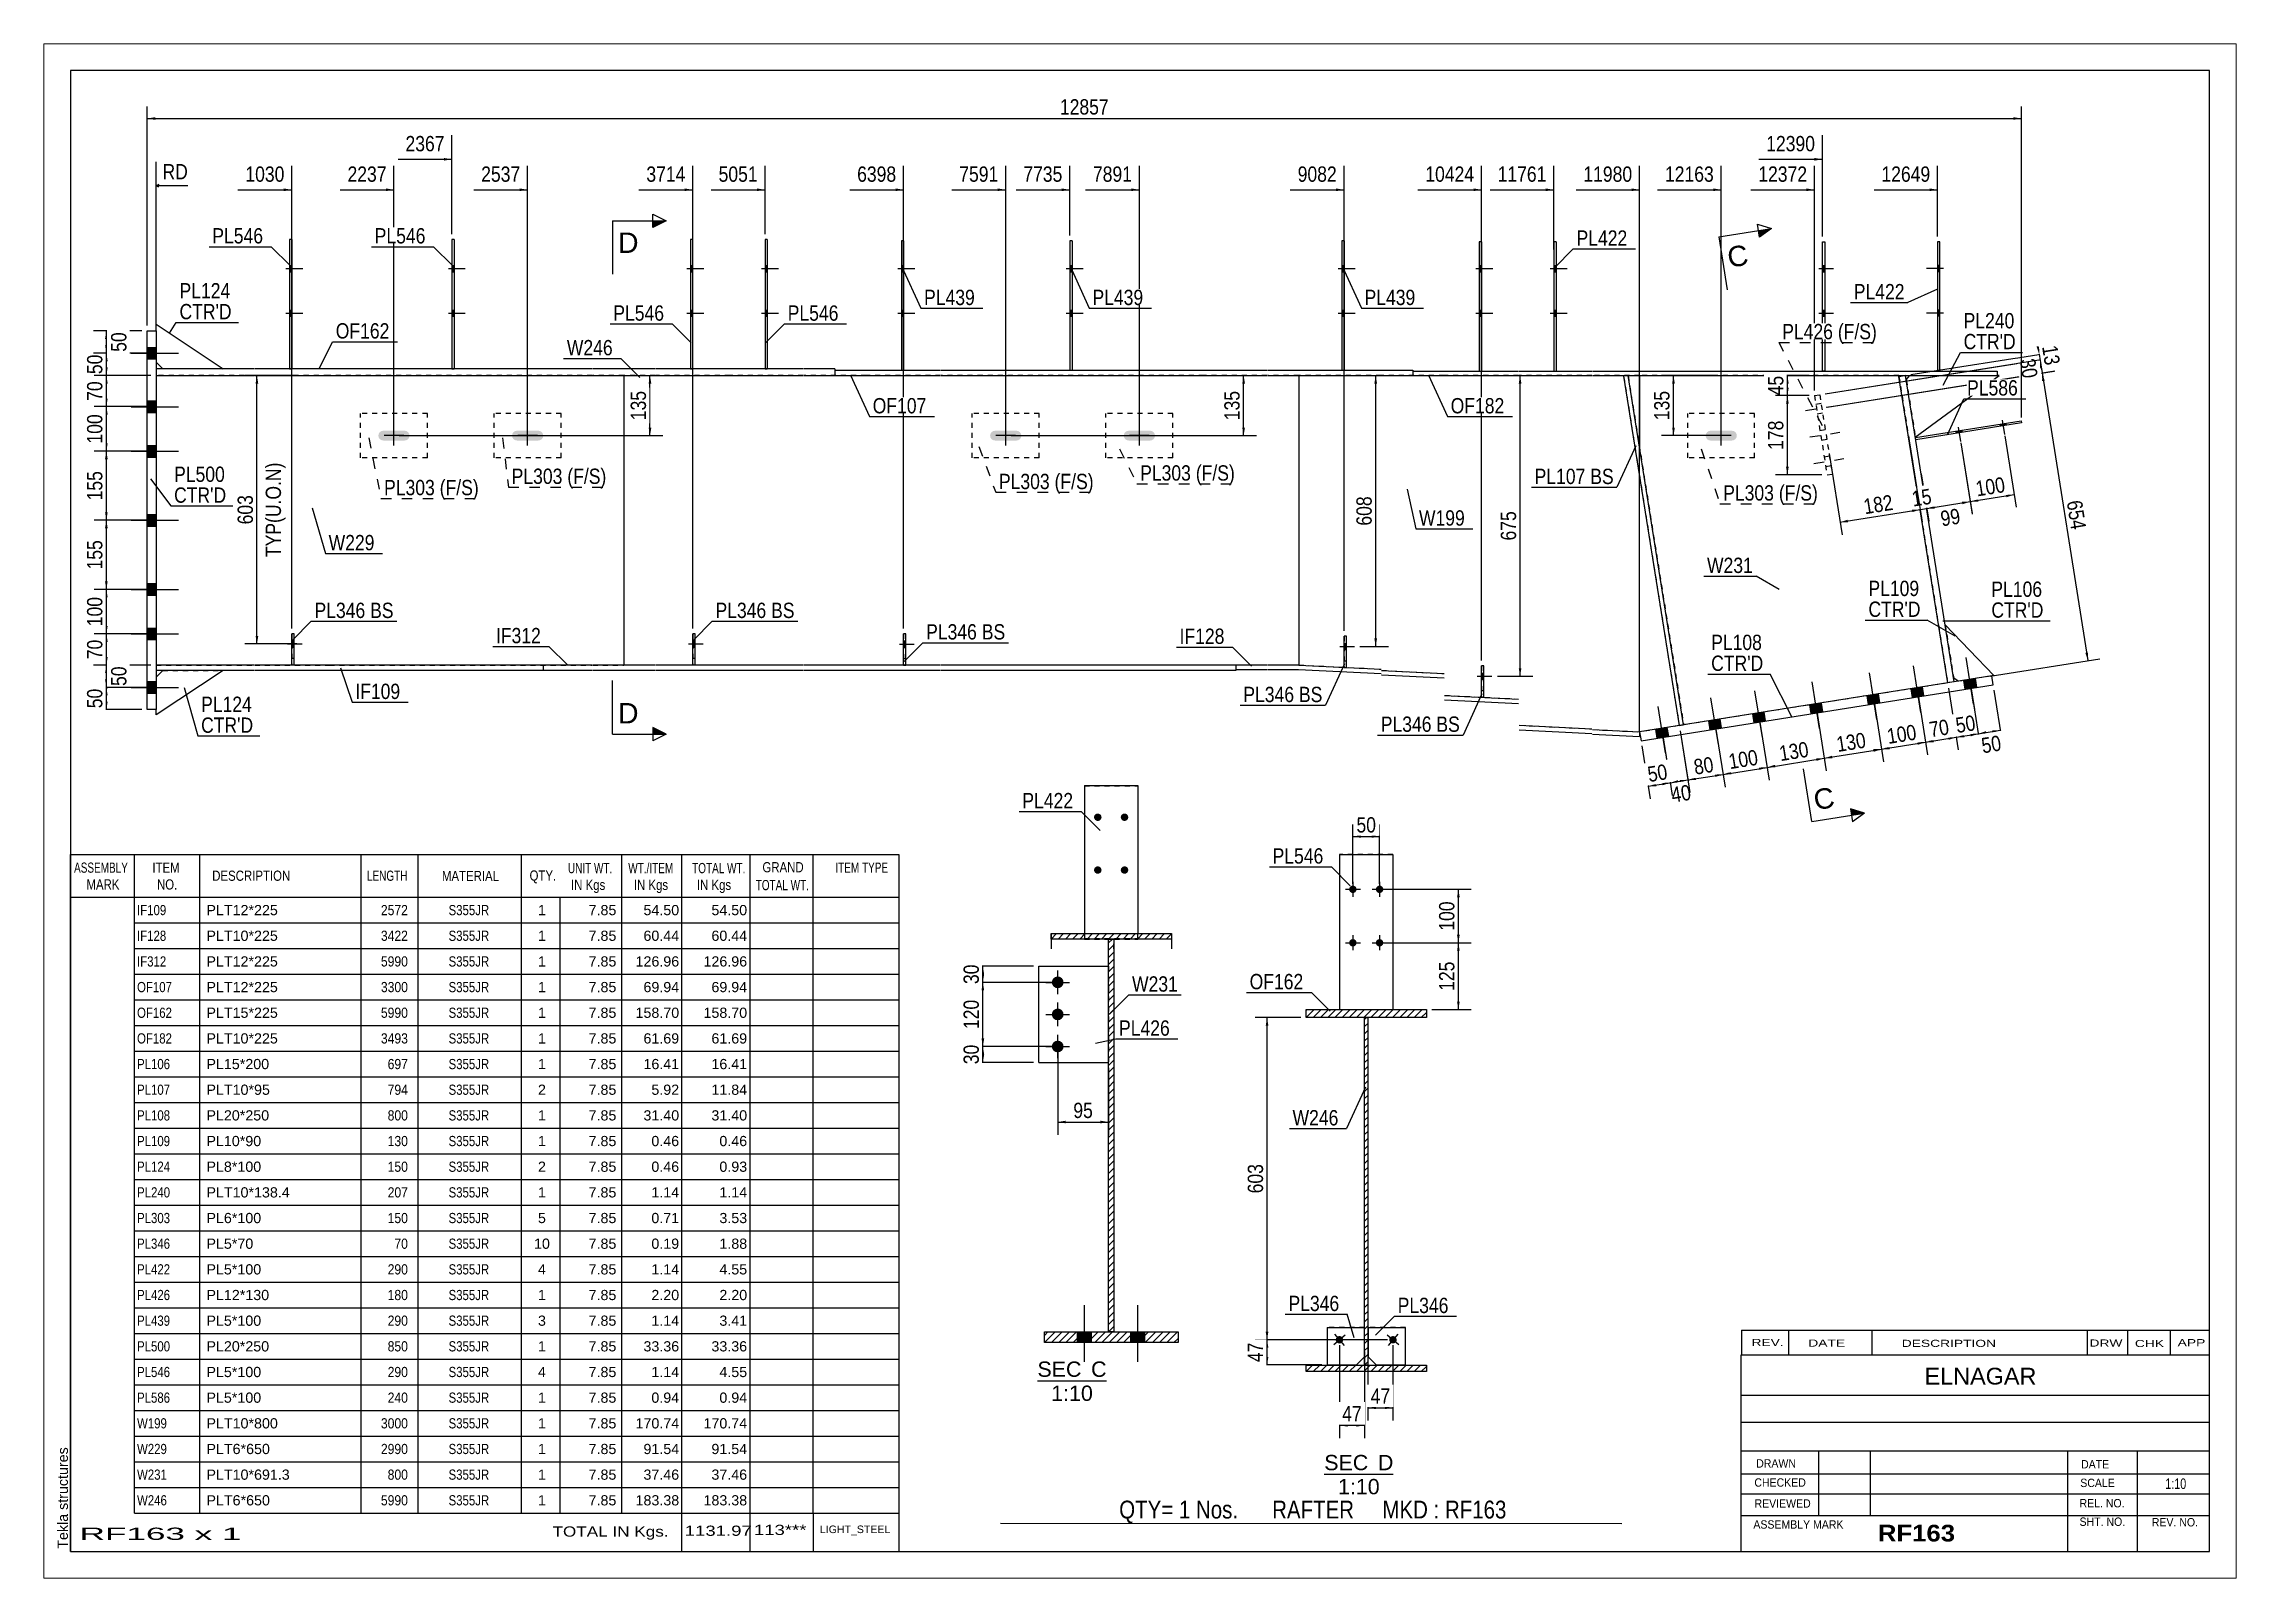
# Paper-space layout 'Layout1' of a CAD drawing. Header units: millimetres. Extents: x 0 to 410, y 0 to 287.
# The model-space entities are those that its viewports show. They can reach past a viewport. Long polylines and large blocks are cut down to what shows.
import ezdxf

# ---------------------------------------------------------------- set-up
doc = ezdxf.new("R2010")
doc.units = ezdxf.units.MM
doc.linetypes.add('DXK_LINE_DOT1', pattern=[1.8814, 0.9407, -0.9407])
doc.linetypes.add('DXK_LINE_DOT2', pattern=[3.9198, 1.9599, -1.9599])
doc.layers.add('Viewport layer', color=7, linetype='Continuous', plot=False)
doc.styles.add('Arial', font='ARIAL.TTF', dxfattribs={"height": 0.2})
doc.styles.add('Arial Bold', font='ARIALBD.TTF', dxfattribs={"height": 0.2})
doc.styles.add('Arial Narrow', font='ARIALN.TTF', dxfattribs={"height": 0.2})

# ---------------------------------------------------------------- blocks, each defined once
blk = doc.blocks.new('Unknown-624476614-1210')
at = {"color": 5, "linetype": 'Continuous'}
for p, q in [((-614.34, 90.37), (-1014.34, 90.37)), ((-1014.34, 90.37), (-1014.34, -186.63)), ((-614.34, -186.63), (-614.34, 90.37)), ((-1014.34, -186.63), (-614.34, -186.63))]:
    blk.add_line(p, q, dxfattribs=at)
at = {"color": 174, "linetype": 'Continuous', "style": 'Arial'}
blk.add_text('Tekla structures', height=1.9102, rotation=90, dxfattribs=at).set_placement((-1014.84, -186.13))
blk = doc.blocks.new('Unknown-624476614-12 - 1257')
at = {"color": 1, "linetype": 'Continuous'}
blk.add_line((-779.88, -172.19), (-766.97, -172.19), dxfattribs=at)
at = {"color": 0, "linetype": 'Continuous'}
blk.add_wipeout([(-771.65, -171.44), (-771.65, -168.44), (-779.88, -168.44), (-779.88, -171.44)], dxfattribs=at)
blk.add_wipeout([(-766.97, -171.44), (-766.97, -168.44), (-769.85, -168.44), (-769.85, -171.44)], dxfattribs=at)
blk.add_wipeout([(-769.53, -175.94), (-769.53, -172.94), (-777.31, -172.94), (-777.31, -175.94)], dxfattribs=at)
at = {"color": 136, "linetype": 'Continuous', "style": 'Arial'}
for s, height, p in [('SEC', 2.865, (-779.88, -171.44)), ('D', 2.87, (-769.85, -171.44)), ('1:10', 2.865, (-777.31, -175.94))]:
    blk.add_text(s, height=height, dxfattribs=at).set_placement(p)
blk = doc.blocks.new('Unknown-624476614-14 - 1555')
at = {"color": 1, "linetype": 'Continuous'}
blk.add_line((-833.52, -154.72), (-820.61, -154.72), dxfattribs=at)
at = {"color": 0, "linetype": 'Continuous'}
blk.add_wipeout([(-825.29, -153.97), (-825.29, -150.97), (-833.52, -150.97), (-833.52, -153.97)], dxfattribs=at)
blk.add_wipeout([(-820.61, -153.97), (-820.61, -150.97), (-823.49, -150.97), (-823.49, -153.97)], dxfattribs=at)
blk.add_wipeout([(-823.17, -158.47), (-823.17, -155.47), (-830.95, -155.47), (-830.95, -158.47)], dxfattribs=at)
at = {"color": 136, "linetype": 'Continuous', "style": 'Arial'}
for s, height, p in [('SEC', 2.865, (-833.52, -153.97)), ('C', 2.87, (-823.49, -153.97)), ('1:10', 2.865, (-830.95, -158.47))]:
    blk.add_text(s, height=height, dxfattribs=at).set_placement(p)
blk = doc.blocks.new('Part-624476614-1713 - 1690')
at = {"color": 2, "linetype": 'Continuous'}
for p, q in [((-763.31, 34.17), (-757.48, 34.17)), ((-763.31, 34.17), (-763.31, 33.33)), ((-763.31, 33.33), (-757.48, 33.33)), ((-757.38, 34.17), (-743.55, 34.17)), ((-757.38, 33.33), (-743.55, 33.33)), ((-743.45, 34.17), (-729.82, 34.17)), ((-743.45, 33.33), (-729.82, 33.33)), ((-729.72, 34.17), (-654.01, 34.17)), ((-729.72, 33.33), (-654.01, 33.33)), ((-654.01, 34.17), (-654.01, 33.33))]:
    blk.add_line(p, q, dxfattribs=at)
blk = doc.blocks.new('Part-624476614-2103 - 1690')
at = {"color": 2, "linetype": 'Continuous'}
for p, q in [((-750.46, 58.33), (-750.88, 58.33)), ((-750.88, 58.33), (-750.88, 34.17)), ((-750.46, 58.33), (-750.46, 34.17))]:
    blk.add_line(p, q, dxfattribs=at)
at = {"color": 7, "linetype": 'DXK_LINE_DOT1'}
blk.add_line((-750.88, 34.17), (-750.46, 34.17), dxfattribs=at)
blk = doc.blocks.new('Bolt-624476614-2378 - 1690')
at = {"linetype": 'Continuous'}
for points in [[(-827.05, 52.75), (-827.05, 53.91), (-827.47, 53.91), (-827.47, 52.75)], [(-827.05, 52.75), (-827.05, 53.91), (-827.47, 53.91), (-827.47, 52.75)], [(-827.05, 44.41), (-827.05, 45.58), (-827.47, 45.58), (-827.47, 44.41)], [(-827.05, 44.41), (-827.05, 45.58), (-827.47, 45.58), (-827.47, 44.41)]]:
    blk.add_hatch(color=3, dxfattribs=at).paths.add_polyline_path(points)
at = {"color": 3, "linetype": 'Continuous'}
for p, q in [((-828.14, 53.33), (-824.97, 53.33)), ((-828.14, 53.33), (-824.97, 53.33)), ((-827.47, 53.91), (-827.05, 53.91)), ((-827.47, 53.91), (-827.05, 53.91)), ((-827.47, 52.75), (-827.05, 52.75)), ((-827.47, 52.75), (-827.05, 52.75)), ((-827.47, 45.58), (-827.05, 45.58)), ((-827.47, 45.58), (-827.05, 45.58)), ((-828.14, 45), (-824.97, 45)), ((-828.14, 45), (-824.97, 45)), ((-827.47, 44.41), (-827.05, 44.41)), ((-827.47, 44.41), (-827.05, 44.41))]:
    blk.add_line(p, q, dxfattribs=at)
blk = doc.blocks.new('Part-624476614-2257 - 1690')
at = {"color": 2, "linetype": 'Continuous'}
for p, q in [((-998.33, 41.67), (-998.33, 42.92)), ((-998.33, 42.92), (-985.83, 34.58)), ((-998.33, 35.83), (-997.08, 34.58))]:
    blk.add_line(p, q, dxfattribs=at)
at = {"color": 7, "linetype": 'DXK_LINE_DOT1'}
for p, q in [((-998.33, 41.67), (-998.33, 35.83)), ((-985.83, 34.58), (-997.08, 34.58))]:
    blk.add_line(p, q, dxfattribs=at)
blk = doc.blocks.new('Part-624476614-1735 - 1690')
at = {"color": 2, "linetype": 'Continuous'}
for p, q in [((-871.4, 34.33), (-865.57, 34.33)), ((-871.4, 34.33), (-871.4, 33.33)), ((-871.4, 33.33), (-865.57, 33.33)), ((-865.47, 34.33), (-851.63, 34.33)), ((-865.47, 33.33), (-851.63, 33.33)), ((-851.53, 34.33), (-802.37, 34.33)), ((-851.53, 33.33), (-802.37, 33.33)), ((-802.27, 34.33), (-790.6, 34.33)), ((-802.27, 33.33), (-790.6, 33.33)), ((-790.5, 34.33), (-769.25, 34.33)), ((-790.5, 33.33), (-769.25, 33.33)), ((-769.15, 34.33), (-763.31, 34.33)), ((-769.15, 33.33), (-763.31, 33.33)), ((-763.31, 34.33), (-763.31, 33.33))]:
    blk.add_line(p, q, dxfattribs=at)
blk = doc.blocks.new('Part-624476614-2118 - 1690')
at = {"color": 2, "linetype": 'Continuous'}
for p, q in [((-664.75, 58.33), (-665.17, 58.33)), ((-665.17, 58.33), (-665.17, 34.17)), ((-664.75, 34.17), (-664.75, 58.33))]:
    blk.add_line(p, q, dxfattribs=at)
at = {"color": 7, "linetype": 'DXK_LINE_DOT1'}
blk.add_line((-665.17, 34.17), (-664.75, 34.17), dxfattribs=at)
blk = doc.blocks.new('Bolt-624476614-2381 - 1690')
at = {"linetype": 'Continuous'}
for points in [[(-661.71, 22.51), (-660.56, 22.7), (-660.62, 23.11), (-661.77, 22.92)], [(-661.71, 22.51), (-660.56, 22.7), (-660.62, 23.11), (-661.77, 22.92)], [(-653.48, 23.82), (-652.33, 24), (-652.39, 24.42), (-653.54, 24.23)], [(-653.48, 23.82), (-652.33, 24), (-652.39, 24.42), (-653.54, 24.23)]]:
    blk.add_hatch(color=3, dxfattribs=at).paths.add_polyline_path(points)
at = {"color": 3, "linetype": 'Continuous'}
for p, q in [((-653.07, 24.98), (-652.64, 22.27)), ((-653.07, 24.98), (-652.64, 22.27)), ((-661.77, 22.92), (-661.71, 22.51)), ((-661.77, 22.92), (-661.71, 22.51)), ((-661.3, 23.67), (-660.87, 20.96)), ((-661.3, 23.67), (-660.87, 20.96)), ((-660.62, 23.11), (-660.56, 22.7)), ((-660.62, 23.11), (-660.56, 22.7)), ((-653.54, 24.23), (-653.48, 23.82)), ((-653.54, 24.23), (-653.48, 23.82)), ((-652.39, 24.42), (-652.33, 24)), ((-652.39, 24.42), (-652.33, 24))]:
    blk.add_line(p, q, dxfattribs=at)
blk = doc.blocks.new('Part-624476614-1740 - 1690')
at = {"color": 2, "linetype": 'Continuous'}
for p, q in [((-980, 34.58), (-998.33, 34.58)), ((-998.33, 33.33), (-980, 33.33)), ((-966.05, 34.58), (-979.9, 34.58)), ((-979.9, 33.33), (-966.05, 33.33)), ((-916.78, 34.58), (-965.95, 34.58)), ((-965.95, 33.33), (-916.78, 33.33)), ((-905.01, 34.58), (-916.68, 34.58)), ((-916.68, 33.33), (-905.01, 33.33)), ((-891.06, 34.58), (-904.91, 34.58)), ((-904.91, 33.33), (-891.06, 33.33)), ((-877.33, 34.58), (-890.96, 34.58)), ((-890.96, 33.33), (-877.33, 33.33)), ((-871.4, 34.58), (-877.23, 34.58)), ((-877.23, 33.33), (-871.4, 33.33)), ((-871.4, 34.58), (-871.4, 33.33))]:
    blk.add_line(p, q, dxfattribs=at)
at = {"color": 7, "linetype": 'DXK_LINE_DOT1'}
blk.add_line((-998.33, 34.58), (-998.33, 33.33), dxfattribs=at)
blk = doc.blocks.new('Part-624476614-1833 - 1690')
at = {"color": 2, "linetype": 'Continuous'}
for p, q in [((-790.6, -20.83), (-796.43, -20.83)), ((-796.43, -20.83), (-796.43, -21.67)), ((-796.43, -21.67), (-790.6, -21.67)), ((-784.65, -20.83), (-790.5, -20.83)), ((-790.5, -21.67), (-784.67, -21.67)), ((-784.67, -21.67), (-769.25, -22.44)), ((-784.65, -20.83), (-769.25, -21.6)), ((-769.15, -21.83), (-757.48, -22.42)), ((-769.15, -22.67), (-757.48, -23.25)), ((-757.38, -26.5), (-743.55, -27.19)), ((-757.38, -27.34), (-743.55, -28.03)), ((-743.45, -32.09), (-729.82, -32.78)), ((-743.45, -32.93), (-729.82, -33.61)), ((-729.72, -32.89), (-720.9, -33.33)), ((-729.72, -33.73), (-720.94, -34.17)), ((-720.9, -33.33), (-720.94, -34.17))]:
    blk.add_line(p, q, dxfattribs=at)
blk = doc.blocks.new('Part-624476614-1762 - 1690')
at = {"color": 2, "linetype": 'Continuous'}
for p, q in [((-784.65, 33.33), (-784.65, -20.83)), ((-720.9, 33.33), (-720.9, 19.73)), ((-720.9, -33.33), (-720.9, 14.42))]:
    blk.add_line(p, q, dxfattribs=at)
at = {"color": 7, "linetype": 'DXK_LINE_DOT1'}
for p, q in [((-769.25, 33.33), (-784.65, 33.33)), ((-757.48, 33.33), (-769.15, 33.33)), ((-743.55, 33.33), (-757.38, 33.33)), ((-729.82, 33.33), (-743.45, 33.33)), ((-720.9, 33.33), (-729.72, 33.33)), ((-720.9, 14.42), (-720.9, 33.33)), ((-784.65, -20.83), (-769.25, -21.6)), ((-769.15, -21.83), (-757.48, -22.42)), ((-757.38, -26.5), (-743.55, -27.19)), ((-743.45, -32.09), (-729.82, -32.78)), ((-729.72, -32.89), (-720.9, -33.33))]:
    blk.add_line(p, q, dxfattribs=at)
blk = doc.blocks.new('Part-624476614-1767 - 1690')
at = {"color": 2, "linetype": 'Continuous'}
blk.add_line((-910.85, 33.33), (-910.85, -20.83), dxfattribs=at)
at = {"color": 7, "linetype": 'DXK_LINE_DOT1'}
for p, q in [((-905.01, 33.33), (-910.85, 33.33)), ((-891.06, 33.33), (-904.91, 33.33)), ((-877.33, 33.33), (-890.96, 33.33)), ((-865.57, 33.33), (-877.23, 33.33)), ((-851.63, 33.33), (-865.47, 33.33)), ((-802.37, 33.33), (-851.53, 33.33)), ((-790.6, 33.33), (-802.27, 33.33)), ((-784.65, 33.33), (-790.5, 33.33)), ((-784.65, 33.33), (-784.65, -20.83)), ((-905.01, -20.83), (-910.85, -20.83)), ((-891.06, -20.83), (-904.91, -20.83)), ((-877.33, -20.83), (-890.96, -20.83)), ((-865.57, -20.83), (-877.23, -20.83)), ((-851.63, -20.83), (-865.47, -20.83)), ((-802.37, -20.83), (-851.53, -20.83)), ((-790.6, -20.83), (-802.27, -20.83)), ((-784.65, -20.83), (-790.5, -20.83))]:
    blk.add_line(p, q, dxfattribs=at)
blk = doc.blocks.new('Part-624476614-1789 - 1690')
at = {"color": 7, "linetype": 'DXK_LINE_DOT1'}
for p, q in [((-980, 33.33), (-998.33, 33.33)), ((-998.33, 33.33), (-998.33, -20.83)), ((-966.05, 33.33), (-979.9, 33.33)), ((-916.78, 33.33), (-965.95, 33.33)), ((-910.85, 33.33), (-916.68, 33.33)), ((-998.33, -20.83), (-980, -20.83)), ((-979.9, -20.83), (-966.05, -20.83)), ((-965.95, -20.83), (-916.78, -20.83)), ((-916.68, -20.83), (-910.85, -20.83))]:
    blk.add_line(p, q, dxfattribs=at)
at = {"color": 2, "linetype": 'Continuous'}
blk.add_line((-910.85, 33.33), (-910.85, -20.83), dxfattribs=at)
blk = doc.blocks.new('Part-624476614-1811 - 1690')
at = {"color": 2, "linetype": 'Continuous'}
for p, q in [((-916.78, -20.83), (-925.96, -20.83)), ((-925.96, -20.83), (-925.96, -21.83)), ((-916.78, -21.83), (-925.96, -21.83)), ((-905.01, -20.83), (-916.68, -20.83)), ((-905.01, -21.83), (-916.68, -21.83)), ((-891.06, -20.83), (-904.91, -20.83)), ((-891.06, -21.83), (-904.91, -21.83)), ((-877.33, -20.83), (-890.96, -20.83)), ((-877.33, -21.83), (-890.96, -21.83)), ((-865.57, -20.83), (-877.23, -20.83)), ((-865.57, -21.83), (-877.23, -21.83)), ((-851.63, -20.83), (-865.47, -20.83)), ((-851.63, -21.83), (-865.47, -21.83)), ((-802.37, -20.83), (-851.53, -20.83)), ((-802.37, -21.83), (-851.53, -21.83)), ((-796.43, -20.83), (-802.27, -20.83)), ((-796.43, -21.83), (-802.27, -21.83)), ((-796.43, -20.83), (-796.43, -21.83))]:
    blk.add_line(p, q, dxfattribs=at)
blk = doc.blocks.new('Part-624476614-2066 - 1690')
at = {"color": 7, "linetype": 'DXK_LINE_DOT1'}
for p, q in [((-833.2, 26.25), (-845.7, 26.25)), ((-845.7, 17.92), (-845.7, 26.25)), ((-833.2, 17.92), (-833.2, 26.25)), ((-833.2, 17.92), (-845.7, 17.92))]:
    blk.add_line(p, q, dxfattribs=at)
blk = doc.blocks.new('Part-624476614-1855 - 1690')
at = {"color": 2, "linetype": 'Continuous'}
for p, q in [((-980, -20.83), (-998.33, -20.83)), ((-980, -21.83), (-998.33, -21.83)), ((-966.05, -20.83), (-979.9, -20.83)), ((-966.05, -21.83), (-979.9, -21.83)), ((-925.96, -20.83), (-965.95, -20.83)), ((-925.96, -21.83), (-965.95, -21.83)), ((-925.96, -20.83), (-925.96, -21.83))]:
    blk.add_line(p, q, dxfattribs=at)
blk = doc.blocks.new('Part-624476614-2177 - 1690')
at = {"color": 2, "linetype": 'Continuous'}
for p, q in [((-669.33, 21.72), (-649.57, 24.86)), ((-649.57, 24.86), (-649.51, 24.45)), ((-649.51, 24.45), (-669.26, 21.31))]:
    blk.add_line(p, q, dxfattribs=at)
at = {"color": 7, "linetype": 'DXK_LINE_DOT1'}
blk.add_line((-669.26, 21.31), (-669.33, 21.72), dxfattribs=at)
blk = doc.blocks.new('Part-624476614-2113 - 1690')
at = {"color": 2, "linetype": 'Continuous'}
for p, q in [((-972.98, 58.75), (-973.4, 58.75)), ((-973.4, 58.75), (-973.4, 34.58)), ((-972.98, 58.75), (-972.98, 34.58))]:
    blk.add_line(p, q, dxfattribs=at)
at = {"color": 7, "linetype": 'DXK_LINE_DOT1'}
blk.add_line((-973.4, 34.58), (-972.98, 34.58), dxfattribs=at)
blk = doc.blocks.new('Part-624476614-1908 - 1690')
at = {"color": 2, "linetype": 'Continuous'}
for p, q in [((-672.41, 33.17), (-671.38, 33.33)), ((-663.29, -24.17), (-672.41, 33.17)), ((-662.06, -23.98), (-671.17, 33.33))]:
    blk.add_line(p, q, dxfattribs=at)
at = {"color": 7, "linetype": 'DXK_LINE_DOT1'}
for p, q in [((-671.38, 33.33), (-671.18, 33.37)), ((-671.18, 33.37), (-671.17, 33.33)), ((-662.06, -23.98), (-663.29, -24.17))]:
    blk.add_line(p, q, dxfattribs=at)
blk = doc.blocks.new('Part-624476614-1930 - 1690')
at = {"color": 2, "linetype": 'Continuous'}
for p, q in [((-723.07, 33.33), (-723.89, 33.2)), ((-723.89, 33.2), (-713.5, -32.16)), ((-712.67, -32.02), (-723.07, 33.33))]:
    blk.add_line(p, q, dxfattribs=at)
at = {"color": 7, "linetype": 'DXK_LINE_DOT1'}
blk.add_line((-713.5, -32.16), (-712.67, -32.02), dxfattribs=at)
blk = doc.blocks.new('Part-624476614-1952 - 1690')
at = {"color": 7, "linetype": 'DXK_LINE_DOT1'}
for p, q in [((-723.07, 33.33), (-723.89, 33.2)), ((-723.89, 33.2), (-713.5, -32.16)), ((-723.07, 33.33), (-712.67, -32.02))]:
    blk.add_line(p, q, dxfattribs=at)
blk = doc.blocks.new('Part-624476614-2076 - 1690')
at = {"color": 7, "linetype": 'DXK_LINE_DOT1'}
for p, q in [((-808.2, 26.25), (-820.7, 26.25)), ((-820.7, 17.92), (-820.7, 26.25)), ((-808.2, 17.92), (-808.2, 26.25)), ((-808.2, 17.92), (-820.7, 17.92))]:
    blk.add_line(p, q, dxfattribs=at)
blk = doc.blocks.new('Part-624476614-1981 - 1690')
at = {"color": 2, "linetype": 'Continuous'}
for p, q in [((-671.04, 32.51), (-670.34, 33.33)), ((-669.34, 21.81), (-653.67, 33.33)), ((-653.67, 33.33), (-654.01, 33.33))]:
    blk.add_line(p, q, dxfattribs=at)
at = {"color": 7, "linetype": 'DXK_LINE_DOT1'}
for p, q in [((-670.34, 33.33), (-654.01, 33.33)), ((-671.04, 32.51), (-669.34, 21.81))]:
    blk.add_line(p, q, dxfattribs=at)
blk = doc.blocks.new('Part-624476614-2010 - 1690')
at = {"color": 2, "linetype": 'Continuous'}
for p, q in [((-655.06, -22.86), (-720.9, -33.33)), ((-720.64, -34.98), (-654.8, -24.51)), ((-654.8, -24.51), (-655.06, -22.86)), ((-720.9, -33.33), (-720.64, -34.98))]:
    blk.add_line(p, q, dxfattribs=at)
blk = doc.blocks.new('Part-624476614-2150 - 1690')
at = {"color": 2, "linetype": 'Continuous'}
for p, q in [((-884.04, 58.75), (-884.46, 58.75)), ((-884.46, 58.75), (-884.46, 34.58)), ((-884.04, 58.75), (-884.04, 34.58))]:
    blk.add_line(p, q, dxfattribs=at)
at = {"color": 7, "linetype": 'DXK_LINE_DOT1'}
blk.add_line((-884.46, 34.58), (-884.04, 34.58), dxfattribs=at)
blk = doc.blocks.new('Part-624476614-2039 - 1690')
at = {"color": 2, "linetype": 'Continuous'}
for p, q in [((-654.65, -22.8), (-663.76, -13.28)), ((-662.19, -23.15), (-661.24, -23.85)), ((-654.65, -22.8), (-655.06, -22.86))]:
    blk.add_line(p, q, dxfattribs=at)
at = {"color": 7, "linetype": 'DXK_LINE_DOT1'}
for p, q in [((-663.76, -13.28), (-662.19, -23.15)), ((-655.06, -22.86), (-661.24, -23.85))]:
    blk.add_line(p, q, dxfattribs=at)
blk = doc.blocks.new('Bolt-624476614-2374 - 1690')
at = {"linetype": 'Continuous'}
for points in [[(-898, 52.75), (-898, 53.91), (-898.41, 53.91), (-898.41, 52.75)], [(-898, 52.75), (-898, 53.91), (-898.41, 53.91), (-898.41, 52.75)], [(-898, 44.41), (-898, 45.58), (-898.41, 45.58), (-898.41, 44.41)], [(-898, 44.41), (-898, 45.58), (-898.41, 45.58), (-898.41, 44.41)]]:
    blk.add_hatch(color=3, dxfattribs=at).paths.add_polyline_path(points)
at = {"color": 3, "linetype": 'Continuous'}
for p, q in [((-899.08, 53.33), (-895.91, 53.33)), ((-899.08, 53.33), (-895.91, 53.33)), ((-898.41, 53.91), (-898, 53.91)), ((-898.41, 53.91), (-898, 53.91)), ((-898.41, 52.75), (-898, 52.75)), ((-898.41, 52.75), (-898, 52.75)), ((-898.41, 45.58), (-898, 45.58)), ((-898.41, 45.58), (-898, 45.58)), ((-899.08, 45), (-895.91, 45)), ((-899.08, 45), (-895.91, 45)), ((-898.41, 44.41), (-898, 44.41)), ((-898.41, 44.41), (-898, 44.41))]:
    blk.add_line(p, q, dxfattribs=at)
blk = doc.blocks.new('Part-624476614-2061 - 1690')
at = {"color": 7, "linetype": 'DXK_LINE_DOT1'}
for p, q in [((-947.61, 26.25), (-960.11, 26.25)), ((-960.11, 17.92), (-960.11, 26.25)), ((-947.61, 17.92), (-947.61, 26.25)), ((-947.61, 17.92), (-960.11, 17.92))]:
    blk.add_line(p, q, dxfattribs=at)
blk = doc.blocks.new('Part-624476614-2199 - 1690')
at = {"color": 7, "linetype": 'DXK_LINE_DOT1'}
for p, q in [((-688.21, 29.57), (-687.22, 29.72)), ((-688.21, 29.57), (-685.85, 14.75)), ((-687.22, 29.72), (-684.87, 14.91)), ((-685.85, 14.75), (-684.87, 14.91))]:
    blk.add_line(p, q, dxfattribs=at)
blk = doc.blocks.new('Part-624476614-2071 - 1690')
at = {"color": 7, "linetype": 'DXK_LINE_DOT1'}
for p, q in [((-922.61, 26.25), (-935.11, 26.25)), ((-935.11, 17.92), (-935.11, 26.25)), ((-922.61, 17.92), (-922.61, 26.25)), ((-922.61, 17.92), (-935.11, 17.92))]:
    blk.add_line(p, q, dxfattribs=at)
blk = doc.blocks.new('Part-624476614-2145 - 1690')
at = {"color": 2, "linetype": 'Continuous'}
for p, q in [((-827.05, 58.5), (-827.47, 58.5)), ((-827.47, 58.5), (-827.47, 34.33)), ((-827.05, 58.5), (-827.05, 34.33))]:
    blk.add_line(p, q, dxfattribs=at)
at = {"color": 7, "linetype": 'DXK_LINE_DOT1'}
blk.add_line((-827.47, 34.33), (-827.05, 34.33), dxfattribs=at)
blk = doc.blocks.new('Part-624476614-2081 - 1690')
at = {"color": 7, "linetype": 'DXK_LINE_DOT1'}
for p, q in [((-699.39, 26.25), (-711.89, 26.25)), ((-711.89, 17.92), (-711.89, 26.25)), ((-699.39, 17.92), (-699.39, 26.25)), ((-699.39, 17.92), (-711.89, 17.92))]:
    blk.add_line(p, q, dxfattribs=at)
blk = doc.blocks.new('Part-624476614-2108 - 1690')
at = {"color": 2, "linetype": 'Continuous'}
for p, q in [((-898, 58.75), (-898.41, 58.75)), ((-898.41, 58.75), (-898.41, 34.58)), ((-898, 58.75), (-898, 34.58))]:
    blk.add_line(p, q, dxfattribs=at)
at = {"color": 7, "linetype": 'DXK_LINE_DOT1'}
blk.add_line((-898.41, 34.58), (-898, 34.58), dxfattribs=at)
blk = doc.blocks.new('Part-624476614-2123 - 1690')
at = {"color": 2, "linetype": 'Continuous'}
for p, q in [((-736.53, 58.33), (-736.95, 58.33)), ((-736.95, 58.33), (-736.95, 34.17)), ((-736.53, 58.33), (-736.53, 34.17))]:
    blk.add_line(p, q, dxfattribs=at)
at = {"color": 7, "linetype": 'DXK_LINE_DOT1'}
blk.add_line((-736.95, 34.17), (-736.53, 34.17), dxfattribs=at)
blk = doc.blocks.new('Part-624476614-2155 - 1690')
at = {"color": 2, "linetype": 'Continuous'}
for p, q in [((-942.61, 58.75), (-943.02, 58.75)), ((-943.02, 58.75), (-943.02, 34.58)), ((-942.61, 58.75), (-942.61, 34.58))]:
    blk.add_line(p, q, dxfattribs=at)
at = {"color": 7, "linetype": 'DXK_LINE_DOT1'}
blk.add_line((-943.02, 34.58), (-942.61, 34.58), dxfattribs=at)
blk = doc.blocks.new('Part-624476614-2228 - 1690')
at = {"color": 2, "linetype": 'Continuous'}
for p, q in [((-1000, 41.67), (-998.33, 41.67)), ((-1000, -29.17), (-1000, 41.67)), ((-998.33, 41.67), (-998.33, -29.17)), ((-998.33, -29.17), (-1000, -29.17))]:
    blk.add_line(p, q, dxfattribs=at)
blk = doc.blocks.new('Part-624476614-2262 - 1690')
at = {"color": 2, "linetype": 'Continuous'}
for p, q in [((-985.83, -21.83), (-998.33, -30.17)), ((-997.08, -21.83), (-998.33, -23.08)), ((-998.33, -30.17), (-998.33, -29.17))]:
    blk.add_line(p, q, dxfattribs=at)
at = {"color": 7, "linetype": 'DXK_LINE_DOT1'}
blk.add_line((-997.08, -21.83), (-985.83, -21.83), dxfattribs=at)
blk = doc.blocks.new('Part-624476614-2284 - 1690')
at = {"color": 2, "linetype": 'Continuous'}
for p, q in [((-972.96, -20.81), (-972.96, -14.97)), ((-972.55, -14.97), (-972.96, -14.97)), ((-972.55, -20.81), (-972.55, -14.97)), ((-972.96, -20.81), (-972.55, -20.81))]:
    blk.add_line(p, q, dxfattribs=at)
at = {"color": 7, "linetype": 'DXK_LINE_DOT1'}
blk.add_line((-972.96, -19.56), (-972.55, -19.56), dxfattribs=at)
blk = doc.blocks.new('Part-624476614-2306 - 1690')
at = {"color": 7, "linetype": 'DXK_LINE_DOT1'}
for p, q in [((-972.96, -14.97), (-972.96, -20.81)), ((-972.55, -14.97), (-972.96, -14.97)), ((-972.55, -20.81), (-972.55, -14.97)), ((-972.96, -20.81), (-972.55, -20.81))]:
    blk.add_line(p, q, dxfattribs=at)
blk = doc.blocks.new('Part-624476614-2311 - 1690')
at = {"color": 2, "linetype": 'Continuous'}
for p, q in [((-897.98, -20.81), (-897.98, -14.97)), ((-897.56, -14.97), (-897.98, -14.97)), ((-897.56, -20.81), (-897.56, -14.97)), ((-897.98, -20.81), (-897.56, -20.81))]:
    blk.add_line(p, q, dxfattribs=at)
at = {"color": 7, "linetype": 'DXK_LINE_DOT1'}
blk.add_line((-897.98, -19.56), (-897.56, -19.56), dxfattribs=at)
blk = doc.blocks.new('Part-624476614-2316 - 1690')
at = {"color": 7, "linetype": 'DXK_LINE_DOT1'}
for p, q in [((-897.98, -14.97), (-897.98, -20.81)), ((-897.56, -14.97), (-897.98, -14.97)), ((-897.56, -20.81), (-897.56, -14.97)), ((-897.98, -20.81), (-897.56, -20.81))]:
    blk.add_line(p, q, dxfattribs=at)
blk = doc.blocks.new('Part-624476614-2321 - 1690')
at = {"color": 2, "linetype": 'Continuous'}
for p, q in [((-750.46, -26.83), (-750.46, -21)), ((-750.05, -21), (-750.46, -21)), ((-750.05, -26.83), (-750.05, -21)), ((-750.46, -26.83), (-750.05, -26.83))]:
    blk.add_line(p, q, dxfattribs=at)
at = {"color": 7, "linetype": 'DXK_LINE_DOT1'}
blk.add_line((-750.46, -25.58), (-750.05, -25.58), dxfattribs=at)
blk = doc.blocks.new('Part-624476614-2326 - 1690')
at = {"color": 7, "linetype": 'DXK_LINE_DOT1'}
for p, q in [((-750.46, -21), (-750.46, -26.83)), ((-750.05, -21), (-750.46, -21)), ((-750.05, -26.83), (-750.05, -21)), ((-750.46, -26.83), (-750.05, -26.83))]:
    blk.add_line(p, q, dxfattribs=at)
blk = doc.blocks.new('Part-624476614-2331 - 1690')
at = {"color": 2, "linetype": 'Continuous'}
for p, q in [((-686.71, 34.17), (-686.71, 58.33)), ((-686.71, 58.33), (-686.29, 58.33)), ((-686.29, 58.33), (-686.29, 34.17))]:
    blk.add_line(p, q, dxfattribs=at)
at = {"color": 7, "linetype": 'DXK_LINE_DOT1'}
blk.add_line((-686.29, 34.17), (-686.71, 34.17), dxfattribs=at)
blk = doc.blocks.new('Part-624476614-2336 - 1690')
at = {"color": 2, "linetype": 'Continuous'}
for p, q in [((-776.16, 58.5), (-776.58, 58.5)), ((-776.58, 58.5), (-776.58, 34.33)), ((-776.16, 58.5), (-776.16, 34.33))]:
    blk.add_line(p, q, dxfattribs=at)
at = {"color": 7, "linetype": 'DXK_LINE_DOT1'}
blk.add_line((-776.58, 34.33), (-776.16, 34.33), dxfattribs=at)
blk = doc.blocks.new('Part-624476614-2341 - 1690')
at = {"color": 2, "linetype": 'Continuous'}
for p, q in [((-776.16, -21.26), (-776.16, -15.44)), ((-775.75, -15.44), (-776.16, -15.44)), ((-775.75, -21.27), (-775.75, -15.44)), ((-775.95, -21.27), (-775.75, -21.27))]:
    blk.add_line(p, q, dxfattribs=at)
at = {"color": 7, "linetype": 'DXK_LINE_DOT1'}
for p, q in [((-776.16, -20.02), (-775.75, -20.02)), ((-776.16, -21.27), (-776.16, -21.26)), ((-776.16, -21.27), (-775.95, -21.27))]:
    blk.add_line(p, q, dxfattribs=at)
blk = doc.blocks.new('Part-624476614-2346 - 1690')
at = {"color": 7, "linetype": 'DXK_LINE_DOT1'}
for p, q in [((-776.16, -15.44), (-776.16, -21.26)), ((-775.75, -15.44), (-776.16, -15.44)), ((-775.75, -21.27), (-775.75, -15.44)), ((-775.95, -21.27), (-775.75, -21.27))]:
    blk.add_line(p, q, dxfattribs=at)
blk = doc.blocks.new('Part-624476614-2351 - 1690')
at = {"color": 2, "linetype": 'Continuous'}
for p, q in [((-858.55, 58.5), (-858.97, 58.5)), ((-858.97, 58.5), (-858.97, 34.33)), ((-858.55, 58.5), (-858.55, 34.33))]:
    blk.add_line(p, q, dxfattribs=at)
at = {"color": 7, "linetype": 'DXK_LINE_DOT1'}
blk.add_line((-858.97, 34.33), (-858.55, 34.33), dxfattribs=at)
blk = doc.blocks.new('Part-624476614-2356 - 1690')
at = {"color": 2, "linetype": 'Continuous'}
for p, q in [((-858.55, -20.83), (-858.55, -15)), ((-858.13, -15), (-858.55, -15)), ((-858.13, -20.83), (-858.13, -15))]:
    blk.add_line(p, q, dxfattribs=at)
at = {"color": 7, "linetype": 'DXK_LINE_DOT1'}
for p, q in [((-858.55, -19.58), (-858.13, -19.58)), ((-858.55, -20.83), (-858.13, -20.83))]:
    blk.add_line(p, q, dxfattribs=at)
blk = doc.blocks.new('Part-624476614-2361 - 1690')
at = {"color": 7, "linetype": 'DXK_LINE_DOT1'}
for p, q in [((-858.55, -15), (-858.55, -20.83)), ((-858.13, -15), (-858.55, -15)), ((-858.13, -20.83), (-858.13, -15))]:
    blk.add_line(p, q, dxfattribs=at)
blk = doc.blocks.new('Part-624476614-2366 - 1690')
at = {"color": 2, "linetype": 'Continuous'}
for p, q in [((-720.9, 33.33), (-720.9, 19.73)), ((-672.41, 33.17), (-672.44, 33.33)), ((-720.9, -33.33), (-720.9, 14.42))]:
    blk.add_line(p, q, dxfattribs=at)
at = {"color": 7, "linetype": 'DXK_LINE_DOT1'}
for p, q in [((-672.44, 33.33), (-720.9, 33.33)), ((-672.41, 33.17), (-663.29, -24.17)), ((-663.29, -24.17), (-712.67, -32.02)), ((-713.5, -32.16), (-720.9, -33.33))]:
    blk.add_line(p, q, dxfattribs=at)
blk = doc.blocks.new('Bolt-624476614-2367 - 1690')
at = {"linetype": 'Continuous'}
blk.add_hatch(color=3, dxfattribs=at).paths.add_polyline_path([(-842.3, 22.43), (-842.37, 22.08), (-842.3, 21.73), (-842.1, 21.43), (-841.8, 21.24), (-841.45, 21.17), (-837.45, 21.17), (-837.1, 21.24), (-836.8, 21.43), (-836.6, 21.73), (-836.53, 22.08), (-836.6, 22.43), (-836.8, 22.73), (-837.1, 22.93), (-837.45, 23), (-841.45, 23), (-841.8, 22.93), (-842.1, 22.73)])
at = {"color": 3, "linetype": 'Continuous'}
for p, q in [((-837.62, 22.08), (-841.28, 22.08)), ((-839.45, 20.25), (-839.45, 23.92))]:
    blk.add_line(p, q, dxfattribs=at)
blk = doc.blocks.new('Bolt-624476614-2368 - 1690')
at = {"linetype": 'Continuous'}
blk.add_hatch(color=3, dxfattribs=at).paths.add_polyline_path([(-817.3, 22.43), (-817.37, 22.08), (-817.3, 21.73), (-817.1, 21.43), (-816.8, 21.24), (-816.45, 21.17), (-812.45, 21.17), (-812.1, 21.24), (-811.8, 21.43), (-811.6, 21.73), (-811.53, 22.08), (-811.6, 22.43), (-811.8, 22.73), (-812.1, 22.93), (-812.45, 23), (-816.45, 23), (-816.8, 22.93), (-817.1, 22.73)])
at = {"color": 3, "linetype": 'Continuous'}
for p, q in [((-812.62, 22.08), (-816.28, 22.08)), ((-814.45, 20.25), (-814.45, 23.92))]:
    blk.add_line(p, q, dxfattribs=at)
blk = doc.blocks.new('Bolt-624476614-2369 - 1690')
at = {"linetype": 'Continuous'}
blk.add_hatch(color=3, dxfattribs=at).paths.add_polyline_path([(-956.71, 22.43), (-956.78, 22.08), (-956.71, 21.73), (-956.51, 21.43), (-956.21, 21.24), (-955.86, 21.17), (-951.86, 21.17), (-951.51, 21.24), (-951.21, 21.43), (-951.02, 21.73), (-950.95, 22.08), (-951.02, 22.43), (-951.21, 22.73), (-951.51, 22.93), (-951.86, 23), (-955.86, 23), (-956.21, 22.93), (-956.51, 22.73)])
at = {"color": 3, "linetype": 'Continuous'}
for p, q in [((-952.03, 22.08), (-955.7, 22.08)), ((-953.86, 20.25), (-953.86, 23.92))]:
    blk.add_line(p, q, dxfattribs=at)
blk = doc.blocks.new('Bolt-624476614-2370 - 1690')
at = {"linetype": 'Continuous'}
blk.add_hatch(color=3, dxfattribs=at).paths.add_polyline_path([(-931.71, 22.43), (-931.78, 22.08), (-931.71, 21.73), (-931.51, 21.43), (-931.21, 21.24), (-930.86, 21.17), (-926.86, 21.17), (-926.51, 21.24), (-926.21, 21.43), (-926.02, 21.73), (-925.95, 22.08), (-926.02, 22.43), (-926.21, 22.73), (-926.51, 22.93), (-926.86, 23), (-930.86, 23), (-931.21, 22.93), (-931.51, 22.73)])
at = {"color": 3, "linetype": 'Continuous'}
for p, q in [((-927.03, 22.08), (-930.7, 22.08)), ((-928.86, 20.25), (-928.86, 23.92))]:
    blk.add_line(p, q, dxfattribs=at)
blk = doc.blocks.new('Bolt-624476614-2371 - 1690')
at = {"linetype": 'Continuous'}
for points in [[(-658.11, -23.35), (-660.25, -23.69), (-659.99, -25.33), (-657.85, -24.99)], [(-658.11, -23.35), (-660.25, -23.69), (-659.99, -25.33), (-657.85, -24.99)], [(-686.91, -27.93), (-689.05, -28.27), (-688.79, -29.91), (-686.65, -29.57)], [(-686.91, -27.93), (-689.05, -28.27), (-688.79, -29.91), (-686.65, -29.57)], [(-676.21, -26.23), (-678.35, -26.57), (-678.09, -28.21), (-675.95, -27.87)], [(-676.21, -26.23), (-678.35, -26.57), (-678.09, -28.21), (-675.95, -27.87)], [(-667.98, -24.92), (-670.12, -25.26), (-669.86, -26.9), (-667.72, -26.56)], [(-667.98, -24.92), (-670.12, -25.26), (-669.86, -26.9), (-667.72, -26.56)], [(-715.72, -32.51), (-717.86, -32.85), (-717.6, -34.5), (-715.46, -34.15)], [(-715.72, -32.51), (-717.86, -32.85), (-717.6, -34.5), (-715.46, -34.15)], [(-705.84, -30.94), (-707.98, -31.28), (-707.72, -32.92), (-705.58, -32.58)], [(-705.84, -30.94), (-707.98, -31.28), (-707.72, -32.92), (-705.58, -32.58)], [(-697.61, -29.63), (-699.75, -29.97), (-699.49, -31.62), (-697.35, -31.28)], [(-697.61, -29.63), (-699.75, -29.97), (-699.49, -31.62), (-697.35, -31.28)]]:
    blk.add_hatch(color=3, dxfattribs=at).paths.add_polyline_path(points)
at = {"color": 3, "linetype": 'Continuous'}
for p, q in [((-658.45, -28.12), (-659.83, -19.4)), ((-658.45, -28.12), (-659.83, -19.4)), ((-687.25, -32.7), (-688.64, -23.98)), ((-687.25, -32.7), (-688.64, -23.98)), ((-676.55, -31), (-677.94, -22.28)), ((-676.55, -31), (-677.94, -22.28)), ((-668.32, -29.69), (-669.71, -20.97)), ((-668.32, -29.69), (-669.71, -20.97)), ((-659.99, -25.33), (-660.25, -23.69)), ((-659.99, -25.33), (-660.25, -23.69)), ((-657.85, -24.99), (-658.11, -23.35)), ((-657.85, -24.99), (-658.11, -23.35)), ((-716.06, -37.28), (-717.44, -28.56)), ((-716.06, -37.28), (-717.44, -28.56)), ((-706.18, -35.71), (-707.57, -26.99)), ((-706.18, -35.71), (-707.57, -26.99)), ((-697.95, -34.4), (-699.34, -25.68)), ((-697.95, -34.4), (-699.34, -25.68)), ((-688.79, -29.91), (-689.05, -28.27)), ((-688.79, -29.91), (-689.05, -28.27)), ((-686.65, -29.57), (-686.91, -27.93)), ((-686.65, -29.57), (-686.91, -27.93)), ((-678.09, -28.21), (-678.35, -26.57)), ((-678.09, -28.21), (-678.35, -26.57)), ((-675.95, -27.87), (-676.21, -26.23)), ((-675.95, -27.87), (-676.21, -26.23)), ((-669.86, -26.9), (-670.12, -25.26)), ((-669.86, -26.9), (-670.12, -25.26)), ((-667.72, -26.56), (-667.98, -24.92)), ((-667.72, -26.56), (-667.98, -24.92)), ((-715.46, -34.15), (-715.72, -32.51)), ((-715.46, -34.15), (-715.72, -32.51)), ((-707.72, -32.92), (-707.98, -31.28)), ((-707.72, -32.92), (-707.98, -31.28)), ((-705.58, -32.58), (-705.84, -30.94)), ((-705.58, -32.58), (-705.84, -30.94)), ((-699.49, -31.62), (-699.75, -29.97)), ((-699.49, -31.62), (-699.75, -29.97)), ((-697.35, -31.28), (-697.61, -29.63)), ((-697.35, -31.28), (-697.61, -29.63)), ((-717.6, -34.5), (-717.86, -32.85)), ((-717.6, -34.5), (-717.86, -32.85))]:
    blk.add_line(p, q, dxfattribs=at)
blk = doc.blocks.new('Bolt-624476614-2372 - 1690')
at = {"linetype": 'Continuous'}
blk.add_hatch(color=3, dxfattribs=at).paths.add_polyline_path([(-708.49, 22.43), (-708.56, 22.08), (-708.49, 21.73), (-708.29, 21.43), (-707.99, 21.24), (-707.64, 21.17), (-703.64, 21.17), (-703.29, 21.24), (-702.99, 21.43), (-702.79, 21.73), (-702.72, 22.08), (-702.79, 22.43), (-702.99, 22.73), (-703.29, 22.93), (-703.64, 23), (-707.64, 23), (-707.99, 22.93), (-708.29, 22.73)])
at = {"color": 3, "linetype": 'Continuous'}
for p, q in [((-703.81, 22.08), (-707.47, 22.08)), ((-705.64, 20.25), (-705.64, 23.92))]:
    blk.add_line(p, q, dxfattribs=at)
blk = doc.blocks.new('Bolt-624476614-2373 - 1690')
at = {"linetype": 'Continuous'}
for points in [[(-750.46, 52.75), (-750.46, 53.91), (-750.88, 53.91), (-750.88, 52.75)], [(-750.46, 52.75), (-750.46, 53.91), (-750.88, 53.91), (-750.88, 52.75)], [(-750.46, 44.41), (-750.46, 45.58), (-750.88, 45.58), (-750.88, 44.41)], [(-750.46, 44.41), (-750.46, 45.58), (-750.88, 45.58), (-750.88, 44.41)]]:
    blk.add_hatch(color=3, dxfattribs=at).paths.add_polyline_path(points)
at = {"color": 3, "linetype": 'Continuous'}
for p, q in [((-751.55, 53.33), (-748.38, 53.33)), ((-751.55, 53.33), (-748.38, 53.33)), ((-750.88, 53.91), (-750.46, 53.91)), ((-750.88, 53.91), (-750.46, 53.91)), ((-750.88, 52.75), (-750.46, 52.75)), ((-750.88, 52.75), (-750.46, 52.75)), ((-750.88, 45.58), (-750.46, 45.58)), ((-750.88, 45.58), (-750.46, 45.58)), ((-751.55, 45), (-748.38, 45)), ((-751.55, 45), (-748.38, 45)), ((-750.88, 44.41), (-750.46, 44.41)), ((-750.88, 44.41), (-750.46, 44.41))]:
    blk.add_line(p, q, dxfattribs=at)
blk = doc.blocks.new('Bolt-624476614-2375 - 1690')
at = {"linetype": 'Continuous'}
for points in [[(-972.98, 52.75), (-972.98, 53.91), (-973.4, 53.91), (-973.4, 52.75)], [(-972.98, 52.75), (-972.98, 53.91), (-973.4, 53.91), (-973.4, 52.75)], [(-972.98, 44.41), (-972.98, 45.58), (-973.4, 45.58), (-973.4, 44.41)], [(-972.98, 44.41), (-972.98, 45.58), (-973.4, 45.58), (-973.4, 44.41)]]:
    blk.add_hatch(color=3, dxfattribs=at).paths.add_polyline_path(points)
at = {"color": 3, "linetype": 'Continuous'}
for p, q in [((-974.07, 53.33), (-970.9, 53.33)), ((-974.07, 53.33), (-970.9, 53.33)), ((-973.4, 53.91), (-972.98, 53.91)), ((-973.4, 53.91), (-972.98, 53.91)), ((-973.4, 52.75), (-972.98, 52.75)), ((-973.4, 52.75), (-972.98, 52.75)), ((-973.4, 45.58), (-972.98, 45.58)), ((-973.4, 45.58), (-972.98, 45.58)), ((-974.07, 45), (-970.9, 45)), ((-974.07, 45), (-970.9, 45)), ((-973.4, 44.41), (-972.98, 44.41)), ((-973.4, 44.41), (-972.98, 44.41))]:
    blk.add_line(p, q, dxfattribs=at)
blk = doc.blocks.new('Bolt-624476614-2377 - 1690')
at = {"linetype": 'Continuous'}
for points in [[(-736.53, 52.75), (-736.53, 53.91), (-736.95, 53.91), (-736.95, 52.75)], [(-736.53, 52.75), (-736.53, 53.91), (-736.95, 53.91), (-736.95, 52.75)], [(-736.53, 44.41), (-736.53, 45.58), (-736.95, 45.58), (-736.95, 44.41)], [(-736.53, 44.41), (-736.53, 45.58), (-736.95, 45.58), (-736.95, 44.41)]]:
    blk.add_hatch(color=3, dxfattribs=at).paths.add_polyline_path(points)
at = {"color": 3, "linetype": 'Continuous'}
for p, q in [((-737.61, 53.33), (-734.45, 53.33)), ((-737.61, 53.33), (-734.45, 53.33)), ((-736.95, 53.91), (-736.53, 53.91)), ((-736.95, 53.91), (-736.53, 53.91)), ((-736.95, 52.75), (-736.53, 52.75)), ((-736.95, 52.75), (-736.53, 52.75)), ((-736.95, 45.58), (-736.53, 45.58)), ((-736.95, 45.58), (-736.53, 45.58)), ((-737.61, 45), (-734.45, 45)), ((-737.61, 45), (-734.45, 45)), ((-736.95, 44.41), (-736.53, 44.41)), ((-736.95, 44.41), (-736.53, 44.41))]:
    blk.add_line(p, q, dxfattribs=at)
blk = doc.blocks.new('Bolt-624476614-2379 - 1690')
at = {"linetype": 'Continuous'}
for points in [[(-884.04, 52.75), (-884.04, 53.91), (-884.46, 53.91), (-884.46, 52.75)], [(-884.04, 52.75), (-884.04, 53.91), (-884.46, 53.91), (-884.46, 52.75)], [(-884.04, 44.41), (-884.04, 45.58), (-884.46, 45.58), (-884.46, 44.41)], [(-884.04, 44.41), (-884.04, 45.58), (-884.46, 45.58), (-884.46, 44.41)]]:
    blk.add_hatch(color=3, dxfattribs=at).paths.add_polyline_path(points)
at = {"color": 3, "linetype": 'Continuous'}
for p, q in [((-885.13, 53.33), (-881.96, 53.33)), ((-885.13, 53.33), (-881.96, 53.33)), ((-884.46, 53.91), (-884.04, 53.91)), ((-884.46, 53.91), (-884.04, 53.91)), ((-884.46, 52.75), (-884.04, 52.75)), ((-884.46, 52.75), (-884.04, 52.75)), ((-884.46, 45.58), (-884.04, 45.58)), ((-884.46, 45.58), (-884.04, 45.58)), ((-885.13, 45), (-881.96, 45)), ((-885.13, 45), (-881.96, 45)), ((-884.46, 44.41), (-884.04, 44.41)), ((-884.46, 44.41), (-884.04, 44.41))]:
    blk.add_line(p, q, dxfattribs=at)
blk = doc.blocks.new('Bolt-624476614-2380 - 1690')
at = {"linetype": 'Continuous'}
for points in [[(-942.61, 52.75), (-942.61, 53.91), (-943.02, 53.91), (-943.02, 52.75)], [(-942.61, 52.75), (-942.61, 53.91), (-943.02, 53.91), (-943.02, 52.75)], [(-942.61, 44.41), (-942.61, 45.58), (-943.02, 45.58), (-943.02, 44.41)], [(-942.61, 44.41), (-942.61, 45.58), (-943.02, 45.58), (-943.02, 44.41)]]:
    blk.add_hatch(color=3, dxfattribs=at).paths.add_polyline_path(points)
at = {"color": 3, "linetype": 'Continuous'}
for p, q in [((-943.69, 53.33), (-940.52, 53.33)), ((-943.69, 53.33), (-940.52, 53.33)), ((-943.02, 53.91), (-942.61, 53.91)), ((-943.02, 53.91), (-942.61, 53.91)), ((-943.02, 52.75), (-942.61, 52.75)), ((-943.02, 52.75), (-942.61, 52.75)), ((-943.02, 45.58), (-942.61, 45.58)), ((-943.02, 45.58), (-942.61, 45.58)), ((-943.69, 45), (-940.52, 45)), ((-943.69, 45), (-940.52, 45)), ((-943.02, 44.41), (-942.61, 44.41)), ((-943.02, 44.41), (-942.61, 44.41))]:
    blk.add_line(p, q, dxfattribs=at)
blk = doc.blocks.new('Bolt-624476614-2382 - 1690')
at = {"color": 3, "linetype": 'DXK_LINE_DOT2'}
for p, q in [((-689.87, 26.77), (-684.28, 27.66)), ((-687.96, 28), (-686.97, 28.16)), ((-687.67, 26.19), (-686.68, 26.35)), ((-689.09, 21.83), (-683.49, 22.72)), ((-687.17, 23.07), (-686.19, 23.22)), ((-686.89, 21.26), (-685.9, 21.41)), ((-688.3, 16.9), (-682.71, 17.79)), ((-686.39, 18.13), (-685.4, 18.29)), ((-686.1, 16.32), (-685.11, 16.47))]:
    blk.add_line(p, q, dxfattribs=at)
blk = doc.blocks.new('Bolt-624476614-2383 - 1690')
at = {"linetype": 'Continuous'}
for points in [[(-1000, 38.58), (-1000, 36.42), (-998.33, 36.42), (-998.33, 38.58)], [(-1000, 38.58), (-1000, 36.42), (-998.33, 36.42), (-998.33, 38.58)], [(-1000, 28.58), (-1000, 26.42), (-998.33, 26.42), (-998.33, 28.58)], [(-1000, 28.58), (-1000, 26.42), (-998.33, 26.42), (-998.33, 28.58)], [(-1000, 20.25), (-1000, 18.08), (-998.33, 18.08), (-998.33, 20.25)], [(-1000, 20.25), (-1000, 18.08), (-998.33, 18.08), (-998.33, 20.25)], [(-1000, 7.33), (-1000, 5.17), (-998.33, 5.17), (-998.33, 7.33)], [(-1000, 7.33), (-1000, 5.17), (-998.33, 5.17), (-998.33, 7.33)], [(-1000, -5.58), (-1000, -7.75), (-998.33, -7.75), (-998.33, -5.58)], [(-1000, -5.58), (-1000, -7.75), (-998.33, -7.75), (-998.33, -5.58)], [(-1000, -13.92), (-1000, -16.08), (-998.33, -16.08), (-998.33, -13.92)], [(-1000, -13.92), (-1000, -16.08), (-998.33, -16.08), (-998.33, -13.92)], [(-1000, -23.92), (-1000, -26.08), (-998.33, -26.08), (-998.33, -23.92)], [(-1000, -23.92), (-1000, -26.08), (-998.33, -26.08), (-998.33, -23.92)]]:
    blk.add_hatch(color=3, dxfattribs=at).paths.add_polyline_path(points)
at = {"color": 3, "linetype": 'Continuous'}
for p, q in [((-1002.99, 37.5), (-994.17, 37.5)), ((-1002.99, 37.5), (-994.17, 37.5)), ((-1000, 38.58), (-998.33, 38.58)), ((-1000, 38.58), (-998.33, 38.58)), ((-1000, 36.42), (-998.33, 36.42)), ((-1000, 36.42), (-998.33, 36.42)), ((-1002.99, 27.5), (-994.17, 27.5)), ((-1002.99, 27.5), (-994.17, 27.5)), ((-1000, 28.58), (-998.33, 28.58)), ((-1000, 28.58), (-998.33, 28.58)), ((-1000, 26.42), (-998.33, 26.42)), ((-1000, 26.42), (-998.33, 26.42)), ((-1002.99, 19.17), (-994.17, 19.17)), ((-1002.99, 19.17), (-994.17, 19.17)), ((-1000, 20.25), (-998.33, 20.25)), ((-1000, 20.25), (-998.33, 20.25)), ((-1000, 18.08), (-998.33, 18.08)), ((-1000, 18.08), (-998.33, 18.08)), ((-1002.99, 6.25), (-994.17, 6.25)), ((-1002.99, 6.25), (-994.17, 6.25)), ((-1000, 7.33), (-998.33, 7.33)), ((-1000, 7.33), (-998.33, 7.33)), ((-1000, 5.17), (-998.33, 5.17)), ((-1000, 5.17), (-998.33, 5.17)), ((-1002.99, -6.67), (-994.17, -6.67)), ((-1002.99, -6.67), (-994.17, -6.67)), ((-1000, -5.58), (-998.33, -5.58)), ((-1000, -5.58), (-998.33, -5.58)), ((-1000, -7.75), (-998.33, -7.75)), ((-1000, -7.75), (-998.33, -7.75)), ((-1002.99, -15), (-994.17, -15)), ((-1002.99, -15), (-994.17, -15)), ((-1000, -13.92), (-998.33, -13.92)), ((-1000, -13.92), (-998.33, -13.92)), ((-1000, -16.08), (-998.33, -16.08)), ((-1000, -16.08), (-998.33, -16.08)), ((-1000, -23.92), (-998.33, -23.92)), ((-1000, -23.92), (-998.33, -23.92)), ((-1002.99, -25), (-994.17, -25)), ((-1002.99, -25), (-994.17, -25)), ((-1000, -26.08), (-998.33, -26.08)), ((-1000, -26.08), (-998.33, -26.08))]:
    blk.add_line(p, q, dxfattribs=at)
blk = doc.blocks.new('Bolt-624476614-2384 - 1690')
at = {"linetype": 'Continuous'}
blk.add_hatch(color=3, dxfattribs=at).paths.add_polyline_path([(-972.55, -17.47), (-972.55, -16.31), (-972.96, -16.31), (-972.96, -17.47)])
at = {"color": 3, "linetype": 'Continuous'}
for p, q in [((-972.96, -16.31), (-972.55, -16.31)), ((-973.75, -16.89), (-971, -16.89)), ((-972.96, -17.47), (-972.55, -17.47))]:
    blk.add_line(p, q, dxfattribs=at)
blk = doc.blocks.new('Bolt-624476614-2385 - 1690')
at = {"color": 3, "linetype": 'DXK_LINE_DOT2'}
for p, q in [((-972.96, -16.31), (-972.55, -16.31)), ((-973.75, -16.89), (-971, -16.89)), ((-972.96, -17.47), (-972.55, -17.47))]:
    blk.add_line(p, q, dxfattribs=at)
blk = doc.blocks.new('Bolt-624476614-2386 - 1690')
at = {"linetype": 'Continuous'}
blk.add_hatch(color=3, dxfattribs=at).paths.add_polyline_path([(-897.56, -17.47), (-897.56, -16.31), (-897.98, -16.31), (-897.98, -17.47)])
at = {"color": 3, "linetype": 'Continuous'}
for p, q in [((-897.98, -16.31), (-897.56, -16.31)), ((-898.77, -16.89), (-896.02, -16.89)), ((-897.98, -17.47), (-897.56, -17.47))]:
    blk.add_line(p, q, dxfattribs=at)
blk = doc.blocks.new('Bolt-624476614-2387 - 1690')
at = {"color": 3, "linetype": 'DXK_LINE_DOT2'}
for p, q in [((-897.98, -16.31), (-897.56, -16.31)), ((-898.77, -16.89), (-896.02, -16.89)), ((-897.98, -17.47), (-897.56, -17.47))]:
    blk.add_line(p, q, dxfattribs=at)
blk = doc.blocks.new('Bolt-624476614-2388 - 1690')
at = {"linetype": 'Continuous'}
blk.add_hatch(color=3, dxfattribs=at).paths.add_polyline_path([(-750.05, -23.5), (-750.05, -22.33), (-750.46, -22.33), (-750.46, -23.5)])
at = {"color": 3, "linetype": 'Continuous'}
for p, q in [((-751.26, -22.92), (-748.51, -22.92)), ((-750.46, -22.33), (-750.05, -22.33)), ((-750.46, -23.5), (-750.05, -23.5))]:
    blk.add_line(p, q, dxfattribs=at)
blk = doc.blocks.new('Bolt-624476614-2389 - 1690')
at = {"color": 3, "linetype": 'DXK_LINE_DOT2'}
for p, q in [((-751.26, -22.92), (-748.51, -22.92)), ((-750.46, -22.33), (-750.05, -22.33)), ((-750.46, -23.5), (-750.05, -23.5))]:
    blk.add_line(p, q, dxfattribs=at)
blk = doc.blocks.new('Bolt-624476614-2390 - 1690')
at = {"linetype": 'Continuous'}
for points in [[(-686.29, 52.75), (-686.29, 53.91), (-686.71, 53.91), (-686.71, 52.75)], [(-686.29, 52.75), (-686.29, 53.91), (-686.71, 53.91), (-686.71, 52.75)], [(-686.29, 44.41), (-686.29, 45.58), (-686.71, 45.58), (-686.71, 44.41)], [(-686.29, 44.41), (-686.29, 45.58), (-686.71, 45.58), (-686.71, 44.41)]]:
    blk.add_hatch(color=3, dxfattribs=at).paths.add_polyline_path(points)
at = {"color": 3, "linetype": 'Continuous'}
for p, q in [((-687.38, 53.33), (-684.63, 53.33)), ((-687.38, 53.33), (-684.63, 53.33)), ((-686.71, 53.91), (-686.29, 53.91)), ((-686.71, 53.91), (-686.29, 53.91)), ((-686.71, 52.75), (-686.29, 52.75)), ((-686.71, 52.75), (-686.29, 52.75)), ((-686.71, 45.58), (-686.29, 45.58)), ((-686.71, 45.58), (-686.29, 45.58)), ((-687.38, 45), (-684.63, 45)), ((-687.38, 45), (-684.63, 45)), ((-686.71, 44.41), (-686.29, 44.41)), ((-686.71, 44.41), (-686.29, 44.41))]:
    blk.add_line(p, q, dxfattribs=at)
blk = doc.blocks.new('Bolt-624476614-2391 - 1690')
at = {"linetype": 'Continuous'}
for points in [[(-776.16, 52.75), (-776.16, 53.91), (-776.58, 53.91), (-776.58, 52.75)], [(-776.16, 52.75), (-776.16, 53.91), (-776.58, 53.91), (-776.58, 52.75)], [(-776.16, 44.41), (-776.16, 45.58), (-776.58, 45.58), (-776.58, 44.41)], [(-776.16, 44.41), (-776.16, 45.58), (-776.58, 45.58), (-776.58, 44.41)]]:
    blk.add_hatch(color=3, dxfattribs=at).paths.add_polyline_path(points)
at = {"color": 3, "linetype": 'Continuous'}
for p, q in [((-777.25, 53.33), (-774.08, 53.33)), ((-777.25, 53.33), (-774.08, 53.33)), ((-776.58, 53.91), (-776.16, 53.91)), ((-776.58, 53.91), (-776.16, 53.91)), ((-776.58, 52.75), (-776.16, 52.75)), ((-776.58, 52.75), (-776.16, 52.75)), ((-776.58, 45.58), (-776.16, 45.58)), ((-776.58, 45.58), (-776.16, 45.58)), ((-777.25, 45), (-774.08, 45)), ((-777.25, 45), (-774.08, 45)), ((-776.58, 44.41), (-776.16, 44.41)), ((-776.58, 44.41), (-776.16, 44.41))]:
    blk.add_line(p, q, dxfattribs=at)
blk = doc.blocks.new('Bolt-624476614-2392 - 1690')
at = {"linetype": 'Continuous'}
blk.add_hatch(color=3, dxfattribs=at).paths.add_polyline_path([(-775.75, -17.94), (-775.75, -16.77), (-776.16, -16.77), (-776.16, -17.94)])
at = {"color": 3, "linetype": 'Continuous'}
for p, q in [((-776.96, -17.35), (-774.21, -17.35)), ((-776.16, -16.77), (-775.75, -16.77)), ((-776.16, -17.94), (-775.75, -17.94))]:
    blk.add_line(p, q, dxfattribs=at)
blk = doc.blocks.new('Bolt-624476614-2393 - 1690')
at = {"color": 3, "linetype": 'DXK_LINE_DOT2'}
for p, q in [((-776.96, -17.35), (-774.21, -17.35)), ((-776.16, -16.77), (-775.75, -16.77)), ((-776.16, -17.94), (-775.75, -17.94))]:
    blk.add_line(p, q, dxfattribs=at)
blk = doc.blocks.new('Bolt-624476614-2394 - 1690')
at = {"linetype": 'Continuous'}
for points in [[(-858.55, 52.75), (-858.55, 53.91), (-858.97, 53.91), (-858.97, 52.75)], [(-858.55, 52.75), (-858.55, 53.91), (-858.97, 53.91), (-858.97, 52.75)], [(-858.55, 44.41), (-858.55, 45.58), (-858.97, 45.58), (-858.97, 44.41)], [(-858.55, 44.41), (-858.55, 45.58), (-858.97, 45.58), (-858.97, 44.41)]]:
    blk.add_hatch(color=3, dxfattribs=at).paths.add_polyline_path(points)
at = {"color": 3, "linetype": 'Continuous'}
for p, q in [((-859.63, 53.33), (-856.47, 53.33)), ((-859.63, 53.33), (-856.47, 53.33)), ((-858.97, 53.91), (-858.55, 53.91)), ((-858.97, 53.91), (-858.55, 53.91)), ((-858.97, 52.75), (-858.55, 52.75)), ((-858.97, 52.75), (-858.55, 52.75)), ((-858.97, 45.58), (-858.55, 45.58)), ((-858.97, 45.58), (-858.55, 45.58)), ((-859.63, 45), (-856.47, 45)), ((-859.63, 45), (-856.47, 45)), ((-858.97, 44.41), (-858.55, 44.41)), ((-858.97, 44.41), (-858.55, 44.41))]:
    blk.add_line(p, q, dxfattribs=at)
blk = doc.blocks.new('Bolt-624476614-2395 - 1690')
at = {"linetype": 'Continuous'}
blk.add_hatch(color=3, dxfattribs=at).paths.add_polyline_path([(-858.13, -17.5), (-858.13, -16.33), (-858.55, -16.33), (-858.55, -17.5)])
at = {"color": 3, "linetype": 'Continuous'}
for p, q in [((-858.55, -16.33), (-858.13, -16.33)), ((-859.34, -16.92), (-856.59, -16.92)), ((-858.55, -17.5), (-858.13, -17.5))]:
    blk.add_line(p, q, dxfattribs=at)
blk = doc.blocks.new('Bolt-624476614-2396 - 1690')
at = {"color": 3, "linetype": 'DXK_LINE_DOT2'}
for p, q in [((-858.55, -16.33), (-858.13, -16.33)), ((-859.34, -16.92), (-856.59, -16.92)), ((-858.55, -17.5), (-858.13, -17.5))]:
    blk.add_line(p, q, dxfattribs=at)
blk = doc.blocks.new('Bolt-624476614-7611 - 1690')
at = {"linetype": 'Continuous'}
for points in [[(-664.75, 52.75), (-664.75, 53.91), (-665.17, 53.91), (-665.17, 52.75)], [(-664.75, 52.75), (-664.75, 53.91), (-665.17, 53.91), (-665.17, 52.75)], [(-664.75, 44.41), (-664.75, 45.58), (-665.17, 45.58), (-665.17, 44.41)], [(-664.75, 44.41), (-664.75, 45.58), (-665.17, 45.58), (-665.17, 44.41)]]:
    blk.add_hatch(color=3, dxfattribs=at).paths.add_polyline_path(points)
at = {"color": 3, "linetype": 'Continuous'}
for p, q in [((-664.08, 53.33), (-667.25, 53.33)), ((-664.08, 53.33), (-667.25, 53.33)), ((-664.75, 53.91), (-665.17, 53.91)), ((-664.75, 53.91), (-665.17, 53.91)), ((-664.75, 52.75), (-665.17, 52.75)), ((-664.75, 52.75), (-665.17, 52.75)), ((-664.75, 45.58), (-665.17, 45.58)), ((-664.75, 45.58), (-665.17, 45.58)), ((-664.08, 45), (-667.25, 45)), ((-664.08, 45), (-667.25, 45)), ((-664.75, 44.41), (-665.17, 44.41)), ((-664.75, 44.41), (-665.17, 44.41))]:
    blk.add_line(p, q, dxfattribs=at)
blk = doc.blocks.new('Part-624476614-1323 - 1257')
at = {"color": 2, "linetype": 'Continuous'}
for p, q in [((-779.36, -144.74), (-772.36, -144.74)), ((-779.36, -144.74), (-779.36, -151.74)), ((-772.36, -150.24), (-772.36, -144.74)), ((-773.86, -151.74), (-772.36, -150.24)), ((-779.36, -151.74), (-773.86, -151.74))]:
    blk.add_line(p, q, dxfattribs=at)
at = {"color": 7, "linetype": 'DXK_LINE_DOT1'}
for p, q in [((-772.36, -144.74), (-779.36, -144.74)), ((-779.36, -151.74), (-773.86, -151.74))]:
    blk.add_line(p, q, dxfattribs=at)
blk = doc.blocks.new('Bolt-624476614-1268 - 1257')
at = {"linetype": 'Continuous'}
for points in [[(-773.83, -62.78, -1), (-775.23, -62.78, -1)], [(-768.83, -62.78, -1), (-770.23, -62.78, -1)], [(-773.83, -72.78, -1), (-775.23, -72.78, -1)], [(-768.83, -72.78, -1), (-770.23, -72.78, -1)]]:
    blk.add_hatch(color=3, dxfattribs=at).paths.add_polyline_path(points)
at = {"color": 3, "linetype": 'Continuous'}
for p, q in [((-774.53, -61.38), (-774.53, -64.18)), ((-769.53, -61.38), (-769.53, -64.18)), ((-775.93, -62.78), (-773.13, -62.78)), ((-770.93, -62.78), (-768.13, -62.78)), ((-775.93, -72.78), (-773.13, -72.78)), ((-774.53, -71.38), (-774.53, -74.18)), ((-770.93, -72.78), (-768.13, -72.78)), ((-769.53, -71.38), (-769.53, -74.18))]:
    blk.add_line(p, q, dxfattribs=at)
blk = doc.blocks.new('Bolt-624476614-1280 - 1257')
at = {"linetype": 'Continuous'}
blk.add_hatch(color=3, dxfattribs=at).paths.add_polyline_path([(-766.5, -147.49, -1), (-767.57, -146.59, -1)])
at = {"color": 3, "linetype": 'Continuous'}
for p, q in [((-768.11, -146.14), (-765.96, -147.94)), ((-766.13, -145.97), (-767.94, -148.11))]:
    blk.add_line(p, q, dxfattribs=at)
blk = doc.blocks.new('Bolt-624476614-1281 - 1257')
at = {"linetype": 'Continuous'}
blk.add_hatch(color=3, dxfattribs=at).paths.add_polyline_path([(-776.5, -146.59, -1), (-777.57, -147.49, -1)])
at = {"color": 3, "linetype": 'Continuous'}
for p, q in [((-778.11, -147.94), (-775.96, -146.14)), ((-777.94, -145.97), (-776.13, -148.11))]:
    blk.add_line(p, q, dxfattribs=at)
blk = doc.blocks.new('Part-624476614-1328 - 1257')
at = {"color": 2, "linetype": 'Continuous'}
for p, q in [((-771.7, -144.74), (-764.7, -144.74)), ((-771.7, -144.74), (-771.7, -150.24)), ((-764.7, -151.74), (-764.7, -144.74)), ((-771.7, -150.24), (-770.2, -151.74)), ((-770.2, -151.74), (-764.7, -151.74))]:
    blk.add_line(p, q, dxfattribs=at)
at = {"color": 7, "linetype": 'DXK_LINE_DOT1'}
for p, q in [((-764.7, -144.74), (-771.7, -144.74)), ((-770.2, -151.74), (-764.7, -151.74))]:
    blk.add_line(p, q, dxfattribs=at)
blk = doc.blocks.new('Part-624476614-1363 - 1257')
at = {"color": 2, "linetype": 'Continuous'}
for p, q in [((-777.03, -56.27), (-777.03, -85.27)), ((-777.03, -56.27), (-767.03, -56.27)), ((-767.03, -56.27), (-767.03, -85.27))]:
    blk.add_line(p, q, dxfattribs=at)
at = {"color": 7, "linetype": 'DXK_LINE_DOT1'}
for p, q in [((-767.03, -56.27), (-777.03, -56.27)), ((-777.03, -85.27), (-767.03, -85.27))]:
    blk.add_line(p, q, dxfattribs=at)
blk = doc.blocks.new('Part-624476614-1378 - 1257')
at = {"linetype": 'Continuous'}
h = blk.add_hatch(dxfattribs=at)
h.set_pattern_fill('', scale=0.3, style=0, pattern_type=0)
h.set_pattern_definition([(45, (-783.2846, -152.9725), (-0.67352, 0.67352), [])])
h.paths.add_polyline_path([(-783.28, -151.77), (-783.28, -152.97), (-760.78, -152.97), (-760.78, -151.77)])
at = {"color": 2, "linetype": 'Continuous'}
for p, q in [((-783.28, -152.97), (-783.28, -151.77)), ((-783.28, -151.77), (-760.78, -151.77)), ((-760.78, -152.97), (-783.28, -152.97)), ((-760.78, -151.77), (-760.78, -152.97))]:
    blk.add_line(p, q, dxfattribs=at)
blk = doc.blocks.new('Part-624476614-1401 - 1257')
at = {"linetype": 'Continuous'}
h = blk.add_hatch(dxfattribs=at)
h.set_pattern_fill('', scale=0.3, style=0, pattern_type=0)
h.set_pattern_definition([(45, (-772.3346, -151.7725), (-0.673519, 0.673519), [])])
h.paths.add_polyline_path([(-772.33, -86.77), (-772.33, -151.77), (-771.73, -151.77), (-771.73, -86.77)])
at = {"color": 2, "linetype": 'Continuous'}
for p, q in [((-772.33, -151.77), (-772.33, -86.77)), ((-772.33, -86.77), (-771.73, -86.77)), ((-771.73, -86.77), (-771.73, -151.77)), ((-771.73, -151.77), (-772.33, -151.77))]:
    blk.add_line(p, q, dxfattribs=at)
blk = doc.blocks.new('Part-624476614-1424 - 1257')
at = {"linetype": 'Continuous'}
h = blk.add_hatch(dxfattribs=at)
h.set_pattern_fill('', scale=0.3, style=0, pattern_type=0)
h.set_pattern_definition([(45, (-783.2846, -86.7718), (-0.67352, 0.67352), [])])
h.paths.add_polyline_path([(-783.28, -85.27), (-783.28, -86.77), (-760.78, -86.77), (-760.78, -85.27)])
at = {"color": 2, "linetype": 'Continuous'}
for p, q in [((-783.28, -86.77), (-783.28, -85.27)), ((-783.28, -85.27), (-760.78, -85.27)), ((-760.78, -85.27), (-760.78, -86.77)), ((-760.78, -86.77), (-783.28, -86.77))]:
    blk.add_line(p, q, dxfattribs=at)
blk = doc.blocks.new('Part-624476614-1557 - 1555')
at = {"linetype": 'Continuous'}
h = blk.add_hatch(dxfattribs=at)
h.set_pattern_fill('', scale=0.3, style=0, pattern_type=0)
h.set_pattern_definition([(45, (-830.9827, -72.0799), (-0.67352, 0.67352), [])])
h.paths.add_polyline_path([(-830.98, -71.07), (-830.98, -72.08), (-808.48, -72.08), (-808.48, -71.07)])
at = {"color": 7, "linetype": 'DXK_LINE_DOT1'}
for p, q in [((-830.98, -71.07), (-830.98, -72.08)), ((-808.48, -71.07), (-808.48, -72.08))]:
    blk.add_line(p, q, dxfattribs=at)
at = {"color": 2, "linetype": 'Continuous'}
for p, q in [((-830.98, -72.08), (-830.98, -71.07)), ((-830.98, -71.07), (-808.48, -71.07)), ((-830.98, -72.08), (-830.98, -73.94)), ((-808.48, -72.08), (-830.98, -72.08)), ((-808.48, -71.07), (-808.48, -72.08)), ((-808.48, -72.08), (-808.48, -73.94))]:
    blk.add_line(p, q, dxfattribs=at)
blk = doc.blocks.new('Part-624476614-1570 - 1555')
at = {"linetype": 'Continuous'}
h = blk.add_hatch(dxfattribs=at)
h.set_pattern_fill('', scale=0.3, style=0, pattern_type=0)
h.set_pattern_definition([(45, (-832.2327, -147.5599), (-0.67352, 0.67352), [])])
h.paths.add_polyline_path([(-832.23, -145.56), (-832.23, -147.56), (-807.23, -147.56), (-807.23, -145.56)])
at = {"color": 2, "linetype": 'Continuous'}
for p, q in [((-832.23, -147.56), (-832.23, -145.56)), ((-832.23, -145.56), (-807.23, -145.56)), ((-807.23, -147.56), (-832.23, -147.56)), ((-807.23, -145.56), (-807.23, -147.56))]:
    blk.add_line(p, q, dxfattribs=at)
blk = doc.blocks.new('Part-624476614-1639 - 1555')
at = {"linetype": 'Continuous'}
h = blk.add_hatch(dxfattribs=at)
h.set_pattern_fill('', scale=0.3, style=0, pattern_type=0)
h.set_pattern_definition([(45, (-820.2327, -145.5599), (-0.673519, 0.673519), [])])
h.paths.add_polyline_path([(-820.23, -72.08), (-820.23, -145.56), (-819.23, -145.56), (-819.23, -72.08)])
at = {"color": 7, "linetype": 'DXK_LINE_DOT1'}
for p, q in [((-820.23, -73.94), (-820.23, -72.08)), ((-819.23, -73.94), (-819.23, -72.08))]:
    blk.add_line(p, q, dxfattribs=at)
at = {"color": 2, "linetype": 'Continuous'}
for p, q in [((-820.23, -145.56), (-820.23, -72.08)), ((-820.23, -72.08), (-819.23, -72.08)), ((-819.23, -72.08), (-819.23, -145.56)), ((-819.23, -145.56), (-820.23, -145.56))]:
    blk.add_line(p, q, dxfattribs=at)
blk = doc.blocks.new('Part-624476614-1607 - 1555')
at = {"color": 2, "linetype": 'Continuous'}
for p, q in [((-833.23, -95.18), (-833.23, -77.18)), ((-833.23, -77.18), (-820.23, -77.18)), ((-833.23, -95.18), (-820.23, -95.18))]:
    blk.add_line(p, q, dxfattribs=at)
at = {"color": 7, "linetype": 'DXK_LINE_DOT1'}
blk.add_line((-820.23, -77.18), (-820.23, -95.18), dxfattribs=at)
blk = doc.blocks.new('Part-624476614-1617 - 1555')
at = {"color": 2, "linetype": 'Continuous'}
for p, q in [((-824.73, -43.37), (-824.73, -71.07)), ((-824.73, -43.37), (-814.73, -43.37)), ((-814.73, -43.37), (-814.73, -71.07))]:
    blk.add_line(p, q, dxfattribs=at)
at = {"color": 7, "linetype": 'DXK_LINE_DOT1'}
for p, q in [((-824.73, -43.45), (-814.73, -43.45)), ((-824.73, -71.07), (-824.73, -72.01)), ((-824.73, -72.09), (-824.73, -72.01)), ((-824.73, -72.01), (-814.73, -72.01)), ((-824.73, -72.09), (-814.73, -72.09)), ((-814.73, -72.01), (-814.73, -71.07)), ((-814.73, -72.01), (-814.73, -72.09))]:
    blk.add_line(p, q, dxfattribs=at)
blk = doc.blocks.new('Bolt-624476614-1644 - 1555')
at = {"linetype": 'Continuous'}
for points in [[(-826.03, -147.56), (-823.43, -147.56), (-823.43, -145.56), (-826.03, -145.56)], [(-816.03, -147.56), (-813.43, -147.56), (-813.43, -145.56), (-816.03, -145.56)]]:
    blk.add_hatch(color=3, dxfattribs=at).paths.add_polyline_path(points)
at = {"color": 3, "linetype": 'Continuous'}
for p, q in [((-824.73, -151.15), (-824.73, -140.56)), ((-814.73, -151.15), (-814.73, -140.56)), ((-826.03, -147.56), (-826.03, -145.56)), ((-823.43, -147.56), (-823.43, -145.56)), ((-816.03, -147.56), (-816.03, -145.56)), ((-813.43, -147.56), (-813.43, -145.56))]:
    blk.add_line(p, q, dxfattribs=at)
blk = doc.blocks.new('Bolt-624476614-1655 - 1555')
at = {"linetype": 'Continuous'}
for points in [[(-829.73, -79.08, -1), (-829.73, -81.28, -1)], [(-829.73, -85.08, -1), (-829.73, -87.28, -1)], [(-829.73, -91.08, -1), (-829.73, -93.28, -1)]]:
    blk.add_hatch(color=3, dxfattribs=at).paths.add_polyline_path(points)
at = {"color": 3, "linetype": 'Continuous'}
for p, q in [((-831.93, -80.18), (-827.53, -80.18)), ((-829.73, -82.38), (-829.73, -77.98)), ((-829.73, -88.38), (-829.73, -83.98)), ((-831.93, -86.18), (-827.53, -86.18)), ((-829.73, -94.38), (-829.73, -89.98)), ((-831.93, -92.18), (-827.53, -92.18))]:
    blk.add_line(p, q, dxfattribs=at)
blk = doc.blocks.new('Bolt-624476614-1663 - 1555')
at = {"linetype": 'Continuous'}
for points in [[(-822.23, -49.99), (-822.38, -49.98), (-822.52, -49.93), (-822.64, -49.86), (-822.75, -49.76), (-822.84, -49.64), (-822.9, -49.51), (-822.93, -49.37), (-822.93, -49.23), (-822.9, -49.09), (-822.84, -48.95), (-822.75, -48.84), (-822.64, -48.74), (-822.52, -48.67), (-822.38, -48.62), (-822.23, -48.61), (-822.09, -48.62), (-821.95, -48.67), (-821.82, -48.74), (-821.71, -48.84), (-821.63, -48.95), (-821.57, -49.09), (-821.54, -49.23), (-821.54, -49.37), (-821.57, -49.51), (-821.63, -49.64), (-821.71, -49.76), (-821.82, -49.86), (-821.95, -49.93), (-822.09, -49.98)], [(-817.23, -49.99), (-817.38, -49.98), (-817.52, -49.93), (-817.64, -49.86), (-817.75, -49.76), (-817.84, -49.64), (-817.9, -49.51), (-817.93, -49.37), (-817.93, -49.23), (-817.9, -49.09), (-817.84, -48.95), (-817.75, -48.84), (-817.64, -48.74), (-817.52, -48.67), (-817.38, -48.62), (-817.23, -48.61), (-817.09, -48.62), (-816.95, -48.67), (-816.82, -48.74), (-816.71, -48.84), (-816.63, -48.95), (-816.57, -49.09), (-816.54, -49.23), (-816.54, -49.37), (-816.57, -49.51), (-816.63, -49.64), (-816.71, -49.76), (-816.82, -49.86), (-816.95, -49.93), (-817.09, -49.98)], [(-822.23, -59.87), (-822.38, -59.85), (-822.52, -59.81), (-822.64, -59.73), (-822.75, -59.64), (-822.84, -59.52), (-822.9, -59.39), (-822.93, -59.25), (-822.93, -59.1), (-822.9, -58.96), (-822.84, -58.83), (-822.75, -58.71), (-822.64, -58.62), (-822.52, -58.54), (-822.38, -58.5), (-822.23, -58.48), (-822.09, -58.5), (-821.95, -58.54), (-821.82, -58.62), (-821.71, -58.71), (-821.63, -58.83), (-821.57, -58.96), (-821.54, -59.1), (-821.54, -59.25), (-821.57, -59.39), (-821.63, -59.52), (-821.71, -59.64), (-821.82, -59.73), (-821.95, -59.81), (-822.09, -59.85)], [(-817.23, -59.87), (-817.38, -59.85), (-817.52, -59.81), (-817.64, -59.73), (-817.75, -59.64), (-817.84, -59.52), (-817.9, -59.39), (-817.93, -59.25), (-817.93, -59.1), (-817.9, -58.96), (-817.84, -58.83), (-817.75, -58.71), (-817.64, -58.62), (-817.52, -58.54), (-817.38, -58.5), (-817.23, -58.48), (-817.09, -58.5), (-816.95, -58.54), (-816.82, -58.62), (-816.71, -58.71), (-816.63, -58.83), (-816.57, -58.96), (-816.54, -59.1), (-816.54, -59.25), (-816.57, -59.39), (-816.63, -59.52), (-816.71, -59.64), (-816.82, -59.73), (-816.95, -59.81), (-817.09, -59.85)]]:
    blk.add_hatch(color=3, dxfattribs=at).paths.add_polyline_path(points)
at = {"color": 3, "linetype": 'Continuous'}
for p, q in [((-822.23, -49.17), (-822.23, -49.69)), ((-817.23, -49.17), (-817.23, -49.69)), ((-822.23, -59.05), (-822.23, -59.57)), ((-817.23, -59.05), (-817.23, -59.57))]:
    blk.add_line(p, q, dxfattribs=at)
blk = doc.blocks.new('StraightDimension-624476614-10370 - 1690')
at = {"linetype": 'Continuous'}
blk.add_hatch(color=7, dxfattribs=at).paths.add_polyline_path([(-707.14, 68.32), (-705.64, 68.07), (-707.14, 67.82)])
at = {"color": 7, "linetype": 'Continuous'}
for p, q in [((-705.64, 23.08), (-705.64, 72.57)), ((-717.53, 68.07), (-705.64, 68.07))]:
    blk.add_line(p, q, dxfattribs=at)
at = {"color": 0}
blk.add_wipeout([(-706.42, 68.97), (-706.42, 73.17), (-716.76, 73.17), (-716.76, 68.97)], dxfattribs=at)
at = {"color": 3, "style": 'Arial Narrow'}
blk.add_text('12163', height=2.863, dxfattribs=at).set_placement((-716.16, 69.57))
blk = doc.blocks.new('StraightDimension-624476614-6068 - 1690')
at = {"linetype": 'Continuous'}
for points in [[(-1007.9, 26.01), (-1007.65, 27.51), (-1007.4, 26.01)], [(-1007.4, 20.67), (-1007.65, 19.17), (-1007.9, 20.67)]]:
    blk.add_hatch(color=7, dxfattribs=at).paths.add_polyline_path(points)
at = {"color": 7, "linetype": 'Continuous'}
for p, q in [((-999.33, 27.51), (-1009.9, 27.51)), ((-1007.65, 19.17), (-1007.65, 27.51)), ((-999.33, 19.17), (-1009.9, 19.17))]:
    blk.add_line(p, q, dxfattribs=at)
at = {"color": 0}
blk.add_wipeout([(-1007.8, 26.68), (-1012, 26.68), (-1012, 20), (-1007.8, 20)], dxfattribs=at)
at = {"color": 3, "style": 'Arial Narrow'}
blk.add_text('100', height=2.863, rotation=90.0002, dxfattribs=at).set_placement((-1008.4, 20.6))
blk = doc.blocks.new('StraightDimension-624476614-2839 - 1690')
at = {"linetype": 'Continuous'}
for points in [[(-795.21, 31.83), (-794.96, 33.33), (-794.71, 31.83)], [(-794.71, 23.58), (-794.96, 22.08), (-795.21, 23.58)]]:
    blk.add_hatch(color=7, dxfattribs=at).paths.add_polyline_path(points)
at = {"color": 7, "linetype": 'Continuous'}
for p, q in [((-807.01, 33.33), (-792.56, 33.33)), ((-794.96, 22.08), (-794.96, 33.33)), ((-838.45, 22.08), (-792.56, 22.08))]:
    blk.add_line(p, q, dxfattribs=at)
at = {"color": 0}
blk.add_wipeout([(-795.11, 31.05), (-799.31, 31.05), (-799.31, 24.37), (-795.11, 24.37)], dxfattribs=at)
at = {"color": 3, "style": 'Arial Narrow'}
blk.add_text('135', height=2.863, rotation=90.0002, dxfattribs=at).set_placement((-795.71, 24.97))
blk = doc.blocks.new('StraightDimension-624476614-2751 - 1690')
at = {"linetype": 'Continuous'}
for points in [[(-743.51, 31.83), (-743.26, 33.33), (-743.01, 31.83)], [(-743.01, -21.42), (-743.26, -22.92), (-743.51, -21.42)]]:
    blk.add_hatch(color=7, dxfattribs=at).paths.add_polyline_path(points)
at = {"color": 7, "linetype": 'Continuous'}
for p, q in [((-746.18, 33.33), (-740.86, 33.33)), ((-743.26, -22.92), (-743.26, 33.33)), ((-747.51, -22.92), (-740.86, -22.92))]:
    blk.add_line(p, q, dxfattribs=at)
at = {"color": 0}
blk.add_wipeout([(-743.41, 8.55), (-747.61, 8.55), (-747.61, 1.87), (-743.41, 1.87)], dxfattribs=at)
at = {"color": 3, "style": 'Arial Narrow'}
blk.add_text('675', height=2.863, rotation=90.0002, dxfattribs=at).set_placement((-744.01, 2.47))
blk = doc.blocks.new('StraightDimension-624476614-10374 - 1690')
at = {"linetype": 'Continuous'}
blk.add_hatch(color=7, dxfattribs=at).paths.add_polyline_path([(-777.66, 68.32), (-776.16, 68.07), (-777.66, 67.82)])
at = {"color": 7, "linetype": 'Continuous'}
for p, q in [((-776.16, -14.44), (-776.16, 72.57)), ((-786.23, 68.07), (-776.16, 68.07))]:
    blk.add_line(p, q, dxfattribs=at)
at = {"color": 0}
blk.add_wipeout([(-776.94, 68.97), (-776.94, 73.17), (-785.45, 73.17), (-785.45, 68.97)], dxfattribs=at)
at = {"color": 3, "style": 'Arial Narrow'}
blk.add_text('9082', height=2.863, dxfattribs=at).set_placement((-784.85, 69.57))
blk = doc.blocks.new('StraightDimension-624476614-6066 - 1690')
at = {"linetype": 'Continuous'}
for points in [[(-1007.9, 36), (-1007.65, 37.5), (-1007.4, 36)], [(-1007.4, 34.83), (-1007.65, 33.33), (-1007.9, 34.83)]]:
    blk.add_hatch(color=7, dxfattribs=at).paths.add_polyline_path(points)
at = {"color": 7, "linetype": 'Continuous'}
for p, q in [((-999.33, 37.5), (-1009.9, 37.5)), ((-1007.65, 33.33), (-1007.65, 37.5)), ((-999.33, 33.33), (-1009.9, 33.33))]:
    blk.add_line(p, q, dxfattribs=at)
at = {"color": 0}
blk.add_wipeout([(-1007.8, 37.85), (-1012, 37.85), (-1012, 32.99), (-1007.8, 32.99)], dxfattribs=at)
at = {"color": 3, "style": 'Arial Narrow'}
blk.add_text('50', height=2.863, rotation=90.0002, dxfattribs=at).set_placement((-1008.4, 33.59))
blk = doc.blocks.new('StraightDimension-624476614-10367 - 1690')
at = {"linetype": 'Continuous'}
blk.add_hatch(color=7, dxfattribs=at).paths.add_polyline_path([(-666.67, 68.32), (-665.17, 68.07), (-666.67, 67.82)])
at = {"color": 7, "linetype": 'Continuous'}
for p, q in [((-665.17, 59.33), (-665.17, 72.57)), ((-677.06, 68.07), (-665.17, 68.07))]:
    blk.add_line(p, q, dxfattribs=at)
at = {"color": 0}
blk.add_wipeout([(-665.94, 68.97), (-665.94, 73.17), (-676.28, 73.17), (-676.28, 68.97)], dxfattribs=at)
at = {"color": 3, "style": 'Arial Narrow'}
blk.add_text('12649', height=2.863, dxfattribs=at).set_placement((-675.68, 69.57))
blk = doc.blocks.new('StraightDimension-624476614-2763 - 1690')
at = {"linetype": 'Continuous'}
for points in [[(-770.51, 31.83), (-770.26, 33.33), (-770.01, 31.83)], [(-770.01, -15.85), (-770.26, -17.35), (-770.51, -15.85)]]:
    blk.add_hatch(color=7, dxfattribs=at).paths.add_polyline_path(points)
at = {"color": 7, "linetype": 'Continuous'}
for p, q in [((-773.21, 33.33), (-767.86, 33.33)), ((-770.26, -17.35), (-770.26, 33.33)), ((-773.21, -17.35), (-767.86, -17.35))]:
    blk.add_line(p, q, dxfattribs=at)
at = {"color": 0}
blk.add_wipeout([(-770.41, 11.33), (-774.61, 11.33), (-774.61, 4.65), (-770.41, 4.65)], dxfattribs=at)
at = {"color": 3, "style": 'Arial Narrow'}
blk.add_text('608', height=2.863, rotation=90.0002, dxfattribs=at).set_placement((-771.01, 5.25))
blk = doc.blocks.new('StraightDimension-624476614-2811 - 1690')
at = {"linetype": 'Continuous'}
for points in [[(-714.82, 31.83), (-714.57, 33.33), (-714.32, 31.83)], [(-714.32, 23.58), (-714.57, 22.08), (-714.82, 23.58)]]:
    blk.add_hatch(color=7, dxfattribs=at).paths.add_polyline_path(points)
at = {"color": 7, "linetype": 'Continuous'}
for p, q in [((-706.64, 33.33), (-716.82, 33.33)), ((-714.57, 22.08), (-714.57, 33.33)), ((-706.64, 22.08), (-716.82, 22.08))]:
    blk.add_line(p, q, dxfattribs=at)
at = {"color": 0}
blk.add_wipeout([(-714.72, 31.05), (-718.92, 31.05), (-718.92, 24.37), (-714.72, 24.37)], dxfattribs=at)
at = {"color": 3, "style": 'Arial Narrow'}
blk.add_text('135', height=2.863, rotation=90.0002, dxfattribs=at).set_placement((-715.32, 24.97))
blk = doc.blocks.new('StraightDimension-624476614-2868 - 1690')
at = {"linetype": 'Continuous'}
for points in [[(-713.65, -42.86), (-715.17, -42.85), (-713.73, -42.36)], [(-713.4, -42.31), (-711.88, -42.32), (-713.32, -42.8)]]:
    blk.add_hatch(color=7, dxfattribs=at).paths.add_polyline_path(points)
at = {"color": 7, "linetype": 'Continuous'}
for p, q in [((-716.63, -33.67), (-714.82, -45.07)), ((-713.34, -33.14), (-711.53, -44.54)), ((-715.17, -42.85), (-711.88, -42.32))]:
    blk.add_line(p, q, dxfattribs=at)
at = {"color": 0}
blk.add_wipeout([(-710.44, -46.5), (-711.1, -42.35), (-715.9, -43.11), (-715.24, -47.26)], dxfattribs=at)
at = {"color": 3, "style": 'Arial Narrow'}
blk.add_text('40', height=2.863, rotation=9.0355, dxfattribs=at).set_placement((-714.74, -46.57))
blk = doc.blocks.new('StraightDimension-624476614-2886 - 1690')
at = {"linetype": 'Continuous'}
for points in [[(-717.77, -43.51), (-719.29, -43.5), (-717.84, -43.02)], [(-716.69, -42.83), (-715.17, -42.85), (-716.61, -43.33)]]:
    blk.add_hatch(color=7, dxfattribs=at).paths.add_polyline_path(points)
at = {"color": 7, "linetype": 'Continuous'}
for p, q in [((-720.48, -35.97), (-718.91, -45.87)), ((-716.63, -33.67), (-714.79, -45.22)), ((-719.29, -43.5), (-715.17, -42.85))]:
    blk.add_line(p, q, dxfattribs=at)
at = {"color": 0}
blk.add_wipeout([(-714.85, -42.64), (-715.51, -38.5), (-720.31, -39.26), (-719.65, -43.41)], dxfattribs=at)
at = {"color": 3, "style": 'Arial Narrow'}
blk.add_text('50', height=2.863, rotation=9.0355, dxfattribs=at).set_placement((-719.15, -42.72))
blk = doc.blocks.new('StraightDimension-624476614-2899 - 1690')
at = {"linetype": 'Continuous'}
for points in [[(-674.15, -36.58), (-675.67, -36.56), (-674.23, -36.08)], [(-668.96, -35.24), (-667.44, -35.26), (-668.88, -35.74)]]:
    blk.add_hatch(color=7, dxfattribs=at).paths.add_polyline_path(points)
at = {"color": 7, "linetype": 'Continuous'}
for p, q in [((-677.13, -27.38), (-675.29, -38.93)), ((-668.9, -26.08), (-667.06, -37.63)), ((-675.67, -36.56), (-667.44, -35.26))]:
    blk.add_line(p, q, dxfattribs=at)
at = {"color": 0}
blk.add_wipeout([(-668.28, -35.24), (-668.93, -31.09), (-675.54, -32.14), (-674.88, -36.29)], dxfattribs=at)
at = {"color": 3, "style": 'Arial Narrow'}
blk.add_text('100', height=2.863, rotation=9.0355, dxfattribs=at).set_placement((-674.38, -35.6))
blk = doc.blocks.new('StraightDimension-624476614-2905 - 1690')
at = {"linetype": 'Continuous'}
for points in [[(-665.92, -35.27), (-667.44, -35.26), (-666, -34.77)], [(-663.2, -34.33), (-661.68, -34.34), (-663.12, -34.82)]]:
    blk.add_hatch(color=7, dxfattribs=at).paths.add_polyline_path(points)
at = {"color": 7, "linetype": 'Continuous'}
for p, q in [((-668.9, -26.08), (-667.06, -37.63)), ((-663.14, -25.16), (-661.3, -36.71)), ((-667.44, -35.26), (-661.68, -34.34))]:
    blk.add_line(p, q, dxfattribs=at)
at = {"color": 0}
blk.add_wipeout([(-662.18, -34.27), (-662.84, -30.12), (-667.64, -30.88), (-666.98, -35.03)], dxfattribs=at)
at = {"color": 3, "style": 'Arial Narrow'}
blk.add_text('70', height=2.863, rotation=9.0355, dxfattribs=at).set_placement((-666.48, -34.34))
blk = doc.blocks.new('StraightDimension-624476614-2909 - 1690')
at = {"linetype": 'Continuous'}
for points in [[(-660.16, -34.35), (-661.68, -34.34), (-660.23, -33.86)], [(-659.08, -33.67), (-657.56, -33.69), (-659, -34.17)]]:
    blk.add_hatch(color=7, dxfattribs=at).paths.add_polyline_path(points)
at = {"color": 7, "linetype": 'Continuous'}
for p, q in [((-659.02, -24.51), (-657.18, -36.06)), ((-663.14, -25.16), (-661.3, -36.71)), ((-661.68, -34.34), (-657.56, -33.69))]:
    blk.add_line(p, q, dxfattribs=at)
at = {"color": 0}
blk.add_wipeout([(-657.24, -33.48), (-657.9, -29.33), (-662.7, -30.1), (-662.04, -34.25)], dxfattribs=at)
at = {"color": 3, "style": 'Arial Narrow'}
blk.add_text('50', height=2.863, rotation=9.0355, dxfattribs=at).set_placement((-661.54, -33.56))
blk = doc.blocks.new('StraightDimension-624476614-2923 - 1690')
at = {"linetype": 'Continuous'}
for points in [[(-656.04, -33.7), (-657.56, -33.69), (-656.12, -33.2)], [(-654.97, -33.02), (-653.45, -33.03), (-654.89, -33.51)]]:
    blk.add_hatch(color=7, dxfattribs=at).paths.add_polyline_path(points)
at = {"color": 7, "linetype": 'Continuous'}
for p, q in [((-659.02, -24.51), (-657.21, -35.91)), ((-654.64, -25.5), (-653.09, -35.25)), ((-657.56, -33.69), (-653.45, -33.03))]:
    blk.add_line(p, q, dxfattribs=at)
at = {"color": 0}
blk.add_wipeout([(-652.42, -37.27), (-653.08, -33.12), (-657.88, -33.89), (-657.22, -38.04)], dxfattribs=at)
at = {"color": 3, "style": 'Arial Narrow'}
blk.add_text('50', height=2.863, rotation=9.0355, dxfattribs=at).set_placement((-656.72, -37.35))
blk = doc.blocks.new('StraightDimension-624476614-2936 - 1690')
at = {"linetype": 'Continuous'}
for points in [[(-695.54, -39.98), (-697.07, -39.97), (-695.62, -39.48)], [(-687.89, -38.25), (-686.37, -38.27), (-687.81, -38.75)]]:
    blk.add_hatch(color=7, dxfattribs=at).paths.add_polyline_path(points)
at = {"color": 7, "linetype": 'Continuous'}
for p, q in [((-698.52, -30.79), (-696.69, -42.34)), ((-687.83, -29.09), (-685.99, -40.64)), ((-697.07, -39.97), (-686.37, -38.27))]:
    blk.add_line(p, q, dxfattribs=at)
at = {"color": 0}
blk.add_wipeout([(-688.44, -38.44), (-689.1, -34.3), (-695.7, -35.35), (-695.04, -39.49)], dxfattribs=at)
at = {"color": 3, "style": 'Arial Narrow'}
blk.add_text('130', height=2.863, rotation=9.0355, dxfattribs=at).set_placement((-694.54, -38.81))
blk = doc.blocks.new('StraightDimension-624476614-6069 - 1690')
at = {"linetype": 'Continuous'}
for points in [[(-1007.9, 17.67), (-1007.65, 19.17), (-1007.4, 17.67)], [(-1007.4, 7.75), (-1007.65, 6.25), (-1007.9, 7.75)]]:
    blk.add_hatch(color=7, dxfattribs=at).paths.add_polyline_path(points)
at = {"color": 7, "linetype": 'Continuous'}
for p, q in [((-999.33, 19.17), (-1009.9, 19.17)), ((-1007.65, 6.25), (-1007.65, 19.17)), ((-999.33, 6.25), (-1009.9, 6.25))]:
    blk.add_line(p, q, dxfattribs=at)
at = {"color": 0}
blk.add_wipeout([(-1007.8, 16.05), (-1012, 16.05), (-1012, 9.37), (-1007.8, 9.37)], dxfattribs=at)
at = {"color": 3, "style": 'Arial Narrow'}
blk.add_text('155', height=2.863, rotation=90.0002, dxfattribs=at).set_placement((-1008.4, 9.97))
blk = doc.blocks.new('StraightDimension-624476614-2945 - 1690')
at = {"linetype": 'Continuous'}
for points in [[(-677.19, -36.55), (-675.67, -36.56), (-677.11, -37.05)], [(-684.85, -38.28), (-686.37, -38.27), (-684.92, -37.78)]]:
    blk.add_hatch(color=7, dxfattribs=at).paths.add_polyline_path(points)
at = {"color": 7, "linetype": 'Continuous'}
for p, q in [((-677.13, -27.38), (-675.29, -38.93)), ((-687.83, -29.09), (-685.99, -40.64)), ((-686.37, -38.27), (-675.67, -36.56))]:
    blk.add_line(p, q, dxfattribs=at)
at = {"color": 0}
blk.add_wipeout([(-677.74, -36.74), (-678.4, -32.59), (-685, -33.64), (-684.34, -37.79)], dxfattribs=at)
at = {"color": 3, "style": 'Arial Narrow'}
blk.add_text('130', height=2.863, rotation=9.0355, dxfattribs=at).set_placement((-683.84, -37.1))
blk = doc.blocks.new('StraightDimension-624476614-2954 - 1690')
at = {"linetype": 'Continuous'}
for points in [[(-710.36, -42.33), (-711.88, -42.32), (-710.44, -41.84)], [(-706.82, -41.26), (-705.3, -41.28), (-706.74, -41.76)]]:
    blk.add_hatch(color=7, dxfattribs=at).paths.add_polyline_path(points)
at = {"color": 7, "linetype": 'Continuous'}
for p, q in [((-706.75, -32.1), (-704.92, -43.65)), ((-713.34, -33.14), (-711.5, -44.69)), ((-711.88, -42.32), (-705.3, -41.28))]:
    blk.add_line(p, q, dxfattribs=at)
at = {"color": 0}
blk.add_wipeout([(-706.21, -41.27), (-706.87, -37.12), (-711.67, -37.88), (-711.01, -42.03)], dxfattribs=at)
at = {"color": 3, "style": 'Arial Narrow'}
blk.add_text('80', height=2.863, rotation=9.0355, dxfattribs=at).set_placement((-710.51, -41.35))
blk = doc.blocks.new('StraightDimension-624476614-2967 - 1690')
at = {"linetype": 'Continuous'}
for points in [[(-703.77, -41.29), (-705.3, -41.28), (-703.85, -40.79)], [(-698.59, -39.96), (-697.07, -39.97), (-698.51, -40.45)]]:
    blk.add_hatch(color=7, dxfattribs=at).paths.add_polyline_path(points)
at = {"color": 7, "linetype": 'Continuous'}
for p, q in [((-706.75, -32.1), (-704.92, -43.65)), ((-698.52, -30.79), (-696.69, -42.34)), ((-705.3, -41.28), (-697.07, -39.97))]:
    blk.add_line(p, q, dxfattribs=at)
at = {"color": 0}
blk.add_wipeout([(-697.9, -39.95), (-698.56, -35.8), (-705.16, -36.85), (-704.5, -41)], dxfattribs=at)
at = {"color": 3, "style": 'Arial Narrow'}
blk.add_text('100', height=2.863, rotation=9.0355, dxfattribs=at).set_placement((-704.01, -40.31))
blk = doc.blocks.new('StraightDimension-624476614-10375 - 1690')
at = {"linetype": 'Continuous'}
blk.add_hatch(color=7, dxfattribs=at).paths.add_polyline_path([(-815.95, 68.32), (-814.45, 68.07), (-815.95, 67.82)])
at = {"color": 7, "linetype": 'Continuous'}
for p, q in [((-814.45, 23.08), (-814.45, 72.57)), ((-824.51, 68.07), (-814.45, 68.07))]:
    blk.add_line(p, q, dxfattribs=at)
at = {"color": 0}
blk.add_wipeout([(-815.23, 68.97), (-815.23, 73.17), (-823.74, 73.17), (-823.74, 68.97)], dxfattribs=at)
at = {"color": 3, "style": 'Arial Narrow'}
blk.add_text('7891', height=2.863, dxfattribs=at).set_placement((-823.14, 69.57))
blk = doc.blocks.new('StraightDimension-624476614-3123 - 1690')
at = {"linetype": 'Continuous'}
for points in [[(-979.74, 31.83), (-979.49, 33.33), (-979.24, 31.83)], [(-979.24, -15.39), (-979.49, -16.89), (-979.74, -15.39)]]:
    blk.add_hatch(color=7, dxfattribs=at).paths.add_polyline_path(points)
at = {"color": 7, "linetype": 'Continuous'}
for p, q in [((-972.03, 33.33), (-981.74, 33.33)), ((-979.49, -16.89), (-979.49, 33.33)), ((-972.03, -16.89), (-981.74, -16.89))]:
    blk.add_line(p, q, dxfattribs=at)
at = {"color": 0}
blk.add_wipeout([(-979.64, 11.56), (-983.84, 11.56), (-983.84, 4.88), (-979.64, 4.88)], dxfattribs=at)
at = {"color": 0, "linetype": 'Continuous'}
blk.add_wipeout([(-974.39, 17.67), (-978.59, 17.67), (-978.59, -1.23), (-974.39, -1.23)], dxfattribs=at)
at = {"color": 3, "linetype": 'Continuous', "style": 'Arial Narrow'}
blk.add_text('TYP(U.O.N)', height=2.863, rotation=90.0002, dxfattribs=at).set_placement((-974.99, -0.63))
at = {"color": 3, "style": 'Arial Narrow'}
blk.add_text('603', height=2.863, rotation=90.0002, dxfattribs=at).set_placement((-980.24, 5.48))
blk = doc.blocks.new('StraightDimension-624476614-3136 - 1690')
at = {"linetype": 'Continuous'}
for points in [[(-906.23, 31.83), (-905.98, 33.33), (-905.73, 31.83)], [(-905.73, 23.58), (-905.98, 22.08), (-906.23, 23.58)]]:
    blk.add_hatch(color=7, dxfattribs=at).paths.add_polyline_path(points)
at = {"color": 7, "linetype": 'Continuous'}
for p, q in [((-919.14, 33.33), (-903.58, 33.33)), ((-905.98, 22.08), (-905.98, 33.33)), ((-952.86, 22.08), (-903.58, 22.08))]:
    blk.add_line(p, q, dxfattribs=at)
at = {"color": 0}
blk.add_wipeout([(-906.13, 31.05), (-910.33, 31.05), (-910.33, 24.37), (-906.13, 24.37)], dxfattribs=at)
at = {"color": 3, "style": 'Arial Narrow'}
blk.add_text('135', height=2.863, rotation=90.0002, dxfattribs=at).set_placement((-906.73, 24.97))
blk = doc.blocks.new('StraightDimension-624476614-3860 - 1690')
at = {"linetype": 'Continuous'}
for points in [[(-693.52, 31.83), (-693.27, 33.33), (-693.02, 31.83)], [(-693.02, 31.07), (-693.27, 29.57), (-693.52, 31.07)]]:
    blk.add_hatch(color=7, dxfattribs=at).paths.add_polyline_path(points)
at = {"color": 7, "linetype": 'Continuous'}
for p, q in [((-689.21, 33.33), (-695.52, 33.33)), ((-693.27, 29.57), (-693.27, 33.33)), ((-689.21, 29.57), (-695.52, 29.57))]:
    blk.add_line(p, q, dxfattribs=at)
at = {"color": 0}
blk.add_wipeout([(-693.42, 33.88), (-697.62, 33.88), (-697.62, 29.02), (-693.42, 29.02)], dxfattribs=at)
at = {"color": 3, "style": 'Arial Narrow'}
blk.add_text('45', height=2.863, rotation=90.0002, dxfattribs=at).set_placement((-694.02, 29.62))
blk = doc.blocks.new('StraightDimension-624476614-3861 - 1690')
at = {"linetype": 'Continuous'}
for points in [[(-693.52, 28.07), (-693.27, 29.57), (-693.02, 28.07)], [(-693.02, 16.25), (-693.27, 14.75), (-693.52, 16.25)]]:
    blk.add_hatch(color=7, dxfattribs=at).paths.add_polyline_path(points)
at = {"color": 7, "linetype": 'Continuous'}
for p, q in [((-689.21, 29.57), (-695.52, 29.57)), ((-693.27, 14.75), (-693.27, 29.57)), ((-686.85, 14.75), (-695.52, 14.75))]:
    blk.add_line(p, q, dxfattribs=at)
at = {"color": 0}
blk.add_wipeout([(-693.42, 25.5), (-697.62, 25.5), (-697.62, 18.82), (-693.42, 18.82)], dxfattribs=at)
at = {"color": 3, "style": 'Arial Narrow'}
blk.add_text('178', height=2.863, rotation=90.0002, dxfattribs=at).set_placement((-694.02, 19.42))
blk = doc.blocks.new('StraightDimension-624476614-6065 - 1690')
at = {"linetype": 'Continuous'}
for points in [[(-1007.9, 40.17), (-1007.65, 41.67), (-1007.4, 40.17)], [(-1007.4, 39), (-1007.65, 37.5), (-1007.9, 39)]]:
    blk.add_hatch(color=7, dxfattribs=at).paths.add_polyline_path(points)
at = {"color": 7, "linetype": 'Continuous'}
for p, q in [((-1001, 41.67), (-1010.05, 41.67)), ((-1007.65, 37.5), (-1007.65, 41.67)), ((-999.33, 37.5), (-1010.05, 37.5))]:
    blk.add_line(p, q, dxfattribs=at)
at = {"color": 0}
blk.add_wipeout([(-1003.3, 42.01), (-1007.5, 42.01), (-1007.5, 37.16), (-1003.3, 37.16)], dxfattribs=at)
at = {"color": 3, "style": 'Arial Narrow'}
blk.add_text('50', height=2.863, rotation=90.0002, dxfattribs=at).set_placement((-1003.9, 37.76))
blk = doc.blocks.new('StraightDimension-624476614-6067 - 1690')
at = {"linetype": 'Continuous'}
for points in [[(-1007.9, 31.83), (-1007.65, 33.33), (-1007.4, 31.83)], [(-1007.4, 29.01), (-1007.65, 27.51), (-1007.9, 29.01)]]:
    blk.add_hatch(color=7, dxfattribs=at).paths.add_polyline_path(points)
at = {"color": 7, "linetype": 'Continuous'}
for p, q in [((-999.33, 33.33), (-1009.9, 33.33)), ((-1007.65, 27.51), (-1007.65, 33.33)), ((-999.33, 27.51), (-1009.9, 27.51))]:
    blk.add_line(p, q, dxfattribs=at)
at = {"color": 0}
blk.add_wipeout([(-1007.8, 32.85), (-1012, 32.85), (-1012, 27.99), (-1007.8, 27.99)], dxfattribs=at)
at = {"color": 3, "style": 'Arial Narrow'}
blk.add_text('70', height=2.863, rotation=90.0002, dxfattribs=at).set_placement((-1008.4, 28.59))
blk = doc.blocks.new('StraightDimension-624476614-6070 - 1690')
at = {"linetype": 'Continuous'}
for points in [[(-1007.9, 4.75), (-1007.65, 6.25), (-1007.4, 4.75)], [(-1007.4, -5.17), (-1007.65, -6.67), (-1007.9, -5.17)]]:
    blk.add_hatch(color=7, dxfattribs=at).paths.add_polyline_path(points)
at = {"color": 7, "linetype": 'Continuous'}
for p, q in [((-999.33, 6.25), (-1009.9, 6.25)), ((-1007.65, -6.67), (-1007.65, 6.25)), ((-999.33, -6.67), (-1009.9, -6.67))]:
    blk.add_line(p, q, dxfattribs=at)
at = {"color": 0}
blk.add_wipeout([(-1007.8, 3.13), (-1012, 3.13), (-1012, -3.55), (-1007.8, -3.55)], dxfattribs=at)
at = {"color": 3, "style": 'Arial Narrow'}
blk.add_text('155', height=2.863, rotation=90.0002, dxfattribs=at).set_placement((-1008.4, -2.95))
blk = doc.blocks.new('StraightDimension-624476614-6071 - 1690')
at = {"linetype": 'Continuous'}
for points in [[(-1007.9, -8.17), (-1007.65, -6.67), (-1007.4, -8.17)], [(-1007.4, -13.5), (-1007.65, -15), (-1007.9, -13.5)]]:
    blk.add_hatch(color=7, dxfattribs=at).paths.add_polyline_path(points)
at = {"color": 7, "linetype": 'Continuous'}
for p, q in [((-999.33, -6.67), (-1009.9, -6.67)), ((-1007.65, -15), (-1007.65, -6.67)), ((-999.33, -15), (-1009.9, -15))]:
    blk.add_line(p, q, dxfattribs=at)
at = {"color": 0}
blk.add_wipeout([(-1007.8, -7.49), (-1012, -7.49), (-1012, -14.17), (-1007.8, -14.17)], dxfattribs=at)
at = {"color": 3, "style": 'Arial Narrow'}
blk.add_text('100', height=2.863, rotation=90.0002, dxfattribs=at).set_placement((-1008.4, -13.57))
blk = doc.blocks.new('StraightDimension-624476614-6072 - 1690')
at = {"linetype": 'Continuous'}
for points in [[(-1007.9, -16.5), (-1007.65, -15), (-1007.4, -16.5)], [(-1007.4, -19.33), (-1007.65, -20.83), (-1007.9, -19.33)]]:
    blk.add_hatch(color=7, dxfattribs=at).paths.add_polyline_path(points)
at = {"color": 7, "linetype": 'Continuous'}
for p, q in [((-999.33, -15), (-1009.9, -15)), ((-1007.65, -20.83), (-1007.65, -15)), ((-999.33, -20.83), (-1009.9, -20.83))]:
    blk.add_line(p, q, dxfattribs=at)
at = {"color": 0}
blk.add_wipeout([(-1007.8, -15.49), (-1012, -15.49), (-1012, -20.34), (-1007.8, -20.34)], dxfattribs=at)
at = {"color": 3, "style": 'Arial Narrow'}
blk.add_text('70', height=2.863, rotation=90.0002, dxfattribs=at).set_placement((-1008.4, -19.74))
blk = doc.blocks.new('StraightDimension-624476614-10380 - 1690')
at = {"linetype": 'Continuous'}
blk.add_hatch(color=7, dxfattribs=at).paths.add_polyline_path([(-899.48, 68.32), (-897.98, 68.07), (-899.48, 67.82)])
at = {"color": 7, "linetype": 'Continuous'}
for p, q in [((-897.98, -13.97), (-897.98, 72.57)), ((-908.04, 68.07), (-897.98, 68.07))]:
    blk.add_line(p, q, dxfattribs=at)
at = {"color": 0}
blk.add_wipeout([(-898.75, 68.97), (-898.75, 73.17), (-907.26, 73.17), (-907.26, 68.97)], dxfattribs=at)
at = {"color": 3, "style": 'Arial Narrow'}
blk.add_text('3714', height=2.863, dxfattribs=at).set_placement((-906.66, 69.57))
blk = doc.blocks.new('StraightDimension-624476614-6073 - 1690')
at = {"linetype": 'Continuous'}
for points in [[(-1007.9, -22.33), (-1007.65, -20.83), (-1007.4, -22.33)], [(-1007.4, -23.5), (-1007.65, -25), (-1007.9, -23.5)]]:
    blk.add_hatch(color=7, dxfattribs=at).paths.add_polyline_path(points)
at = {"color": 7, "linetype": 'Continuous'}
for p, q in [((-999.33, -20.83), (-1010.05, -20.83)), ((-1007.65, -25), (-1007.65, -20.83)), ((-999.33, -25), (-1010.05, -25))]:
    blk.add_line(p, q, dxfattribs=at)
at = {"color": 0}
blk.add_wipeout([(-1003.3, -20.49), (-1007.5, -20.49), (-1007.5, -25.34), (-1003.3, -25.34)], dxfattribs=at)
at = {"color": 3, "style": 'Arial Narrow'}
blk.add_text('50', height=2.863, rotation=90.0002, dxfattribs=at).set_placement((-1003.9, -24.74))
blk = doc.blocks.new('StraightDimension-624476614-10371 - 1690')
at = {"linetype": 'Continuous'}
blk.add_hatch(color=7, dxfattribs=at).paths.add_polyline_path([(-722.4, 68.32), (-720.9, 68.07), (-722.4, 67.82)])
at = {"color": 7, "linetype": 'Continuous'}
for p, q in [((-720.9, -32.33), (-720.9, 72.57)), ((-732.79, 68.07), (-720.9, 68.07))]:
    blk.add_line(p, q, dxfattribs=at)
at = {"color": 0}
blk.add_wipeout([(-721.68, 68.97), (-721.68, 73.17), (-732.02, 73.17), (-732.02, 68.97)], dxfattribs=at)
at = {"color": 3, "style": 'Arial Narrow'}
blk.add_text('11980', height=2.863, dxfattribs=at).set_placement((-731.42, 69.57))
blk = doc.blocks.new('StraightDimension-624476614-6074 - 1690')
at = {"linetype": 'Continuous'}
for points in [[(-1007.9, -26.5), (-1007.65, -25), (-1007.4, -26.5)], [(-1007.4, -27.67), (-1007.65, -29.17), (-1007.9, -27.67)]]:
    blk.add_hatch(color=7, dxfattribs=at).paths.add_polyline_path(points)
at = {"color": 7, "linetype": 'Continuous'}
for p, q in [((-999.33, -25), (-1009.9, -25)), ((-1007.65, -29.17), (-1007.65, -25)), ((-1001, -29.17), (-1009.9, -29.17))]:
    blk.add_line(p, q, dxfattribs=at)
at = {"color": 0}
blk.add_wipeout([(-1007.8, -24.65), (-1012, -24.65), (-1012, -29.51), (-1007.8, -29.51)], dxfattribs=at)
at = {"color": 3, "style": 'Arial Narrow'}
blk.add_text('50', height=2.863, rotation=90.0002, dxfattribs=at).set_placement((-1008.4, -28.91))
blk = doc.blocks.new('StraightDimension-624476614-8922 - 1690')
at = {"linetype": 'Continuous'}
for points in [[(-645.64, 32.29), (-645.62, 33.81), (-645.14, 32.37)], [(-637.06, -18.48), (-637.07, -20), (-637.55, -18.56)]]:
    blk.add_hatch(color=7, dxfattribs=at).paths.add_polyline_path(points)
at = {"color": 7, "linetype": 'Continuous'}
for p, q in [((-685.84, 27.41), (-643.4, 34.16)), ((-645.62, 33.81), (-637.07, -20)), ((-655.37, -22.91), (-634.85, -19.65))]:
    blk.add_line(p, q, dxfattribs=at)
at = {"color": 0}
blk.add_wipeout([(-640.67, 3.63), (-636.53, 4.29), (-637.58, 10.89), (-641.72, 10.23)], dxfattribs=at)
at = {"color": 3, "style": 'Arial Narrow'}
blk.add_text('654', height=2.863, rotation=-80.9647, dxfattribs=at).set_placement((-641.04, 9.73))
blk = doc.blocks.new('StraightDimension-624476614-8923 - 1690')
at = {"linetype": 'Continuous'}
for points in [[(-645.61, 35.33), (-645.62, 33.81), (-646.11, 35.25)], [(-646.03, 34.76), (-646.02, 36.28), (-645.54, 34.83)]]:
    blk.add_hatch(color=7, dxfattribs=at).paths.add_polyline_path(points)
at = {"color": 7, "linetype": 'Continuous'}
for p, q in [((-686.23, 29.88), (-643.65, 36.65)), ((-685.84, 27.41), (-643.25, 34.18)), ((-646.02, 36.28), (-645.62, 33.81))]:
    blk.add_line(p, q, dxfattribs=at)
at = {"color": 0}
blk.add_wipeout([(-649.74, 31.96), (-645.59, 32.62), (-646.35, 37.42), (-650.5, 36.76)], dxfattribs=at)
at = {"color": 3, "style": 'Arial Narrow'}
blk.add_text('30', height=2.863, rotation=-80.9647, dxfattribs=at).set_placement((-649.81, 36.26))
blk = doc.blocks.new('StraightDimension-624476614-8924 - 1690')
at = {"linetype": 'Continuous'}
for points in [[(-646.17, 38.83), (-646.18, 37.31), (-646.66, 38.75)], [(-646.03, 34.76), (-646.02, 36.28), (-645.54, 34.83)]]:
    blk.add_hatch(color=7, dxfattribs=at).paths.add_polyline_path(points)
at = {"color": 7, "linetype": 'Continuous'}
for p, q in [((-670.18, 33.49), (-643.96, 37.66)), ((-646.18, 37.31), (-646.02, 36.28)), ((-686.23, 29.88), (-643.8, 36.63))]:
    blk.add_line(p, q, dxfattribs=at)
at = {"color": 0}
blk.add_wipeout([(-645.57, 34.42), (-641.42, 35.08), (-642.18, 39.87), (-646.33, 39.21)], dxfattribs=at)
at = {"color": 3, "style": 'Arial Narrow'}
blk.add_text('13', height=2.863, rotation=-80.9647, dxfattribs=at).set_placement((-645.65, 38.72))
blk = doc.blocks.new('StraightDimension-624476614-9078 - 1690')
at = {"linetype": 'Continuous'}
for points in [[(-657.57, 9.73), (-659.09, 9.74), (-657.64, 10.22)], [(-652.38, 11.06), (-650.86, 11.05), (-652.3, 10.56)]]:
    blk.add_hatch(color=7, dxfattribs=at).paths.add_polyline_path(points)
at = {"color": 7, "linetype": 'Continuous'}
for p, q in [((-660.83, 20.73), (-658.71, 7.37)), ((-652.6, 22.04), (-650.48, 8.68)), ((-659.09, 9.74), (-650.86, 11.05))]:
    blk.add_line(p, q, dxfattribs=at)
at = {"color": 0}
blk.add_wipeout([(-651.69, 11.07), (-652.35, 15.21), (-658.95, 14.16), (-658.3, 10.02)], dxfattribs=at)
at = {"color": 3, "style": 'Arial Narrow'}
blk.add_text('100', height=2.863, rotation=9.0355, dxfattribs=at).set_placement((-657.8, 10.7))
blk = doc.blocks.new('StraightDimension-624476614-10378 - 1690')
at = {"linetype": 'Continuous'}
blk.add_hatch(color=7, dxfattribs=at).paths.add_polyline_path([(-860.05, 68.32), (-858.55, 68.07), (-860.05, 67.82)])
at = {"color": 7, "linetype": 'Continuous'}
for p, q in [((-858.55, -14), (-858.55, 72.57)), ((-868.61, 68.07), (-858.55, 68.07))]:
    blk.add_line(p, q, dxfattribs=at)
at = {"color": 0}
blk.add_wipeout([(-859.33, 68.97), (-859.33, 73.17), (-867.84, 73.17), (-867.84, 68.97)], dxfattribs=at)
at = {"color": 3, "style": 'Arial Narrow'}
blk.add_text('6398', height=2.863, dxfattribs=at).set_placement((-867.24, 69.57))
blk = doc.blocks.new('StraightDimension-624476614-9079 - 1690')
at = {"linetype": 'Continuous'}
for points in [[(-665.69, 8.43), (-667.21, 8.45), (-665.77, 8.93)], [(-660.61, 9.75), (-659.09, 9.74), (-660.53, 9.26)]]:
    blk.add_hatch(color=7, dxfattribs=at).paths.add_polyline_path(points)
at = {"color": 7, "linetype": 'Continuous'}
for p, q in [((-660.83, 20.73), (-658.73, 7.52)), ((-668.25, 14.94), (-666.86, 6.22)), ((-667.21, 8.45), (-659.09, 9.74))]:
    blk.add_line(p, q, dxfattribs=at)
at = {"color": 0}
blk.add_wipeout([(-660.07, 5.18), (-660.73, 9.33), (-665.52, 8.56), (-664.87, 4.42)], dxfattribs=at)
at = {"color": 3, "style": 'Arial Narrow'}
blk.add_text('99', height=2.863, rotation=9.0355, dxfattribs=at).set_placement((-664.37, 5.1))
blk = doc.blocks.new('StraightDimension-624476614-9080 - 1690')
at = {"linetype": 'Continuous'}
for points in [[(-669.97, 8.26), (-668.45, 8.25), (-669.89, 7.77)], [(-665.69, 8.43), (-667.21, 8.45), (-665.77, 8.93)]]:
    blk.add_hatch(color=7, dxfattribs=at).paths.add_polyline_path(points)
at = {"color": 7, "linetype": 'Continuous'}
for p, q in [((-670.49, 21.1), (-668.07, 5.88)), ((-668.25, 14.94), (-666.84, 6.08)), ((-668.45, 8.25), (-667.21, 8.45))]:
    blk.add_line(p, q, dxfattribs=at)
at = {"color": 0}
blk.add_wipeout([(-665.46, 8.88), (-666.12, 13.03), (-670.91, 12.26), (-670.25, 8.11)], dxfattribs=at)
at = {"color": 3, "style": 'Arial Narrow'}
blk.add_text('15', height=2.863, rotation=9.0355, dxfattribs=at).set_placement((-669.75, 8.8))
blk = doc.blocks.new('StraightDimension-624476614-10368 - 1690')
at = {"linetype": 'Continuous'}
blk.add_hatch(color=7, dxfattribs=at).paths.add_polyline_path([(-688.21, 74.02), (-686.71, 73.77), (-688.21, 73.52)])
at = {"color": 7, "linetype": 'Continuous'}
for p, q in [((-686.71, 59.33), (-686.71, 78.27)), ((-698.6, 73.77), (-686.71, 73.77))]:
    blk.add_line(p, q, dxfattribs=at)
at = {"color": 0}
blk.add_wipeout([(-687.48, 74.67), (-687.48, 78.87), (-697.83, 78.87), (-697.83, 74.67)], dxfattribs=at)
at = {"color": 3, "style": 'Arial Narrow'}
blk.add_text('12390', height=2.863, dxfattribs=at).set_placement((-697.23, 75.27))
blk = doc.blocks.new('StraightDimension-624476614-9081 - 1690')
at = {"linetype": 'Continuous'}
for points in [[(-669.97, 8.26), (-668.45, 8.25), (-669.89, 7.77)], [(-681.91, 5.86), (-683.43, 5.87), (-681.99, 6.35)]]:
    blk.add_hatch(color=7, dxfattribs=at).paths.add_polyline_path(points)
at = {"color": 7, "linetype": 'Continuous'}
for p, q in [((-670.49, 21.1), (-668.07, 5.88)), ((-685.47, 18.72), (-683.05, 3.5)), ((-683.43, 5.87), (-668.45, 8.25))]:
    blk.add_line(p, q, dxfattribs=at)
at = {"color": 0}
blk.add_wipeout([(-672.66, 7.73), (-673.32, 11.88), (-679.92, 10.83), (-679.26, 6.68)], dxfattribs=at)
at = {"color": 3, "style": 'Arial Narrow'}
blk.add_text('182', height=2.863, rotation=9.0355, dxfattribs=at).set_placement((-678.76, 7.37))
blk = doc.blocks.new('StraightDimension-624476614-9134 - 1690')
at = {"linetype": 'Continuous'}
for points in [[(-998.5, 81.15), (-1000, 81.4), (-998.5, 81.65)], [(-651.01, 81.65), (-649.51, 81.4), (-651.01, 81.15)]]:
    blk.add_hatch(color=7, dxfattribs=at).paths.add_polyline_path(points)
at = {"color": 7, "linetype": 'Continuous'}
for p, q in [((-1000, 42.67), (-1000, 83.65)), ((-649.51, 25.45), (-649.51, 83.65)), ((-1000, 81.4), (-649.51, 81.4))]:
    blk.add_line(p, q, dxfattribs=at)
at = {"color": 0}
blk.add_wipeout([(-819.58, 81.55), (-819.58, 85.75), (-829.92, 85.75), (-829.92, 81.55)], dxfattribs=at)
at = {"color": 3, "style": 'Arial Narrow'}
blk.add_text('12857', height=2.863, dxfattribs=at).set_placement((-829.32, 82.15))
blk = doc.blocks.new('StraightDimension-624476614-10369 - 1690')
at = {"linetype": 'Continuous'}
blk.add_hatch(color=7, dxfattribs=at).paths.add_polyline_path([(-689.7, 68.32), (-688.2, 68.07), (-689.7, 67.82)])
at = {"color": 7, "linetype": 'Continuous'}
for p, q in [((-688.2, 30.5), (-688.2, 72.57)), ((-700.09, 68.07), (-688.2, 68.07))]:
    blk.add_line(p, q, dxfattribs=at)
at = {"color": 0}
blk.add_wipeout([(-688.97, 68.97), (-688.97, 73.17), (-699.31, 73.17), (-699.31, 68.97)], dxfattribs=at)
at = {"color": 3, "style": 'Arial Narrow'}
blk.add_text('12372', height=2.863, dxfattribs=at).set_placement((-698.71, 69.57))
blk = doc.blocks.new('StraightDimension-624476614-10372 - 1690')
at = {"linetype": 'Continuous'}
blk.add_hatch(color=7, dxfattribs=at).paths.add_polyline_path([(-738.45, 68.32), (-736.95, 68.07), (-738.45, 67.82)])
at = {"color": 7, "linetype": 'Continuous'}
for p, q in [((-736.95, 56.93), (-736.95, 72.57)), ((-748.84, 68.07), (-736.95, 68.07))]:
    blk.add_line(p, q, dxfattribs=at)
at = {"color": 0}
blk.add_wipeout([(-737.72, 68.97), (-737.72, 73.17), (-748.06, 73.17), (-748.06, 68.97)], dxfattribs=at)
at = {"color": 3, "style": 'Arial Narrow'}
blk.add_text('11761', height=2.863, dxfattribs=at).set_placement((-747.46, 69.57))
blk = doc.blocks.new('StraightDimension-624476614-10373 - 1690')
at = {"linetype": 'Continuous'}
blk.add_hatch(color=7, dxfattribs=at).paths.add_polyline_path([(-751.96, 68.32), (-750.46, 68.07), (-751.96, 67.82)])
at = {"color": 7, "linetype": 'Continuous'}
for p, q in [((-750.46, -20), (-750.46, 72.57)), ((-762.35, 68.07), (-750.46, 68.07))]:
    blk.add_line(p, q, dxfattribs=at)
at = {"color": 0}
blk.add_wipeout([(-751.24, 68.97), (-751.24, 73.17), (-761.58, 73.17), (-761.58, 68.97)], dxfattribs=at)
at = {"color": 3, "style": 'Arial Narrow'}
blk.add_text('10424', height=2.863, dxfattribs=at).set_placement((-760.98, 69.57))
blk = doc.blocks.new('StraightDimension-624476614-10376 - 1690')
at = {"linetype": 'Continuous'}
blk.add_hatch(color=7, dxfattribs=at).paths.add_polyline_path([(-828.97, 68.32), (-827.47, 68.07), (-828.97, 67.82)])
at = {"color": 7, "linetype": 'Continuous'}
for p, q in [((-827.47, 59.5), (-827.47, 72.57)), ((-837.53, 68.07), (-827.47, 68.07))]:
    blk.add_line(p, q, dxfattribs=at)
at = {"color": 0}
blk.add_wipeout([(-828.25, 68.97), (-828.25, 73.17), (-836.76, 73.17), (-836.76, 68.97)], dxfattribs=at)
at = {"color": 3, "style": 'Arial Narrow'}
blk.add_text('7735', height=2.863, dxfattribs=at).set_placement((-836.16, 69.57))
blk = doc.blocks.new('StraightDimension-624476614-10377 - 1690')
at = {"linetype": 'Continuous'}
blk.add_hatch(color=7, dxfattribs=at).paths.add_polyline_path([(-840.95, 68.32), (-839.45, 68.07), (-840.95, 67.82)])
at = {"color": 7, "linetype": 'Continuous'}
for p, q in [((-839.45, 23.08), (-839.45, 72.57)), ((-849.51, 68.07), (-839.45, 68.07))]:
    blk.add_line(p, q, dxfattribs=at)
at = {"color": 0}
blk.add_wipeout([(-840.23, 68.97), (-840.23, 73.17), (-848.74, 73.17), (-848.74, 68.97)], dxfattribs=at)
at = {"color": 3, "style": 'Arial Narrow'}
blk.add_text('7591', height=2.863, dxfattribs=at).set_placement((-848.14, 69.57))
blk = doc.blocks.new('StraightDimension-624476614-10379 - 1690')
at = {"linetype": 'Continuous'}
blk.add_hatch(color=7, dxfattribs=at).paths.add_polyline_path([(-885.96, 68.32), (-884.46, 68.07), (-885.96, 67.82)])
at = {"color": 7, "linetype": 'Continuous'}
for p, q in [((-884.46, 59.75), (-884.46, 72.57)), ((-894.52, 68.07), (-884.46, 68.07))]:
    blk.add_line(p, q, dxfattribs=at)
at = {"color": 0}
blk.add_wipeout([(-885.23, 68.97), (-885.23, 73.17), (-893.75, 73.17), (-893.75, 68.97)], dxfattribs=at)
at = {"color": 3, "style": 'Arial Narrow'}
blk.add_text('5051', height=2.863, dxfattribs=at).set_placement((-893.15, 69.57))
blk = doc.blocks.new('StraightDimension-624476614-10381 - 1690')
at = {"linetype": 'Continuous'}
blk.add_hatch(color=7, dxfattribs=at).paths.add_polyline_path([(-930.36, 68.32), (-928.86, 68.07), (-930.36, 67.82)])
at = {"color": 7, "linetype": 'Continuous'}
for p, q in [((-928.86, 23.08), (-928.86, 72.57)), ((-938.93, 68.07), (-928.86, 68.07))]:
    blk.add_line(p, q, dxfattribs=at)
at = {"color": 0}
blk.add_wipeout([(-929.64, 68.97), (-929.64, 73.17), (-938.15, 73.17), (-938.15, 68.97)], dxfattribs=at)
at = {"color": 3, "style": 'Arial Narrow'}
blk.add_text('2537', height=2.863, dxfattribs=at).set_placement((-937.55, 69.57))
blk = doc.blocks.new('StraightDimension-624476614-10382 - 1690')
at = {"linetype": 'Continuous'}
blk.add_hatch(color=7, dxfattribs=at).paths.add_polyline_path([(-944.52, 74.02), (-943.02, 73.77), (-944.52, 73.52)])
at = {"color": 7, "linetype": 'Continuous'}
for p, q in [((-943.02, 59.75), (-943.02, 78.27)), ((-953.09, 73.77), (-943.02, 73.77))]:
    blk.add_line(p, q, dxfattribs=at)
at = {"color": 0}
blk.add_wipeout([(-943.8, 74.67), (-943.8, 78.87), (-952.31, 78.87), (-952.31, 74.67)], dxfattribs=at)
at = {"color": 3, "style": 'Arial Narrow'}
blk.add_text('2367', height=2.863, dxfattribs=at).set_placement((-951.71, 75.27))
blk = doc.blocks.new('StraightDimension-624476614-10383 - 1690')
at = {"linetype": 'Continuous'}
blk.add_hatch(color=7, dxfattribs=at).paths.add_polyline_path([(-955.36, 68.32), (-953.86, 68.07), (-955.36, 67.82)])
at = {"color": 7, "linetype": 'Continuous'}
for p, q in [((-953.86, 23.08), (-953.86, 72.57)), ((-963.93, 68.07), (-953.86, 68.07))]:
    blk.add_line(p, q, dxfattribs=at)
at = {"color": 0}
blk.add_wipeout([(-954.64, 68.97), (-954.64, 73.17), (-963.15, 73.17), (-963.15, 68.97)], dxfattribs=at)
at = {"color": 3, "style": 'Arial Narrow'}
blk.add_text('2237', height=2.863, dxfattribs=at).set_placement((-962.55, 69.57))
blk = doc.blocks.new('StraightDimension-624476614-10384 - 1690')
at = {"linetype": 'Continuous'}
blk.add_hatch(color=7, dxfattribs=at).paths.add_polyline_path([(-974.46, 68.32), (-972.96, 68.07), (-974.46, 67.82)])
at = {"color": 7, "linetype": 'Continuous'}
for p, q in [((-972.96, -13.97), (-972.96, 72.57)), ((-983.03, 68.07), (-972.96, 68.07))]:
    blk.add_line(p, q, dxfattribs=at)
at = {"color": 0, "linetype": 'Continuous'}
blk.add_wipeout([(-991.8, 69.42), (-991.8, 73.62), (-997.75, 73.62), (-997.75, 69.42)], dxfattribs=at)
at = {"color": 7, "linetype": 'Continuous'}
for p, q in [((-998.33, 42.67), (-998.33, 73.32)), ((-997.83, 69.07), (-998.33, 68.82)), ((-997.83, 68.57), (-998.33, 68.82)), ((-992.4, 68.82), (-998.33, 68.82))]:
    blk.add_line(p, q, dxfattribs=at)
at = {"color": 3, "linetype": 'Continuous', "style": 'Arial Narrow'}
blk.add_text('RD', height=2.863, dxfattribs=at).set_placement((-997.15, 70.02))
at = {"color": 0}
blk.add_wipeout([(-973.74, 68.97), (-973.74, 73.17), (-982.25, 73.17), (-982.25, 68.97)], dxfattribs=at)
at = {"color": 3, "style": 'Arial Narrow'}
blk.add_text('1030', height=2.863, dxfattribs=at).set_placement((-981.65, 69.57))
blk = doc.blocks.new('StraightDimension-624476614-1510 - 1257')
at = {"linetype": 'Continuous'}
for points in [[(-770.23, -160.01), (-771.73, -159.76), (-770.23, -159.51)], [(-768.53, -159.51), (-767.03, -159.76), (-768.53, -160.01)]]:
    blk.add_hatch(color=7, dxfattribs=at).paths.add_polyline_path(points)
at = {"color": 7, "linetype": 'Continuous'}
for p, q in [((-771.73, -149), (-771.73, -162.16)), ((-767.03, -148.04), (-767.03, -162.16)), ((-771.73, -159.76), (-767.03, -159.76))]:
    blk.add_line(p, q, dxfattribs=at)
at = {"color": 0}
blk.add_wipeout([(-766.96, -159.61), (-766.96, -155.41), (-771.81, -155.41), (-771.81, -159.61)], dxfattribs=at)
at = {"color": 3, "style": 'Arial Narrow'}
blk.add_text('47', height=2.863, dxfattribs=at).set_placement((-771.21, -159.01))
blk = doc.blocks.new('StraightDimension-624476614-1430 - 1257')
at = {"linetype": 'Continuous'}
for points in [[(-790.83, -88.27), (-790.58, -86.77), (-790.33, -88.27)], [(-790.33, -145.54), (-790.58, -147.04), (-790.83, -145.54)]]:
    blk.add_hatch(color=7, dxfattribs=at).paths.add_polyline_path(points)
at = {"color": 7, "linetype": 'Continuous'}
for p, q in [((-784.28, -86.77), (-792.83, -86.77)), ((-790.58, -147.04), (-790.58, -86.77)), ((-768.03, -147.04), (-792.83, -147.04))]:
    blk.add_line(p, q, dxfattribs=at)
at = {"color": 0}
blk.add_wipeout([(-790.73, -113.56), (-794.93, -113.56), (-794.93, -120.25), (-790.73, -120.25)], dxfattribs=at)
at = {"color": 3, "style": 'Arial Narrow'}
blk.add_text('603', height=2.863, rotation=90.0002, dxfattribs=at).set_placement((-791.33, -119.65))
blk = doc.blocks.new('StraightDimension-624476614-1454 - 1257')
at = {"linetype": 'Continuous'}
for points in [[(-790.83, -148.54), (-790.58, -147.04), (-790.33, -148.54)], [(-790.33, -150.24), (-790.58, -151.74), (-790.83, -150.24)]]:
    blk.add_hatch(color=7, dxfattribs=at).paths.add_polyline_path(points)
at = {"color": 7, "linetype": 'Continuous'}
for p, q in [((-768.03, -147.04), (-792.83, -147.04)), ((-790.58, -151.74), (-790.58, -147.04)), ((-780.36, -151.74), (-792.83, -151.74))]:
    blk.add_line(p, q, dxfattribs=at)
at = {"color": 0}
blk.add_wipeout([(-790.73, -146.96), (-794.93, -146.96), (-794.93, -151.82), (-790.73, -151.82)], dxfattribs=at)
at = {"color": 3, "style": 'Arial Narrow'}
blk.add_text('47', height=2.863, rotation=90.0002, dxfattribs=at).set_placement((-791.33, -151.22))
blk = doc.blocks.new('StraightDimension-624476614-1470 - 1257')
at = {"linetype": 'Continuous'}
for points in [[(-773.03, -53.15), (-774.53, -52.9), (-773.03, -52.65)], [(-771.03, -52.65), (-769.53, -52.9), (-771.03, -53.15)]]:
    blk.add_hatch(color=7, dxfattribs=at).paths.add_polyline_path(points)
at = {"color": 7, "linetype": 'Continuous'}
for p, q in [((-774.53, -61.78), (-774.53, -50.65)), ((-774.53, -52.9), (-769.53, -52.9)), ((-769.53, -61.78), (-769.53, -50.65))]:
    blk.add_line(p, q, dxfattribs=at)
at = {"color": 0}
blk.add_wipeout([(-769.61, -52.75), (-769.61, -48.55), (-774.46, -48.55), (-774.46, -52.75)], dxfattribs=at)
at = {"color": 3, "style": 'Arial Narrow'}
blk.add_text('50', height=2.863, dxfattribs=at).set_placement((-773.86, -52.15))
blk = doc.blocks.new('StraightDimension-624476614-1489 - 1257')
at = {"linetype": 'Continuous'}
for points in [[(-755.05, -64.28), (-754.8, -62.78), (-754.55, -64.28)], [(-754.55, -71.28), (-754.8, -72.78), (-755.05, -71.28)]]:
    blk.add_hatch(color=7, dxfattribs=at).paths.add_polyline_path(points)
at = {"color": 7, "linetype": 'Continuous'}
for p, q in [((-768.53, -62.78), (-752.4, -62.78)), ((-754.8, -72.78), (-754.8, -62.78)), ((-768.53, -72.78), (-752.4, -72.78))]:
    blk.add_line(p, q, dxfattribs=at)
at = {"color": 0}
blk.add_wipeout([(-754.95, -64.43), (-759.15, -64.43), (-759.15, -71.12), (-754.95, -71.12)], dxfattribs=at)
at = {"color": 3, "style": 'Arial Narrow'}
blk.add_text('100', height=2.863, rotation=90.0002, dxfattribs=at).set_placement((-755.55, -70.52))
blk = doc.blocks.new('StraightDimension-624476614-1499 - 1257')
at = {"linetype": 'Continuous'}
for points in [[(-755.05, -74.28), (-754.8, -72.78), (-754.55, -74.28)], [(-754.55, -83.77), (-754.8, -85.27), (-755.05, -83.77)]]:
    blk.add_hatch(color=7, dxfattribs=at).paths.add_polyline_path(points)
at = {"color": 7, "linetype": 'Continuous'}
for p, q in [((-768.53, -72.78), (-752.4, -72.78)), ((-754.8, -85.27), (-754.8, -72.78)), ((-759.78, -85.27), (-752.4, -85.27))]:
    blk.add_line(p, q, dxfattribs=at)
at = {"color": 0}
blk.add_wipeout([(-754.95, -75.68), (-759.15, -75.68), (-759.15, -82.37), (-754.95, -82.37)], dxfattribs=at)
at = {"color": 3, "style": 'Arial Narrow'}
blk.add_text('125', height=2.863, rotation=90.0002, dxfattribs=at).set_placement((-755.55, -81.77))
blk = doc.blocks.new('StraightDimension-624476614-1527 - 1257')
at = {"linetype": 'Continuous'}
for points in [[(-775.53, -163.29), (-777.03, -163.04), (-775.53, -162.79)], [(-773.86, -162.79), (-772.36, -163.04), (-773.86, -163.29)]]:
    blk.add_hatch(color=7, dxfattribs=at).paths.add_polyline_path(points)
at = {"color": 7, "linetype": 'Continuous'}
for p, q in [((-777.03, -148.04), (-777.03, -165.44)), ((-772.36, -149.24), (-772.36, -165.44)), ((-777.03, -163.04), (-772.36, -163.04))]:
    blk.add_line(p, q, dxfattribs=at)
at = {"color": 0}
blk.add_wipeout([(-772.27, -162.89), (-772.27, -158.69), (-777.13, -158.69), (-777.13, -162.89)], dxfattribs=at)
at = {"color": 3, "style": 'Arial Narrow'}
blk.add_text('47', height=2.863, dxfattribs=at).set_placement((-776.53, -162.29))
blk = doc.blocks.new('StraightDimension-624476614-6205 - 1555')
at = {"linetype": 'Continuous'}
for points in [[(-828.23, -106.56), (-829.73, -106.31), (-828.23, -106.06)], [(-821.73, -106.06), (-820.23, -106.31), (-821.73, -106.56)]]:
    blk.add_hatch(color=7, dxfattribs=at).paths.add_polyline_path(points)
at = {"color": 7, "linetype": 'Continuous'}
for p, q in [((-829.73, -93.18), (-829.73, -108.71)), ((-820.23, -96.18), (-820.23, -108.71)), ((-829.73, -106.31), (-820.23, -106.31))]:
    blk.add_line(p, q, dxfattribs=at)
at = {"color": 0}
blk.add_wipeout([(-822.55, -106.16), (-822.55, -101.96), (-827.41, -101.96), (-827.41, -106.16)], dxfattribs=at)
at = {"color": 3, "style": 'Arial Narrow'}
blk.add_text('95', height=2.863, dxfattribs=at).set_placement((-826.81, -105.56))
blk = doc.blocks.new('StraightDimension-624476614-6246 - 1555')
at = {"linetype": 'Continuous'}
for points in [[(-843.98, -81.68), (-843.73, -80.18), (-843.48, -81.68)], [(-843.48, -90.68), (-843.73, -92.18), (-843.98, -90.68)]]:
    blk.add_hatch(color=7, dxfattribs=at).paths.add_polyline_path(points)
at = {"color": 7, "linetype": 'Continuous'}
for p, q in [((-830.73, -80.18), (-845.98, -80.18)), ((-843.73, -92.18), (-843.73, -80.18)), ((-830.73, -92.18), (-845.98, -92.18))]:
    blk.add_line(p, q, dxfattribs=at)
at = {"color": 0}
blk.add_wipeout([(-843.88, -82.83), (-848.08, -82.83), (-848.08, -89.52), (-843.88, -89.52)], dxfattribs=at)
at = {"color": 3, "style": 'Arial Narrow'}
blk.add_text('120', height=2.863, rotation=90.0002, dxfattribs=at).set_placement((-844.48, -88.92))
blk = doc.blocks.new('StraightDimension-624476614-6245 - 1555')
at = {"linetype": 'Continuous'}
for points in [[(-843.98, -78.68), (-843.73, -77.18), (-843.48, -78.68)], [(-843.48, -78.68), (-843.73, -80.18), (-843.98, -78.68)]]:
    blk.add_hatch(color=7, dxfattribs=at).paths.add_polyline_path(points)
at = {"color": 7, "linetype": 'Continuous'}
for p, q in [((-834.23, -77.18), (-845.98, -77.18)), ((-843.73, -80.18), (-843.73, -77.18)), ((-830.73, -80.18), (-845.98, -80.18))]:
    blk.add_line(p, q, dxfattribs=at)
at = {"color": 0}
blk.add_wipeout([(-843.88, -76.25), (-848.08, -76.25), (-848.08, -81.1), (-843.88, -81.1)], dxfattribs=at)
at = {"color": 3, "style": 'Arial Narrow'}
blk.add_text('30', height=2.863, rotation=90.0002, dxfattribs=at).set_placement((-844.48, -80.5))
blk = doc.blocks.new('StraightDimension-624476614-6247 - 1555')
at = {"linetype": 'Continuous'}
for points in [[(-843.98, -93.68), (-843.73, -92.18), (-843.48, -93.68)], [(-843.48, -93.68), (-843.73, -95.18), (-843.98, -93.68)]]:
    blk.add_hatch(color=7, dxfattribs=at).paths.add_polyline_path(points)
at = {"color": 7, "linetype": 'Continuous'}
for p, q in [((-830.73, -92.18), (-845.98, -92.18)), ((-843.73, -95.18), (-843.73, -92.18)), ((-834.23, -95.18), (-845.98, -95.18))]:
    blk.add_line(p, q, dxfattribs=at)
at = {"color": 0}
blk.add_wipeout([(-843.88, -91.25), (-848.08, -91.25), (-848.08, -96.1), (-843.88, -96.1)], dxfattribs=at)
at = {"color": 3, "style": 'Arial Narrow'}
blk.add_text('30', height=2.863, rotation=90.0002, dxfattribs=at).set_placement((-844.48, -95.5))
blk = doc.blocks.new('CBS_BOM-624476614-10799')
at = {"color": 7, "linetype": 'Continuous'}
for p, q in [((-1014.37, -64.26), (-1014.37, -56.26)), ((-1014.37, -56.26), (-859.45, -56.26)), ((-1002.37, -64.26), (-1002.37, -56.26)), ((-990.18, -64.26), (-990.18, -56.26)), ((-960.01, -64.26), (-960.01, -56.26)), ((-949.34, -64.26), (-949.34, -56.26)), ((-930.02, -64.26), (-930.02, -56.26)), ((-911.22, -64.26), (-911.22, -56.26)), ((-900.01, -64.26), (-900.01, -56.26)), ((-887.22, -64.26), (-887.22, -56.26)), ((-875.47, -64.26), (-875.47, -56.26)), ((-859.45, -56.27), (-859.45, -64.25)), ((-1014.37, -64.26), (-859.45, -64.26)), ((-1014.37, -69.06), (-1014.37, -64.26)), ((-1002.37, -69.06), (-1002.37, -64.26)), ((-990.18, -69.06), (-990.18, -64.26)), ((-960.01, -69.06), (-960.01, -64.26)), ((-949.34, -69.06), (-949.34, -64.26)), ((-930.02, -69.06), (-930.02, -64.26)), ((-922.75, -69.06), (-922.75, -64.26)), ((-911.22, -69.06), (-911.22, -64.26)), ((-900.01, -69.06), (-900.01, -64.26)), ((-887.22, -69.06), (-887.22, -64.26)), ((-875.45, -69.06), (-875.45, -64.26)), ((-859.45, -64.26), (-859.45, -69.06)), ((-1014.37, -73.86), (-1014.37, -69.06)), ((-1002.37, -69.06), (-859.45, -69.06)), ((-1002.37, -73.86), (-1002.37, -69.06)), ((-990.18, -73.86), (-990.18, -69.06)), ((-960.01, -73.86), (-960.01, -69.06)), ((-949.34, -73.86), (-949.34, -69.06)), ((-930.02, -73.86), (-930.02, -69.06)), ((-922.75, -73.86), (-922.75, -69.06)), ((-911.22, -73.86), (-911.22, -69.06)), ((-900.01, -73.86), (-900.01, -69.06)), ((-887.22, -73.86), (-887.22, -69.06)), ((-875.45, -73.86), (-875.45, -69.06)), ((-859.45, -69.06), (-859.45, -73.86)), ((-1014.37, -78.66), (-1014.37, -73.86)), ((-1002.37, -73.86), (-859.45, -73.86)), ((-1002.37, -78.66), (-1002.37, -73.86)), ((-990.18, -78.66), (-990.18, -73.86)), ((-960.01, -78.66), (-960.01, -73.86)), ((-949.34, -78.66), (-949.34, -73.86)), ((-930.02, -78.66), (-930.02, -73.86)), ((-922.75, -78.66), (-922.75, -73.86)), ((-911.22, -78.66), (-911.22, -73.86)), ((-900.01, -78.66), (-900.01, -73.86)), ((-887.22, -78.66), (-887.22, -73.86)), ((-875.45, -78.66), (-875.45, -73.86)), ((-859.45, -73.86), (-859.45, -78.66)), ((-1014.37, -83.46), (-1014.37, -78.66)), ((-1002.37, -78.66), (-859.45, -78.66)), ((-1002.37, -83.46), (-1002.37, -78.66)), ((-990.18, -83.46), (-990.18, -78.66)), ((-960.01, -83.46), (-960.01, -78.66)), ((-949.34, -83.46), (-949.34, -78.66)), ((-930.02, -83.46), (-930.02, -78.66)), ((-922.75, -83.46), (-922.75, -78.66)), ((-911.22, -83.46), (-911.22, -78.66)), ((-900.01, -83.46), (-900.01, -78.66)), ((-887.22, -83.46), (-887.22, -78.66)), ((-875.45, -83.46), (-875.45, -78.66)), ((-859.45, -78.66), (-859.45, -83.46)), ((-1014.37, -88.26), (-1014.37, -83.46)), ((-1002.37, -83.46), (-859.45, -83.46)), ((-1002.37, -88.26), (-1002.37, -83.46)), ((-990.18, -88.26), (-990.18, -83.46)), ((-960.01, -88.26), (-960.01, -83.46)), ((-949.34, -88.26), (-949.34, -83.46)), ((-930.02, -88.26), (-930.02, -83.46)), ((-922.75, -88.26), (-922.75, -83.46)), ((-911.22, -88.26), (-911.22, -83.46)), ((-900.01, -88.26), (-900.01, -83.46)), ((-887.22, -88.26), (-887.22, -83.46)), ((-875.45, -88.26), (-875.45, -83.46)), ((-859.45, -83.46), (-859.45, -88.26)), ((-1014.37, -93.06), (-1014.37, -88.26)), ((-1002.37, -88.26), (-859.45, -88.26)), ((-1002.37, -93.06), (-1002.37, -88.26)), ((-990.18, -93.06), (-990.18, -88.26)), ((-960.01, -93.06), (-960.01, -88.26)), ((-949.34, -93.06), (-949.34, -88.26)), ((-930.02, -93.06), (-930.02, -88.26)), ((-922.75, -93.06), (-922.75, -88.26)), ((-911.22, -93.06), (-911.22, -88.26)), ((-900.01, -93.06), (-900.01, -88.26)), ((-887.22, -93.06), (-887.22, -88.26)), ((-875.45, -93.06), (-875.45, -88.26)), ((-859.45, -88.26), (-859.45, -93.06)), ((-1014.37, -97.86), (-1014.37, -93.06)), ((-1002.37, -93.06), (-859.45, -93.06)), ((-1002.37, -97.86), (-1002.37, -93.06)), ((-990.18, -97.86), (-990.18, -93.06)), ((-960.01, -97.86), (-960.01, -93.06)), ((-949.34, -97.86), (-949.34, -93.06)), ((-930.02, -97.86), (-930.02, -93.06)), ((-922.75, -97.86), (-922.75, -93.06)), ((-911.22, -97.86), (-911.22, -93.06)), ((-900.01, -97.86), (-900.01, -93.06)), ((-887.22, -97.86), (-887.22, -93.06)), ((-875.45, -97.86), (-875.45, -93.06)), ((-859.45, -93.06), (-859.45, -97.86)), ((-1014.37, -102.66), (-1014.37, -97.86)), ((-1002.37, -97.86), (-859.45, -97.86)), ((-1002.37, -102.66), (-1002.37, -97.86)), ((-990.18, -102.66), (-990.18, -97.86)), ((-960.01, -102.66), (-960.01, -97.86)), ((-949.34, -102.66), (-949.34, -97.86)), ((-930.02, -102.66), (-930.02, -97.86)), ((-922.75, -102.66), (-922.75, -97.86)), ((-911.22, -102.66), (-911.22, -97.86)), ((-900.01, -102.66), (-900.01, -97.86)), ((-887.22, -102.66), (-887.22, -97.86)), ((-875.45, -102.66), (-875.45, -97.86)), ((-859.45, -97.86), (-859.45, -102.66)), ((-1014.37, -107.46), (-1014.37, -102.66)), ((-1002.37, -102.66), (-859.45, -102.66)), ((-1002.37, -107.46), (-1002.37, -102.66)), ((-990.18, -107.46), (-990.18, -102.66)), ((-960.01, -107.46), (-960.01, -102.66)), ((-949.34, -107.46), (-949.34, -102.66)), ((-930.02, -107.46), (-930.02, -102.66)), ((-922.75, -107.46), (-922.75, -102.66)), ((-911.22, -107.46), (-911.22, -102.66)), ((-900.01, -107.46), (-900.01, -102.66)), ((-887.22, -107.46), (-887.22, -102.66)), ((-875.45, -107.46), (-875.45, -102.66)), ((-859.45, -102.66), (-859.45, -107.46)), ((-1014.37, -112.26), (-1014.37, -107.46)), ((-1002.37, -107.46), (-859.45, -107.46)), ((-1002.37, -112.26), (-1002.37, -107.46)), ((-990.18, -112.26), (-990.18, -107.46)), ((-960.01, -112.26), (-960.01, -107.46)), ((-949.34, -112.26), (-949.34, -107.46)), ((-930.02, -112.26), (-930.02, -107.46)), ((-922.75, -112.26), (-922.75, -107.46)), ((-911.22, -112.26), (-911.22, -107.46)), ((-900.01, -112.26), (-900.01, -107.46)), ((-887.22, -112.26), (-887.22, -107.46)), ((-875.45, -112.26), (-875.45, -107.46)), ((-859.45, -107.46), (-859.45, -112.26)), ((-1014.37, -117.06), (-1014.37, -112.26)), ((-1002.37, -112.26), (-859.45, -112.26)), ((-1002.37, -117.06), (-1002.37, -112.26)), ((-990.18, -117.06), (-990.18, -112.26)), ((-960.01, -117.06), (-960.01, -112.26)), ((-949.34, -117.06), (-949.34, -112.26)), ((-930.02, -117.06), (-930.02, -112.26)), ((-922.75, -117.06), (-922.75, -112.26)), ((-911.22, -117.06), (-911.22, -112.26)), ((-900.01, -117.06), (-900.01, -112.26)), ((-887.22, -117.06), (-887.22, -112.26)), ((-875.45, -117.06), (-875.45, -112.26)), ((-859.45, -112.26), (-859.45, -117.06)), ((-1014.37, -121.86), (-1014.37, -117.06)), ((-1002.37, -117.06), (-859.45, -117.06)), ((-1002.37, -121.86), (-1002.37, -117.06)), ((-990.18, -121.86), (-990.18, -117.06)), ((-960.01, -121.86), (-960.01, -117.06)), ((-949.34, -121.86), (-949.34, -117.06)), ((-930.02, -121.86), (-930.02, -117.06)), ((-922.75, -121.86), (-922.75, -117.06)), ((-911.22, -121.86), (-911.22, -117.06)), ((-900.01, -121.86), (-900.01, -117.06)), ((-887.22, -121.86), (-887.22, -117.06)), ((-875.45, -121.86), (-875.45, -117.06)), ((-859.45, -117.06), (-859.45, -121.86)), ((-1014.37, -126.66), (-1014.37, -121.86)), ((-1002.37, -121.86), (-859.45, -121.86)), ((-1002.37, -126.66), (-1002.37, -121.86)), ((-990.18, -126.66), (-990.18, -121.86)), ((-960.01, -126.66), (-960.01, -121.86)), ((-949.34, -126.66), (-949.34, -121.86)), ((-930.02, -126.66), (-930.02, -121.86)), ((-922.75, -126.66), (-922.75, -121.86)), ((-911.22, -126.66), (-911.22, -121.86)), ((-900.01, -126.66), (-900.01, -121.86)), ((-887.22, -126.66), (-887.22, -121.86)), ((-875.45, -126.66), (-875.45, -121.86)), ((-859.45, -121.86), (-859.45, -126.66)), ((-1014.37, -131.46), (-1014.37, -126.66)), ((-1002.37, -126.66), (-859.45, -126.66)), ((-1002.37, -131.46), (-1002.37, -126.66)), ((-990.18, -131.46), (-990.18, -126.66)), ((-960.01, -131.46), (-960.01, -126.66)), ((-949.34, -131.46), (-949.34, -126.66)), ((-930.02, -131.46), (-930.02, -126.66)), ((-922.75, -131.46), (-922.75, -126.66)), ((-911.22, -131.46), (-911.22, -126.66)), ((-900.01, -131.46), (-900.01, -126.66)), ((-887.22, -131.46), (-887.22, -126.66)), ((-875.45, -131.46), (-875.45, -126.66)), ((-859.45, -126.66), (-859.45, -131.46)), ((-1014.37, -136.26), (-1014.37, -131.46)), ((-1002.37, -131.46), (-859.45, -131.46)), ((-1002.37, -136.26), (-1002.37, -131.46)), ((-990.18, -136.26), (-990.18, -131.46)), ((-960.01, -136.26), (-960.01, -131.46)), ((-949.34, -136.26), (-949.34, -131.46)), ((-930.02, -136.26), (-930.02, -131.46)), ((-922.75, -136.26), (-922.75, -131.46)), ((-911.22, -136.26), (-911.22, -131.46)), ((-900.01, -136.26), (-900.01, -131.46)), ((-887.22, -136.26), (-887.22, -131.46)), ((-875.45, -136.26), (-875.45, -131.46)), ((-859.45, -131.46), (-859.45, -136.26)), ((-1014.37, -141.06), (-1014.37, -136.26)), ((-1002.37, -136.26), (-859.45, -136.26)), ((-1002.37, -141.06), (-1002.37, -136.26)), ((-990.18, -141.06), (-990.18, -136.26)), ((-960.01, -141.06), (-960.01, -136.26)), ((-949.34, -141.06), (-949.34, -136.26)), ((-930.02, -141.06), (-930.02, -136.26)), ((-922.75, -141.06), (-922.75, -136.26)), ((-911.22, -141.06), (-911.22, -136.26)), ((-900.01, -141.06), (-900.01, -136.26)), ((-887.22, -141.06), (-887.22, -136.26)), ((-875.45, -141.06), (-875.45, -136.26)), ((-859.45, -136.26), (-859.45, -141.06)), ((-1014.37, -145.86), (-1014.37, -141.06)), ((-1002.37, -141.06), (-859.45, -141.06)), ((-1002.37, -145.86), (-1002.37, -141.06)), ((-990.18, -145.86), (-990.18, -141.06)), ((-960.01, -145.86), (-960.01, -141.06)), ((-949.34, -145.86), (-949.34, -141.06)), ((-930.02, -145.86), (-930.02, -141.06)), ((-922.75, -145.86), (-922.75, -141.06)), ((-911.22, -145.86), (-911.22, -141.06)), ((-900.01, -145.86), (-900.01, -141.06)), ((-887.22, -145.86), (-887.22, -141.06)), ((-875.45, -145.86), (-875.45, -141.06)), ((-859.45, -141.06), (-859.45, -145.86)), ((-1014.37, -150.66), (-1014.37, -145.86)), ((-1002.37, -145.86), (-859.45, -145.86)), ((-1002.37, -150.66), (-1002.37, -145.86)), ((-990.18, -150.66), (-990.18, -145.86)), ((-960.01, -150.66), (-960.01, -145.86)), ((-949.34, -150.66), (-949.34, -145.86)), ((-930.02, -150.66), (-930.02, -145.86)), ((-922.75, -150.66), (-922.75, -145.86)), ((-911.22, -150.66), (-911.22, -145.86)), ((-900.01, -150.66), (-900.01, -145.86)), ((-887.22, -150.66), (-887.22, -145.86)), ((-875.45, -150.66), (-875.45, -145.86)), ((-859.45, -145.86), (-859.45, -150.66)), ((-1014.37, -155.46), (-1014.37, -150.66)), ((-1002.37, -150.66), (-859.45, -150.66)), ((-1002.37, -155.46), (-1002.37, -150.66)), ((-990.18, -155.46), (-990.18, -150.66)), ((-960.01, -155.46), (-960.01, -150.66)), ((-949.34, -155.46), (-949.34, -150.66)), ((-930.02, -155.46), (-930.02, -150.66)), ((-922.75, -155.46), (-922.75, -150.66)), ((-911.22, -155.46), (-911.22, -150.66)), ((-900.01, -155.46), (-900.01, -150.66)), ((-887.22, -155.46), (-887.22, -150.66)), ((-875.45, -155.46), (-875.45, -150.66)), ((-859.45, -150.66), (-859.45, -155.46)), ((-1014.37, -160.26), (-1014.37, -155.46)), ((-1002.37, -155.46), (-859.45, -155.46)), ((-1002.37, -160.26), (-1002.37, -155.46)), ((-990.18, -160.26), (-990.18, -155.46)), ((-960.01, -160.26), (-960.01, -155.46)), ((-949.34, -160.26), (-949.34, -155.46)), ((-930.02, -160.26), (-930.02, -155.46)), ((-922.75, -160.26), (-922.75, -155.46)), ((-911.22, -160.26), (-911.22, -155.46)), ((-900.01, -160.26), (-900.01, -155.46)), ((-887.22, -160.26), (-887.22, -155.46)), ((-875.45, -160.26), (-875.45, -155.46)), ((-859.45, -155.46), (-859.45, -160.26)), ((-1014.37, -165.06), (-1014.37, -160.26)), ((-1002.37, -160.26), (-859.45, -160.26)), ((-1002.37, -165.06), (-1002.37, -160.26)), ((-990.18, -165.06), (-990.18, -160.26)), ((-960.01, -165.06), (-960.01, -160.26)), ((-949.34, -165.06), (-949.34, -160.26)), ((-930.02, -165.06), (-930.02, -160.26)), ((-922.75, -165.06), (-922.75, -160.26)), ((-911.22, -165.06), (-911.22, -160.26)), ((-900.01, -165.06), (-900.01, -160.26)), ((-887.22, -165.06), (-887.22, -160.26)), ((-875.45, -165.06), (-875.45, -160.26)), ((-859.45, -160.26), (-859.45, -165.06)), ((-1014.37, -169.86), (-1014.37, -165.06)), ((-1002.37, -165.06), (-859.45, -165.06)), ((-1002.37, -169.86), (-1002.37, -165.06)), ((-990.18, -169.86), (-990.18, -165.06)), ((-960.01, -169.86), (-960.01, -165.06)), ((-949.34, -169.86), (-949.34, -165.06)), ((-930.02, -169.86), (-930.02, -165.06)), ((-922.75, -169.86), (-922.75, -165.06)), ((-911.22, -169.86), (-911.22, -165.06)), ((-900.01, -169.86), (-900.01, -165.06)), ((-887.22, -169.86), (-887.22, -165.06)), ((-875.45, -169.86), (-875.45, -165.06)), ((-859.45, -165.06), (-859.45, -169.86)), ((-1014.37, -174.66), (-1014.37, -169.86)), ((-1002.37, -169.86), (-859.45, -169.86)), ((-1002.37, -174.66), (-1002.37, -169.86)), ((-990.18, -174.66), (-990.18, -169.86)), ((-960.01, -174.66), (-960.01, -169.86)), ((-949.34, -174.66), (-949.34, -169.86)), ((-930.02, -174.66), (-930.02, -169.86)), ((-922.75, -174.66), (-922.75, -169.86)), ((-911.22, -174.66), (-911.22, -169.86)), ((-900.01, -174.66), (-900.01, -169.86)), ((-887.22, -174.66), (-887.22, -169.86)), ((-875.45, -174.66), (-875.45, -169.86)), ((-859.45, -169.86), (-859.45, -174.66)), ((-1014.37, -179.46), (-1014.37, -174.66)), ((-1002.37, -174.66), (-859.45, -174.66)), ((-1002.37, -179.46), (-1002.37, -174.66)), ((-990.18, -179.46), (-990.18, -174.66)), ((-960.01, -179.46), (-960.01, -174.66)), ((-949.34, -179.46), (-949.34, -174.66)), ((-930.02, -179.46), (-930.02, -174.66)), ((-922.75, -179.46), (-922.75, -174.66)), ((-911.22, -179.46), (-911.22, -174.66)), ((-900.01, -179.46), (-900.01, -174.66)), ((-887.22, -179.46), (-887.22, -174.66)), ((-875.45, -179.46), (-875.45, -174.66)), ((-859.45, -174.66), (-859.45, -179.46)), ((-1014.37, -186.66), (-1014.37, -179.48)), ((-1002.37, -179.46), (-859.45, -179.46)), ((-900.01, -186.66), (-900.01, -179.48)), ((-887.22, -186.66), (-887.22, -179.48)), ((-875.41, -186.66), (-875.41, -179.48)), ((-859.45, -179.46), (-859.45, -186.66)), ((-1014.37, -186.66), (-859.45, -186.66))]:
    blk.add_line(p, q, dxfattribs=at)
at = {"color": 3, "linetype": 'Continuous', "style": 'Arial'}
for s, height, width, p in [('ASSEMBLY', 1.91, 0.7, (-1013.69, -59.68)), ('MARK', 1.91, 0.8, (-1011.37, -62.82)), ('ITEM', 1.91, 0.8, (-999.04, -59.68)), ('NO.', 1.91, 0.8, (-998.18, -62.82)), ('DESCRIPTION', 1.9102, 0.8, (-987.85, -61.19)), ('LENGTH', 1.91, 0.7, (-958.91, -61.19)), ('MATERIAL', 1.91, 0.8, (-944.89, -61.24)), ('QTY.', 1.91, 0.8, (-928.5, -61.16)), ('UNIT WT.', 1.91, 0.7, (-921.33, -59.76)), ('IN Kgs', 1.91, 0.8, (-920.75, -62.9)), ('WT./ITEM', 1.91, 0.7, (-910.04, -59.76)), ('IN Kgs', 1.91, 0.8, (-909, -62.9)), ('TOTAL WT.', 1.91, 0.7, (-898.1, -59.76)), ('IN Kgs', 1.91, 0.8, (-897.21, -62.9)), ('TOTAL WT.', 1.91, 0.7, (-886.21, -62.94)), ('GRAND', 1.91, 0.8, (-884.95, -59.6)), ('ITEM TYPE', 1.91, 0.7, (-871.31, -59.68))]:
    blk.add_text(s, height=height, dxfattribs=dict(at, width=width)).set_placement(p)
at = {"color": 7, "linetype": 'Continuous', "style": 'Arial'}
for s, width, p in [('IF109', 0.8, (-1001.91, -67.62)), ('2572', 0.85, (-956.3, -67.62)), ('S355JR', 0.8, (-943.65, -67.62)), ('IF128', 0.8, (-1001.91, -72.42)), ('3422', 0.85, (-956.3, -72.42)), ('S355JR', 0.8, (-943.65, -72.42)), ('IF312', 0.8, (-1001.91, -77.22)), ('5990', 0.85, (-956.3, -77.22)), ('S355JR', 0.8, (-943.65, -77.22)), ('OF107', 0.8, (-1001.91, -82.02)), ('3300', 0.85, (-956.3, -82.02)), ('S355JR', 0.8, (-943.65, -82.02)), ('OF162', 0.8, (-1001.91, -86.82)), ('5990', 0.85, (-956.3, -86.82)), ('S355JR', 0.8, (-943.65, -86.82)), ('OF182', 0.8, (-1001.91, -91.62)), ('3493', 0.85, (-956.3, -91.62)), ('S355JR', 0.8, (-943.65, -91.62)), ('PL106', 0.8, (-1001.91, -96.42)), ('697', 0.85, (-955.04, -96.42)), ('S355JR', 0.8, (-943.65, -96.42)), ('PL107', 0.8, (-1001.91, -101.22)), ('794', 0.85, (-955.04, -101.22)), ('S355JR', 0.8, (-943.65, -101.22)), ('PL108', 0.8, (-1001.91, -106.02)), ('800', 0.85, (-955.04, -106.02)), ('S355JR', 0.8, (-943.65, -106.02)), ('PL109', 0.8, (-1001.91, -110.82)), ('130', 0.85, (-955.04, -110.82)), ('S355JR', 0.8, (-943.65, -110.82)), ('PL124', 0.8, (-1001.91, -115.62)), ('150', 0.85, (-955.04, -115.62)), ('S355JR', 0.8, (-943.65, -115.62)), ('PL240', 0.8, (-1001.91, -120.42)), ('207', 0.85, (-955.04, -120.42)), ('S355JR', 0.8, (-943.65, -120.42)), ('PL303', 0.8, (-1001.91, -125.22)), ('150', 0.85, (-955.04, -125.22)), ('S355JR', 0.8, (-943.65, -125.22)), ('PL346', 0.8, (-1001.91, -130.02)), ('70', 0.85, (-953.78, -130.02)), ('S355JR', 0.8, (-943.65, -130.02)), ('PL422', 0.8, (-1001.91, -134.82)), ('290', 0.85, (-955.04, -134.82)), ('S355JR', 0.8, (-943.65, -134.82)), ('PL426', 0.8, (-1001.91, -139.62)), ('180', 0.85, (-955.04, -139.62)), ('S355JR', 0.8, (-943.65, -139.62)), ('PL439', 0.8, (-1001.91, -144.42)), ('290', 0.85, (-955.04, -144.42)), ('S355JR', 0.8, (-943.65, -144.42)), ('PL500', 0.8, (-1001.91, -149.22)), ('850', 0.85, (-955.04, -149.22)), ('S355JR', 0.8, (-943.65, -149.22)), ('PL546', 0.8, (-1001.91, -154.02)), ('290', 0.85, (-955.04, -154.02)), ('S355JR', 0.8, (-943.65, -154.02)), ('PL586', 0.8, (-1001.91, -158.82)), ('240', 0.85, (-955.04, -158.82)), ('S355JR', 0.8, (-943.65, -158.82)), ('W199', 0.8, (-1001.91, -163.62)), ('3000', 0.85, (-956.3, -163.62)), ('S355JR', 0.8, (-943.65, -163.62)), ('W229', 0.8, (-1001.91, -168.42)), ('2990', 0.85, (-956.3, -168.42)), ('S355JR', 0.8, (-943.65, -168.42)), ('W231', 0.8, (-1001.91, -173.22)), ('800', 0.85, (-955.04, -173.22)), ('S355JR', 0.8, (-943.65, -173.22)), ('W246', 0.8, (-1001.91, -178.02)), ('5990', 0.85, (-956.3, -178.02)), ('S355JR', 0.8, (-943.65, -178.02))]:
    blk.add_text(s, height=1.91, dxfattribs=dict(at, width=width)).set_placement(p)
for s, height, p in [('PLT12*225', 1.91, (-988.93, -67.62)), ('1', 1.91, (-926.93, -67.62)), ('7.85', 1.91, (-917.46, -67.62)), ('54.50', 1.91, (-907.2, -67.62)), ('54.50', 1.91, (-894.49, -67.62)), ('PLT10*225', 1.91, (-988.93, -72.42)), ('1', 1.91, (-926.93, -72.42)), ('7.85', 1.91, (-917.46, -72.42)), ('60.44', 1.91, (-907.2, -72.42)), ('60.44', 1.91, (-894.49, -72.42)), ('PLT12*225', 1.91, (-988.93, -77.22)), ('1', 1.91, (-926.93, -77.22)), ('7.85', 1.91, (-917.46, -77.22)), ('126.96', 1.91, (-908.68, -77.22)), ('126.96', 1.91, (-895.97, -77.22)), ('PLT12*225', 1.91, (-988.93, -82.02)), ('1', 1.91, (-926.93, -82.02)), ('7.85', 1.91, (-917.46, -82.02)), ('69.94', 1.91, (-907.2, -82.02)), ('69.94', 1.91, (-894.49, -82.02)), ('PLT15*225', 1.91, (-988.93, -86.82)), ('1', 1.91, (-926.93, -86.82)), ('7.85', 1.91, (-917.46, -86.82)), ('158.70', 1.91, (-908.68, -86.82)), ('158.70', 1.91, (-895.97, -86.82)), ('PLT10*225', 1.91, (-988.93, -91.62)), ('1', 1.91, (-926.93, -91.62)), ('7.85', 1.91, (-917.46, -91.62)), ('61.69', 1.91, (-907.2, -91.62)), ('61.69', 1.91, (-894.49, -91.62)), ('PL15*200', 1.91, (-988.93, -96.42)), ('1', 1.91, (-926.93, -96.42)), ('7.85', 1.91, (-917.46, -96.42)), ('16.41', 1.91, (-907.2, -96.42)), ('16.41', 1.91, (-894.49, -96.42)), ('PLT10*95', 1.91, (-988.93, -101.22)), ('2', 1.91, (-926.93, -101.22)), ('7.85', 1.91, (-917.46, -101.22)), ('5.92', 1.91, (-905.72, -101.22)), ('11.84', 1.91, (-894.49, -101.22)), ('PL20*250', 1.91, (-988.93, -106.02)), ('1', 1.91, (-926.93, -106.02)), ('7.85', 1.91, (-917.46, -106.02)), ('31.40', 1.91, (-907.2, -106.02)), ('31.40', 1.91, (-894.49, -106.02)), ('PL10*90', 1.91, (-988.93, -110.82)), ('1', 1.91, (-926.93, -110.82)), ('7.85', 1.91, (-917.46, -110.82)), ('0.46', 1.91, (-905.72, -110.82)), ('0.46', 1.91, (-893, -110.82)), ('PL8*100', 1.91, (-988.93, -115.62)), ('2', 1.91, (-926.93, -115.62)), ('7.85', 1.91, (-917.46, -115.62)), ('0.46', 1.91, (-905.72, -115.62)), ('0.93', 1.91, (-893, -115.62)), ('PLT10*138.4', 1.9102, (-988.93, -120.42)), ('1', 1.91, (-926.93, -120.42)), ('7.85', 1.91, (-917.46, -120.42)), ('1.14', 1.91, (-905.72, -120.42)), ('1.14', 1.91, (-893, -120.42)), ('PL6*100', 1.91, (-988.93, -125.22)), ('5', 1.91, (-926.93, -125.22)), ('7.85', 1.91, (-917.46, -125.22)), ('0.71', 1.91, (-905.72, -125.22)), ('3.53', 1.91, (-893, -125.22)), ('PL5*70', 1.91, (-988.93, -130.02)), ('10', 1.91, (-927.67, -130.02)), ('7.85', 1.91, (-917.46, -130.02)), ('0.19', 1.91, (-905.72, -130.02)), ('1.88', 1.91, (-893, -130.02)), ('PL5*100', 1.91, (-988.93, -134.82)), ('4', 1.91, (-926.93, -134.82)), ('7.85', 1.91, (-917.46, -134.82)), ('1.14', 1.91, (-905.72, -134.82)), ('4.55', 1.91, (-893, -134.82)), ('PL12*130', 1.91, (-988.93, -139.62)), ('1', 1.91, (-926.93, -139.62)), ('7.85', 1.91, (-917.46, -139.62)), ('2.20', 1.91, (-905.72, -139.62)), ('2.20', 1.91, (-893, -139.62)), ('PL5*100', 1.91, (-988.93, -144.42)), ('3', 1.91, (-926.93, -144.42)), ('7.85', 1.91, (-917.46, -144.42)), ('1.14', 1.91, (-905.72, -144.42)), ('3.41', 1.91, (-893, -144.42)), ('PL20*250', 1.91, (-988.93, -149.22)), ('1', 1.91, (-926.93, -149.22)), ('7.85', 1.91, (-917.46, -149.22)), ('33.36', 1.91, (-907.2, -149.22)), ('33.36', 1.91, (-894.49, -149.22)), ('PL5*100', 1.91, (-988.93, -154.02)), ('4', 1.91, (-926.93, -154.02)), ('7.85', 1.91, (-917.46, -154.02)), ('1.14', 1.91, (-905.72, -154.02)), ('4.55', 1.91, (-893, -154.02)), ('PL5*100', 1.91, (-988.93, -158.82)), ('1', 1.91, (-926.93, -158.82)), ('7.85', 1.91, (-917.46, -158.82)), ('0.94', 1.91, (-905.72, -158.82)), ('0.94', 1.91, (-893, -158.82)), ('PLT10*800', 1.91, (-988.93, -163.62)), ('1', 1.91, (-926.93, -163.62)), ('7.85', 1.91, (-917.46, -163.62)), ('170.74', 1.91, (-908.68, -163.62)), ('170.74', 1.91, (-895.97, -163.62)), ('PLT6*650', 1.91, (-988.93, -168.42)), ('1', 1.91, (-926.93, -168.42)), ('7.85', 1.91, (-917.46, -168.42)), ('91.54', 1.91, (-907.2, -168.42)), ('91.54', 1.91, (-894.49, -168.42)), ('PLT10*691.3', 1.9102, (-988.93, -173.22)), ('1', 1.91, (-926.93, -173.22)), ('7.85', 1.91, (-917.46, -173.22)), ('37.46', 1.91, (-907.2, -173.22)), ('37.46', 1.91, (-894.49, -173.22)), ('PLT6*650', 1.91, (-988.93, -178.02)), ('1', 1.91, (-926.93, -178.02)), ('7.85', 1.91, (-917.46, -178.02)), ('183.38', 1.91, (-908.68, -178.02)), ('183.38', 1.91, (-895.97, -178.02))]:
    blk.add_text(s, height=height, dxfattribs=at).set_placement(p)
at = {"color": 6, "linetype": 'Continuous', "style": 'Arial'}
for s, height, width, p in [('RF163 x 1', 2.292, 2.05, (-1012.65, -184.47)), ('TOTAL IN Kgs.', 1.9102, 1.2, (-924.21, -183.86)), ('1131.97', 1.91, 1.3, (-899.48, -183.71)), ('113***', 1.91, 1.3, (-886.55, -183.55))]:
    blk.add_text(s, height=height, dxfattribs=dict(at, width=width)).set_placement(p)
blk.add_text('LIGHT_STEEL', height=1.4135, dxfattribs=at).set_placement((-874.2, -183.2))
blk = doc.blocks.new('CBS_CALLOFF-624476614-10800')
at = {"color": 7, "linetype": 'Continuous'}
blk.add_line((-840.46, -181.36), (-724.23, -181.38), dxfattribs=at)
at = {"color": 3, "linetype": 'Continuous', "style": 'Arial Narrow'}
blk.add_text('QTY= 1 Nos.      RAFTER     MKD : RF163', height=3.3405, dxfattribs=at).set_placement((-818.23, -180.47))
blk = doc.blocks.new('CBS_NAME_BLOG-624476614-10801')
at = {"color": 7, "linetype": 'Continuous'}
for p, q in [((-701.93, -149.88), (-614.41, -149.88)), ((-701.93, -186.58), (-701.93, -149.88)), ((-701.93, -157.41), (-614.41, -157.41)), ((-701.86, -162.47), (-614.34, -162.47)), ((-701.93, -167.84), (-614.41, -167.84)), ((-687.41, -179.94), (-687.41, -167.85)), ((-677.72, -179.92), (-677.72, -167.85)), ((-640.81, -186.58), (-640.81, -167.85)), ((-627.76, -186.58), (-627.76, -167.84)), ((-701.92, -172.14), (-614.34, -172.12)), ((-701.93, -175.88), (-614.41, -175.88)), ((-701.93, -179.93), (-614.41, -179.93)), ((-701.93, -186.63), (-614.34, -186.63))]:
    blk.add_line(p, q, dxfattribs=at)
at = {"color": 3, "linetype": 'Continuous', "style": 'Arial'}
blk.add_text('ELNAGAR', height=3.133, dxfattribs=at).set_placement((-667.61, -155.41))
at = {"color": 3, "linetype": 'Continuous'}
for s, height, style, width, p in [('DRAWN', 1.566, 'Arial', 0.9, (-699.1, -170.95)), ('DATE', 1.566, 'Arial', 0.9, (-638.34, -171.11)), ('CHECKED', 1.566, 'Arial', 0.9, (-699.44, -174.52)), ('SCALE', 1.566, 'Arial', 0.9, (-638.49, -174.59)), ('1:10', 1.957, 'Arial Narrow', 0.9, (-622.6, -174.94)), ('REVIEWED', 1.566, 'Arial', 0.9, (-699.41, -178.44)), ('SHT. NO.', 1.566, 'Arial', 0.9, (-638.63, -181.85)), ('REL. NO.', 1.566, 'Arial', 0.9, (-638.63, -178.39)), ('REV. NO.', 1.566, 'Arial', 0.9, (-625.11, -181.95)), ('ASSEMBLY MARK', 1.5663, 'Arial', 0.9, (-699.63, -182.37)), ('RF163', 3.131, 'Arial Bold', 1.1, (-676.35, -184.77))]:
    blk.add_text(s, height=height, dxfattribs=dict(at, style=style, width=width)).set_placement(p)
blk = doc.blocks.new('CBS_REVISION-624476614-10802')
at = {"color": 7, "linetype": 'Continuous'}
for p, q in [((-701.85, -145.24), (-701.85, -149.88)), ((-701.85, -145.25), (-614.35, -145.25)), ((-693.05, -145.25), (-693.05, -149.88)), ((-677.46, -145.25), (-677.46, -149.81)), ((-637.2, -145.25), (-637.2, -149.87)), ((-629.66, -145.25), (-629.66, -149.88)), ((-621.71, -145.25), (-621.71, -149.88)), ((-701.85, -149.88), (-614.35, -149.88))]:
    blk.add_line(p, q, dxfattribs=at)
at = {"color": 7, "style": 'Arial Narrow', "width": 1.7}
for s, height, p in [('REV.', 1.326, (-699.98, -148.2)), ('DATE', 1.326, (-689.36, -148.32)), ('DESCRIPTION', 1.3257, (-671.88, -148.37)), ('DRW', 1.326, (-636.77, -148.31)), ('CHK', 1.326, (-628.28, -148.4)), ('APP', 1.326, (-620.28, -148.24))]:
    blk.add_text(s, height=height, dxfattribs=at).set_placement(p)
blk = doc.blocks.new('Mark-624476614-1709 - 1690')
at = {"color": 0}
blk.add_wipeout([(-746.19, 26.25), (-746.19, 29.25), (-756.24, 29.25), (-756.24, 26.25)], dxfattribs=at)
blk.add_wipeout([(-746.19, 26.25), (-746.19, 29.25), (-756.24, 29.25), (-756.24, 26.25)], dxfattribs=at)
at = {"color": 7, "linetype": 'Continuous'}
for p, q in [((-760.38, 33.38), (-756.84, 25.65)), ((-756.84, 25.65), (-744.69, 25.65))]:
    blk.add_line(p, q, dxfattribs=at)
at = {"color": 3, "style": 'Arial Narrow'}
blk.add_text('OF182', height=2.863, dxfattribs=at).set_placement((-756.24, 26.25))
blk = doc.blocks.new('Mark-624476614-1731 - 1690')
at = {"color": 0}
blk.add_wipeout([(-854.28, 26.25), (-854.28, 29.25), (-864.33, 29.25), (-864.33, 26.25)], dxfattribs=at)
blk.add_wipeout([(-854.28, 26.25), (-854.28, 29.25), (-864.33, 29.25), (-864.33, 26.25)], dxfattribs=at)
at = {"color": 7, "linetype": 'Continuous'}
for p, q in [((-868.46, 33.38), (-864.93, 25.65)), ((-864.93, 25.65), (-852.78, 25.65))]:
    blk.add_line(p, q, dxfattribs=at)
at = {"color": 3, "style": 'Arial Narrow'}
blk.add_text('OF107', height=2.863, dxfattribs=at).set_placement((-864.33, 26.25))
blk = doc.blocks.new('Mark-624476614-2173 - 1690')
at = {"color": 0}
blk.add_wipeout([(-650.15, 29.59), (-650.15, 32.59), (-659.66, 32.59), (-659.66, 29.59)], dxfattribs=at)
blk.add_wipeout([(-650.15, 29.59), (-650.15, 32.59), (-659.66, 32.59), (-659.66, 29.59)], dxfattribs=at)
at = {"color": 7, "linetype": 'Continuous'}
for p, q in [((-663.33, 22.25), (-660.26, 28.99)), ((-660.26, 28.99), (-648.65, 28.99))]:
    blk.add_line(p, q, dxfattribs=at)
at = {"color": 3, "style": 'Arial Narrow'}
blk.add_text('PL586', height=2.863, dxfattribs=at).set_placement((-659.66, 29.59))
blk = doc.blocks.new('Mark-624476614-2109 - 1690')
at = {"color": 0}
blk.add_wipeout([(-978.33, 58.03), (-978.33, 61.03), (-987.83, 61.03), (-987.83, 58.03)], dxfattribs=at)
blk.add_wipeout([(-978.33, 58.03), (-978.33, 61.03), (-987.83, 61.03), (-987.83, 58.03)], dxfattribs=at)
at = {"color": 7, "linetype": 'Continuous'}
for p in [(-988.43, 57.43), (-973.29, 53.89)]:
    blk.add_line(p, (-976.83, 57.43), dxfattribs=at)
at = {"color": 3, "style": 'Arial Narrow'}
blk.add_text('PL546', height=2.863, dxfattribs=at).set_placement((-987.83, 58.03))
blk = doc.blocks.new('Mark-624476614-1736 - 1690')
at = {"color": 0}
blk.add_wipeout([(-954.71, 40.25), (-954.71, 43.25), (-964.75, 43.25), (-964.75, 40.25)], dxfattribs=at)
blk.add_wipeout([(-954.71, 40.25), (-954.71, 43.25), (-964.75, 43.25), (-964.75, 40.25)], dxfattribs=at)
at = {"color": 7, "linetype": 'Continuous'}
for p, q in [((-967.85, 34.58), (-965.35, 39.65)), ((-965.35, 39.65), (-953.21, 39.65))]:
    blk.add_line(p, q, dxfattribs=at)
at = {"color": 3, "style": 'Arial Narrow'}
blk.add_text('OF162', height=2.863, dxfattribs=at).set_placement((-964.75, 40.25))
blk = doc.blocks.new('Mark-624476614-2146 - 1690')
at = {"color": 0}
blk.add_wipeout([(-870.71, 43.58), (-870.71, 46.58), (-880.22, 46.58), (-880.22, 43.58)], dxfattribs=at)
blk.add_wipeout([(-870.71, 43.58), (-870.71, 46.58), (-880.22, 46.58), (-880.22, 43.58)], dxfattribs=at)
at = {"color": 7, "linetype": 'Continuous'}
for p, q in [((-884.35, 39.44), (-880.82, 42.98)), ((-880.82, 42.98), (-869.21, 42.98))]:
    blk.add_line(p, q, dxfattribs=at)
at = {"color": 3, "style": 'Arial Narrow'}
blk.add_text('PL546', height=2.863, dxfattribs=at).set_placement((-880.22, 43.58))
blk = doc.blocks.new('Mark-624476614-1829 - 1690')
at = {"color": 0}
blk.add_wipeout([(-798.53, -16.87), (-798.53, -13.87), (-806.94, -13.87), (-806.94, -16.87)], dxfattribs=at)
blk.add_wipeout([(-798.53, -16.87), (-798.53, -13.87), (-806.94, -13.87), (-806.94, -16.87)], dxfattribs=at)
at = {"color": 7, "linetype": 'Continuous'}
for p in [(-807.54, -17.47), (-793.5, -21.01)]:
    blk.add_line(p, (-797.03, -17.47), dxfattribs=at)
at = {"color": 3, "style": 'Arial Narrow'}
blk.add_text('IF128', height=2.863, dxfattribs=at).set_placement((-806.94, -16.87))
blk = doc.blocks.new('Mark-624476614-1758 - 1690')
at = {"color": 0}
blk.add_wipeout([(-753.58, 5.25), (-753.58, 8.25), (-762.17, 8.25), (-762.17, 5.25)], dxfattribs=at)
blk.add_wipeout([(-753.58, 5.25), (-753.58, 8.25), (-762.17, 8.25), (-762.17, 5.25)], dxfattribs=at)
at = {"color": 7, "linetype": 'Continuous'}
for p, q in [((-764.39, 12.09), (-762.77, 4.65)), ((-762.77, 4.65), (-752.08, 4.65))]:
    blk.add_line(p, q, dxfattribs=at)
at = {"color": 3, "style": 'Arial Narrow'}
blk.add_text('W199', height=2.863, dxfattribs=at).set_placement((-762.17, 5.25))
blk = doc.blocks.new('MarkSet-624476614-3184 - 1690')
at = {"color": 0}
blk.add_wipeout([(-759.81, -33.32), (-759.81, -30.32), (-769.31, -30.32), (-769.31, -33.32)], dxfattribs=at)
blk.add_wipeout([(-759.81, -33.32), (-759.81, -30.32), (-769.31, -30.32), (-769.31, -33.32)], dxfattribs=at)
blk.add_wipeout([(-754.52, -33.32), (-754.52, -30.32), (-758.91, -30.32), (-758.91, -33.32)], dxfattribs=at)
blk.add_wipeout([(-754.52, -33.32), (-754.52, -30.32), (-758.91, -30.32), (-758.91, -33.32)], dxfattribs=at)
at = {"color": 7, "linetype": 'Continuous'}
for p in [(-750.39, -26.19), (-769.91, -33.92)]:
    blk.add_line(p, (-753.92, -33.92), dxfattribs=at)
at = {"color": 3, "style": 'Arial Narrow'}
for s, p in [('PL346', (-769.31, -33.32)), ('BS', (-758.91, -33.32))]:
    blk.add_text(s, height=2.863, dxfattribs=at).set_placement(p)
blk = doc.blocks.new('Mark-624476614-1763 - 1690')
at = {"color": 0}
blk.add_wipeout([(-912.94, 37.11), (-912.94, 40.11), (-921.53, 40.11), (-921.53, 37.11)], dxfattribs=at)
blk.add_wipeout([(-912.94, 37.11), (-912.94, 40.11), (-921.53, 40.11), (-921.53, 37.11)], dxfattribs=at)
at = {"color": 7, "linetype": 'Continuous'}
for p in [(-922.13, 36.51), (-907.91, 32.98)]:
    blk.add_line(p, (-911.44, 36.51), dxfattribs=at)
at = {"color": 3, "style": 'Arial Narrow'}
blk.add_text('W246', height=2.863, dxfattribs=at).set_placement((-921.53, 37.11))
blk = doc.blocks.new('Mark-624476614-2141 - 1690')
at = {"color": 0}
blk.add_wipeout([(-813.72, 46.51), (-813.72, 49.51), (-823.23, 49.51), (-823.23, 46.51)], dxfattribs=at)
blk.add_wipeout([(-813.72, 46.51), (-813.72, 49.51), (-823.23, 49.51), (-823.23, 46.51)], dxfattribs=at)
at = {"color": 7, "linetype": 'Continuous'}
for p, q in [((-827.36, 53.64), (-823.83, 45.91)), ((-823.83, 45.91), (-812.22, 45.91))]:
    blk.add_line(p, q, dxfattribs=at)
at = {"color": 3, "style": 'Arial Narrow'}
blk.add_text('PL439', height=2.863, dxfattribs=at).set_placement((-823.23, 46.51))
blk = doc.blocks.new('Mark-624476614-2077 - 1690')
at = {"color": 0}
blk.add_wipeout([(-695.76, 9.94), (-695.76, 12.94), (-705.27, 12.94), (-705.27, 9.94)], dxfattribs=at)
blk.add_wipeout([(-695.76, 9.94), (-695.76, 12.94), (-705.27, 12.94), (-705.27, 9.94)], dxfattribs=at)
at = {"color": 7, "linetype": 'DXK_LINE_DOT2'}
blk.add_line((-709.37, 19.61), (-705.87, 9.34), dxfattribs=at)
at = {"color": 0}
blk.add_wipeout([(-687.56, 9.94), (-687.56, 12.94), (-694.86, 12.94), (-694.86, 9.94)], dxfattribs=at)
blk.add_wipeout([(-687.56, 9.94), (-687.56, 12.94), (-694.86, 12.94), (-694.86, 9.94)], dxfattribs=at)
at = {"color": 7, "linetype": 'DXK_LINE_DOT2'}
blk.add_line((-705.87, 9.34), (-686.96, 9.34), dxfattribs=at)
at = {"color": 3, "style": 'Arial Narrow'}
for s, p in [('PL303', (-705.27, 9.94)), ('(F/', (-694.86, 9.94)), ('S)', (-690.85, 9.94))]:
    blk.add_text(s, height=2.863, dxfattribs=at).set_placement(p)
blk = doc.blocks.new('Mark-624476614-1785 - 1690')
at = {"color": 0}
blk.add_wipeout([(-957.49, 0.64), (-957.49, 3.64), (-966.08, 3.64), (-966.08, 0.64)], dxfattribs=at)
blk.add_wipeout([(-957.49, 0.64), (-957.49, 3.64), (-966.08, 3.64), (-966.08, 0.64)], dxfattribs=at)
at = {"color": 7, "linetype": 'Continuous'}
for p, q in [((-969.18, 8.57), (-966.68, 0.04)), ((-966.68, 0.04), (-955.99, 0.04))]:
    blk.add_line(p, q, dxfattribs=at)
at = {"color": 3, "style": 'Arial Narrow'}
blk.add_text('W229', height=2.863, dxfattribs=at).set_placement((-966.08, 0.64))
blk = doc.blocks.new('Mark-624476614-2119 - 1690')
at = {"color": 0}
blk.add_wipeout([(-723.2, 57.61), (-723.2, 60.61), (-732.7, 60.61), (-732.7, 57.61)], dxfattribs=at)
blk.add_wipeout([(-723.2, 57.61), (-723.2, 60.61), (-732.7, 60.61), (-732.7, 57.61)], dxfattribs=at)
at = {"color": 7, "linetype": 'Continuous'}
for p, q in [((-736.84, 53.48), (-733.3, 57.01)), ((-733.3, 57.01), (-721.7, 57.01))]:
    blk.add_line(p, q, dxfattribs=at)
at = {"color": 3, "style": 'Arial Narrow'}
blk.add_text('PL422', height=2.863, dxfattribs=at).set_placement((-732.7, 57.61))
blk = doc.blocks.new('Mark-624476614-2062 - 1690')
at = {"color": 0}
blk.add_wipeout([(-831.22, 12.08), (-831.22, 15.08), (-840.72, 15.08), (-840.72, 12.08)], dxfattribs=at)
blk.add_wipeout([(-831.22, 12.08), (-831.22, 15.08), (-840.72, 15.08), (-840.72, 12.08)], dxfattribs=at)
at = {"color": 7, "linetype": 'DXK_LINE_DOT2'}
blk.add_line((-844.46, 20.08), (-841.32, 11.48), dxfattribs=at)
at = {"color": 0}
blk.add_wipeout([(-823.02, 12.08), (-823.02, 15.08), (-830.32, 15.08), (-830.32, 12.08)], dxfattribs=at)
blk.add_wipeout([(-823.02, 12.08), (-823.02, 15.08), (-830.32, 15.08), (-830.32, 12.08)], dxfattribs=at)
at = {"color": 7, "linetype": 'DXK_LINE_DOT2'}
blk.add_line((-841.32, 11.48), (-822.42, 11.48), dxfattribs=at)
at = {"color": 3, "style": 'Arial Narrow'}
for s, p in [('PL303', (-840.72, 12.08)), ('(F/', (-830.32, 12.08)), ('S)', (-826.3, 12.08))]:
    blk.add_text(s, height=2.863, dxfattribs=at).set_placement(p)
blk = doc.blocks.new('Mark-624476614-1807 - 1690')
at = {"color": 0}
blk.add_wipeout([(-926.38, -16.75), (-926.38, -13.75), (-934.79, -13.75), (-934.79, -16.75)], dxfattribs=at)
blk.add_wipeout([(-926.38, -16.75), (-926.38, -13.75), (-934.79, -13.75), (-934.79, -16.75)], dxfattribs=at)
at = {"color": 7, "linetype": 'Continuous'}
for p in [(-935.39, -17.35), (-921.35, -20.88)]:
    blk.add_line(p, (-924.88, -17.35), dxfattribs=at)
at = {"color": 3, "style": 'Arial Narrow'}
blk.add_text('IF312', height=2.863, dxfattribs=at).set_placement((-934.79, -16.75))
blk = doc.blocks.new('Mark-624476614-2258 - 1690')
at = {"color": 0}
blk.add_wipeout([(-980.43, -29.6), (-980.43, -26.6), (-989.93, -26.6), (-989.93, -29.6)], dxfattribs=at)
blk.add_wipeout([(-980.43, -29.6), (-980.43, -26.6), (-989.93, -26.6), (-989.93, -29.6)], dxfattribs=at)
blk.add_wipeout([(-980.18, -33.5), (-980.18, -30.5), (-989.93, -30.5), (-989.93, -33.5)], dxfattribs=at)
blk.add_wipeout([(-980.18, -33.5), (-980.18, -30.5), (-989.93, -30.5), (-989.93, -33.5)], dxfattribs=at)
at = {"color": 7, "linetype": 'Continuous'}
for p, q in [((-993.11, -25.04), (-990.53, -34.1)), ((-990.53, -34.1), (-978.93, -34.1))]:
    blk.add_line(p, q, dxfattribs=at)
at = {"color": 3, "style": 'Arial Narrow'}
blk.add_text('PL124', height=2.863, dxfattribs=at).set_placement((-989.93, -29.6))
at = {"color": 1, "style": 'Arial Narrow'}
blk.add_text("CTR'D", height=2.863, dxfattribs=at).set_placement((-989.93, -33.5))
blk = doc.blocks.new('Mark-624476614-1851 - 1690')
at = {"color": 0}
blk.add_wipeout([(-952.68, -27.18), (-952.68, -24.18), (-961.09, -24.18), (-961.09, -27.18)], dxfattribs=at)
blk.add_wipeout([(-952.68, -27.18), (-952.68, -24.18), (-961.09, -24.18), (-961.09, -27.18)], dxfattribs=at)
at = {"color": 7, "linetype": 'Continuous'}
for p, q in [((-963.87, -21.36), (-961.69, -27.78)), ((-961.69, -27.78), (-951.18, -27.78))]:
    blk.add_line(p, q, dxfattribs=at)
at = {"color": 3, "style": 'Arial Narrow'}
blk.add_text('IF109', height=2.863, dxfattribs=at).set_placement((-961.09, -27.18))
blk = doc.blocks.new('Mark-624476614-1904 - 1690')
at = {"color": 0}
blk.add_wipeout([(-645.61, -8.07), (-645.61, -5.07), (-655.12, -5.07), (-655.12, -8.07)], dxfattribs=at)
blk.add_wipeout([(-645.61, -8.07), (-645.61, -5.07), (-655.12, -5.07), (-655.12, -8.07)], dxfattribs=at)
blk.add_wipeout([(-645.36, -11.97), (-645.36, -8.97), (-655.12, -8.97), (-655.12, -11.97)], dxfattribs=at)
blk.add_wipeout([(-645.36, -11.97), (-645.36, -8.97), (-655.12, -8.97), (-655.12, -11.97)], dxfattribs=at)
at = {"color": 7, "linetype": 'Continuous'}
for p, q in [((-664.17, -12.57), (-655.72, -12.57)), ((-655.72, -12.57), (-644.11, -12.57))]:
    blk.add_line(p, q, dxfattribs=at)
at = {"color": 3, "style": 'Arial Narrow'}
blk.add_text('PL106', height=2.863, dxfattribs=at).set_placement((-655.12, -8.07))
at = {"color": 1, "style": 'Arial Narrow'}
blk.add_text("CTR'D", height=2.863, dxfattribs=at).set_placement((-655.12, -11.97))
blk = doc.blocks.new('Mark-624476614-2362 - 1690')
at = {"color": 0}
blk.add_wipeout([(-699.72, -3.61), (-699.72, -0.61), (-708.3, -0.61), (-708.3, -3.61)], dxfattribs=at)
blk.add_wipeout([(-699.72, -3.61), (-699.72, -0.61), (-708.3, -0.61), (-708.3, -3.61)], dxfattribs=at)
at = {"color": 7, "linetype": 'Continuous'}
for p in [(-708.9, -4.21), (-694.79, -6.71)]:
    blk.add_line(p, (-699.12, -4.21), dxfattribs=at)
at = {"color": 3, "style": 'Arial Narrow'}
blk.add_text('W231', height=2.863, dxfattribs=at).set_placement((-708.3, -3.61))
blk = doc.blocks.new('SectionMark-624476614-3165 - 1690')
at = {"linetype": 'Continuous'}
for points in [[(-905.47, 61.01), (-905.47, 62.26), (-902.97, 62.26)], [(-905.47, -33.75), (-905.47, -32.5), (-902.97, -33.75)]]:
    blk.add_hatch(color=30, dxfattribs=at).paths.add_polyline_path(points)
at = {"color": 30, "linetype": 'Continuous'}
for p, q in [((-905.47, 61.01), (-905.47, 63.51)), ((-905.47, 63.51), (-902.97, 62.26)), ((-902.97, 62.26), (-905.47, 61.01)), ((-902.97, -33.75), (-905.47, -32.5)), ((-905.47, -32.5), (-905.47, -35)), ((-902.97, -33.75), (-905.47, -35))]:
    blk.add_line(p, q, dxfattribs=at)
at = {"color": 0, "linetype": 'Continuous'}
for points in [[(-908.12, 56.26), (-908.12, 60.26), (-911.97, 60.26), (-911.97, 56.26)], [(-908.12, -31.75), (-908.12, -27.75), (-911.97, -27.75), (-911.97, -31.75)]]:
    blk.add_wipeout(points, dxfattribs=at)
at = {"color": 30, "linetype": 'Continuous'}
for p, q in [((-912.97, 62.26), (-912.97, 52.26)), ((-912.97, 62.26), (-902.97, 62.26)), ((-912.97, -33.75), (-912.97, -23.75)), ((-912.97, -33.75), (-902.97, -33.75))]:
    blk.add_line(p, q, dxfattribs=at)
at = {"color": 96, "linetype": 'Continuous', "style": 'Arial'}
for p in [(-911.97, 56.26), (-911.97, -31.75)]:
    blk.add_text('D', height=3.82, dxfattribs=at).set_placement(p)
blk = doc.blocks.new('Mark-624476614-1977 - 1690')
at = {"color": 0}
blk.add_wipeout([(-650.8, 42.15), (-650.8, 45.15), (-660.31, 45.15), (-660.31, 42.15)], dxfattribs=at)
blk.add_wipeout([(-650.8, 42.15), (-650.8, 45.15), (-660.31, 45.15), (-660.31, 42.15)], dxfattribs=at)
blk.add_wipeout([(-650.55, 38.25), (-650.55, 41.25), (-660.31, 41.25), (-660.31, 38.25)], dxfattribs=at)
blk.add_wipeout([(-650.55, 38.25), (-650.55, 41.25), (-660.31, 41.25), (-660.31, 38.25)], dxfattribs=at)
at = {"color": 7, "linetype": 'Continuous'}
for p, q in [((-664.15, 31.52), (-660.91, 37.65)), ((-660.91, 37.65), (-649.3, 37.65))]:
    blk.add_line(p, q, dxfattribs=at)
at = {"color": 1, "style": 'Arial Narrow'}
blk.add_text("CTR'D", height=2.863, dxfattribs=at).set_placement((-660.31, 38.25))
at = {"color": 3, "style": 'Arial Narrow'}
blk.add_text('PL240', height=2.863, dxfattribs=at).set_placement((-660.31, 42.15))
blk = doc.blocks.new('Mark-624476614-2104 - 1690')
at = {"color": 0}
blk.add_wipeout([(-903.34, 43.58), (-903.34, 46.58), (-912.84, 46.58), (-912.84, 43.58)], dxfattribs=at)
blk.add_wipeout([(-903.34, 43.58), (-903.34, 46.58), (-912.84, 46.58), (-912.84, 43.58)], dxfattribs=at)
at = {"color": 7, "linetype": 'Continuous'}
for p in [(-913.44, 42.98), (-898.3, 39.44)]:
    blk.add_line(p, (-901.84, 42.98), dxfattribs=at)
at = {"color": 3, "style": 'Arial Narrow'}
blk.add_text('PL546', height=2.863, dxfattribs=at).set_placement((-912.84, 43.58))
blk = doc.blocks.new('Mark-624476614-2151 - 1690')
at = {"color": 0}
blk.add_wipeout([(-947.95, 58.03), (-947.95, 61.03), (-957.46, 61.03), (-957.46, 58.03)], dxfattribs=at)
blk.add_wipeout([(-947.95, 58.03), (-947.95, 61.03), (-957.46, 61.03), (-957.46, 58.03)], dxfattribs=at)
at = {"color": 7, "linetype": 'Continuous'}
for p in [(-958.06, 57.43), (-942.92, 53.89)]:
    blk.add_line(p, (-946.45, 57.43), dxfattribs=at)
at = {"color": 3, "style": 'Arial Narrow'}
blk.add_text('PL546', height=2.863, dxfattribs=at).set_placement((-957.46, 58.03))
blk = doc.blocks.new('Mark-624476614-2006 - 1690')
at = {"color": 0}
blk.add_wipeout([(-698.01, -18.02), (-698.01, -15.02), (-707.52, -15.02), (-707.52, -18.02)], dxfattribs=at)
blk.add_wipeout([(-698.01, -18.02), (-698.01, -15.02), (-707.52, -15.02), (-707.52, -18.02)], dxfattribs=at)
blk.add_wipeout([(-697.76, -21.92), (-697.76, -18.92), (-707.52, -18.92), (-707.52, -21.92)], dxfattribs=at)
blk.add_wipeout([(-697.76, -21.92), (-697.76, -18.92), (-707.52, -18.92), (-707.52, -21.92)], dxfattribs=at)
at = {"color": 7, "linetype": 'Continuous'}
for p in [(-708.12, -22.52), (-692.43, -30.49)]:
    blk.add_line(p, (-696.51, -22.52), dxfattribs=at)
at = {"color": 3, "style": 'Arial Narrow'}
blk.add_text('PL108', height=2.863, dxfattribs=at).set_placement((-707.52, -18.02))
at = {"color": 1, "style": 'Arial Narrow'}
blk.add_text("CTR'D", height=2.863, dxfattribs=at).set_placement((-707.52, -21.92))
blk = doc.blocks.new('Mark-624476614-2195 - 1690')
at = {"color": 0}
blk.add_wipeout([(-684.73, 40.11), (-684.73, 43.11), (-694.23, 43.11), (-694.23, 40.11)], dxfattribs=at)
blk.add_wipeout([(-684.73, 40.11), (-684.73, 43.11), (-694.23, 43.11), (-694.23, 40.11)], dxfattribs=at)
at = {"color": 7, "linetype": 'DXK_LINE_DOT2'}
blk.add_line((-686.73, 23.94), (-694.83, 39.51), dxfattribs=at)
at = {"color": 0}
blk.add_wipeout([(-676.53, 40.11), (-676.53, 43.11), (-683.83, 43.11), (-683.83, 40.11)], dxfattribs=at)
blk.add_wipeout([(-676.53, 40.11), (-676.53, 43.11), (-683.83, 43.11), (-683.83, 40.11)], dxfattribs=at)
at = {"color": 7, "linetype": 'DXK_LINE_DOT2'}
blk.add_line((-694.83, 39.51), (-675.93, 39.51), dxfattribs=at)
at = {"color": 3, "style": 'Arial Narrow'}
for s, p in [('PL426', (-694.23, 40.11)), ('(F/', (-683.83, 40.11)), ('S)', (-679.82, 40.11))]:
    blk.add_text(s, height=2.863, dxfattribs=at).set_placement(p)
blk = doc.blocks.new('Mark-624476614-2067 - 1690')
at = {"color": 0}
blk.add_wipeout([(-922.34, 13.05), (-922.34, 16.05), (-931.85, 16.05), (-931.85, 13.05)], dxfattribs=at)
blk.add_wipeout([(-922.34, 13.05), (-922.34, 16.05), (-931.85, 16.05), (-931.85, 13.05)], dxfattribs=at)
at = {"color": 7, "linetype": 'DXK_LINE_DOT2'}
blk.add_line((-933.56, 21.65), (-932.45, 12.45), dxfattribs=at)
at = {"color": 0}
blk.add_wipeout([(-914.15, 13.05), (-914.15, 16.05), (-921.44, 16.05), (-921.44, 13.05)], dxfattribs=at)
blk.add_wipeout([(-914.15, 13.05), (-914.15, 16.05), (-921.44, 16.05), (-921.44, 13.05)], dxfattribs=at)
at = {"color": 7, "linetype": 'DXK_LINE_DOT2'}
blk.add_line((-932.45, 12.45), (-913.55, 12.45), dxfattribs=at)
at = {"color": 3, "style": 'Arial Narrow'}
for s, p in [('PL303', (-931.85, 13.05)), ('(F/', (-921.44, 13.05)), ('S)', (-917.43, 13.05))]:
    blk.add_text(s, height=2.863, dxfattribs=at).set_placement(p)
blk = doc.blocks.new('Mark-624476614-2035 - 1690')
at = {"color": 0}
blk.add_wipeout([(-668.61, -7.92), (-668.61, -4.92), (-678.11, -4.92), (-678.11, -7.92)], dxfattribs=at)
blk.add_wipeout([(-668.61, -7.92), (-668.61, -4.92), (-678.11, -4.92), (-678.11, -7.92)], dxfattribs=at)
blk.add_wipeout([(-668.36, -11.82), (-668.36, -8.82), (-678.11, -8.82), (-678.11, -11.82)], dxfattribs=at)
blk.add_wipeout([(-668.36, -11.82), (-668.36, -8.82), (-678.11, -8.82), (-678.11, -11.82)], dxfattribs=at)
at = {"color": 7, "linetype": 'Continuous'}
for p in [(-678.71, -12.42), (-661.91, -15.42)]:
    blk.add_line(p, (-667.11, -12.42), dxfattribs=at)
at = {"color": 3, "style": 'Arial Narrow'}
blk.add_text('PL109', height=2.863, dxfattribs=at).set_placement((-678.11, -7.92))
at = {"color": 1, "style": 'Arial Narrow'}
blk.add_text("CTR'D", height=2.863, dxfattribs=at).set_placement((-678.11, -11.82))
blk = doc.blocks.new('Mark-624476614-2057 - 1690')
at = {"color": 0}
blk.add_wipeout([(-946.21, 10.94), (-946.21, 13.94), (-955.71, 13.94), (-955.71, 10.94)], dxfattribs=at)
blk.add_wipeout([(-946.21, 10.94), (-946.21, 13.94), (-955.71, 13.94), (-955.71, 10.94)], dxfattribs=at)
at = {"color": 7, "linetype": 'DXK_LINE_DOT2'}
blk.add_line((-958.56, 21.65), (-956.31, 10.34), dxfattribs=at)
at = {"color": 0}
blk.add_wipeout([(-938.01, 10.94), (-938.01, 13.94), (-945.31, 13.94), (-945.31, 10.94)], dxfattribs=at)
blk.add_wipeout([(-938.01, 10.94), (-938.01, 13.94), (-945.31, 13.94), (-945.31, 10.94)], dxfattribs=at)
at = {"color": 7, "linetype": 'DXK_LINE_DOT2'}
blk.add_line((-956.31, 10.34), (-937.41, 10.34), dxfattribs=at)
at = {"color": 3, "style": 'Arial Narrow'}
for s, p in [('PL303', (-955.71, 10.94)), ('(F/', (-945.31, 10.94)), ('S)', (-941.29, 10.94))]:
    blk.add_text(s, height=2.863, dxfattribs=at).set_placement(p)
blk = doc.blocks.new('Mark-624476614-2253 - 1690')
at = {"color": 0}
blk.add_wipeout([(-984.46, 47.75), (-984.46, 50.75), (-993.97, 50.75), (-993.97, 47.75)], dxfattribs=at)
blk.add_wipeout([(-984.46, 47.75), (-984.46, 50.75), (-993.97, 50.75), (-993.97, 47.75)], dxfattribs=at)
blk.add_wipeout([(-984.21, 43.85), (-984.21, 46.85), (-993.97, 46.85), (-993.97, 43.85)], dxfattribs=at)
blk.add_wipeout([(-984.21, 43.85), (-984.21, 46.85), (-993.97, 46.85), (-993.97, 43.85)], dxfattribs=at)
at = {"color": 7, "linetype": 'Continuous'}
for p, q in [((-995.81, 41.23), (-994.57, 43.25)), ((-994.57, 43.25), (-982.96, 43.25))]:
    blk.add_line(p, q, dxfattribs=at)
at = {"color": 3, "style": 'Arial Narrow'}
blk.add_text('PL124', height=2.863, dxfattribs=at).set_placement((-993.97, 47.75))
at = {"color": 1, "style": 'Arial Narrow'}
blk.add_text("CTR'D", height=2.863, dxfattribs=at).set_placement((-993.97, 43.85))
blk = doc.blocks.new('Mark-624476614-2072 - 1690')
at = {"color": 0}
blk.add_wipeout([(-804.8, 13.67), (-804.8, 16.67), (-814.31, 16.67), (-814.31, 13.67)], dxfattribs=at)
blk.add_wipeout([(-804.8, 13.67), (-804.8, 16.67), (-814.31, 16.67), (-814.31, 13.67)], dxfattribs=at)
at = {"color": 7, "linetype": 'DXK_LINE_DOT2'}
blk.add_line((-818.18, 19.61), (-814.91, 13.07), dxfattribs=at)
at = {"color": 0}
blk.add_wipeout([(-796.61, 13.67), (-796.61, 16.67), (-803.9, 16.67), (-803.9, 13.67)], dxfattribs=at)
blk.add_wipeout([(-796.61, 13.67), (-796.61, 16.67), (-803.9, 16.67), (-803.9, 13.67)], dxfattribs=at)
at = {"color": 7, "linetype": 'DXK_LINE_DOT2'}
blk.add_line((-814.91, 13.07), (-796.01, 13.07), dxfattribs=at)
at = {"color": 3, "style": 'Arial Narrow'}
for s, p in [('PL303', (-814.31, 13.67)), ('(F/', (-803.9, 13.67)), ('S)', (-799.89, 13.67))]:
    blk.add_text(s, height=2.863, dxfattribs=at).set_placement(p)
blk = doc.blocks.new('Mark-624476614-2224 - 1690')
at = {"color": 0}
blk.add_wipeout([(-985.47, 13.43), (-985.47, 16.43), (-994.98, 16.43), (-994.98, 13.43)], dxfattribs=at)
blk.add_wipeout([(-985.47, 13.43), (-985.47, 16.43), (-994.98, 16.43), (-994.98, 13.43)], dxfattribs=at)
blk.add_wipeout([(-985.22, 9.53), (-985.22, 12.53), (-994.98, 12.53), (-994.98, 9.53)], dxfattribs=at)
blk.add_wipeout([(-985.22, 9.53), (-985.22, 12.53), (-994.98, 12.53), (-994.98, 9.53)], dxfattribs=at)
at = {"color": 7, "linetype": 'Continuous'}
for p, q in [((-999.38, 13.99), (-995.58, 8.93)), ((-995.58, 8.93), (-983.97, 8.93))]:
    blk.add_line(p, q, dxfattribs=at)
at = {"color": 1, "style": 'Arial Narrow'}
blk.add_text("CTR'D", height=2.863, dxfattribs=at).set_placement((-994.98, 9.53))
at = {"color": 3, "style": 'Arial Narrow'}
blk.add_text('PL500', height=2.863, dxfattribs=at).set_placement((-994.98, 13.43))
blk = doc.blocks.new('Mark-624476614-2332 - 1690')
at = {"color": 0}
blk.add_wipeout([(-762.83, 46.51), (-762.83, 49.51), (-772.34, 49.51), (-772.34, 46.51)], dxfattribs=at)
blk.add_wipeout([(-762.83, 46.51), (-762.83, 49.51), (-772.34, 49.51), (-772.34, 46.51)], dxfattribs=at)
at = {"color": 7, "linetype": 'Continuous'}
for p, q in [((-776.47, 53.64), (-772.94, 45.91)), ((-772.94, 45.91), (-761.33, 45.91))]:
    blk.add_line(p, q, dxfattribs=at)
at = {"color": 3, "style": 'Arial Narrow'}
blk.add_text('PL439', height=2.863, dxfattribs=at).set_placement((-772.34, 46.51))
blk = doc.blocks.new('Mark-624476614-2347 - 1690')
at = {"color": 0}
blk.add_wipeout([(-845.22, 46.51), (-845.22, 49.51), (-854.72, 49.51), (-854.72, 46.51)], dxfattribs=at)
blk.add_wipeout([(-845.22, 46.51), (-845.22, 49.51), (-854.72, 49.51), (-854.72, 46.51)], dxfattribs=at)
at = {"color": 7, "linetype": 'Continuous'}
for p, q in [((-858.86, 53.64), (-855.32, 45.91)), ((-855.32, 45.91), (-843.72, 45.91))]:
    blk.add_line(p, q, dxfattribs=at)
at = {"color": 3, "style": 'Arial Narrow'}
blk.add_text('PL439', height=2.863, dxfattribs=at).set_placement((-854.72, 46.51))
blk = doc.blocks.new('SectionMark-624476614-3163 - 1690')
at = {"linetype": 'Continuous'}
blk.add_hatch(color=30, dxfattribs=at).paths.add_polyline_path([(-681.29, -48.94), (-681.49, -47.71), (-678.82, -48.55)])
at = {"color": 30, "linetype": 'Continuous'}
for p, q in [((-698.88, 61.66), (-696.22, 60.82)), ((-678.82, -48.55), (-681.49, -47.71)), ((-681.49, -47.71), (-681.1, -50.18)), ((-678.82, -48.55), (-681.1, -50.18))]:
    blk.add_line(p, q, dxfattribs=at)
at = {"color": 0, "linetype": 'Continuous'}
for points in [[(-700.36, 54.09), (-700.99, 58.04), (-704.79, 57.43), (-704.16, 53.48)], [(-684.22, -47.39), (-684.85, -43.43), (-688.65, -44.04), (-688.03, -47.99)]]:
    blk.add_wipeout(points, dxfattribs=at)
at = {"linetype": 'Continuous'}
blk.add_hatch(color=30, dxfattribs=at).paths.add_polyline_path([(-698.49, 59.19), (-698.69, 60.43), (-696.22, 60.82)])
at = {"color": 30, "linetype": 'Continuous'}
for p, q in [((-698.49, 59.19), (-698.88, 61.66)), ((-706.09, 59.25), (-696.22, 60.82)), ((-706.09, 59.25), (-704.52, 49.38)), ((-696.22, 60.82), (-698.49, 59.19)), ((-688.7, -50.12), (-690.27, -40.25)), ((-688.7, -50.12), (-678.82, -48.55))]:
    blk.add_line(p, q, dxfattribs=at)
at = {"color": 96, "linetype": 'Continuous', "style": 'Arial'}
for p in [(-704.16, 53.48), (-688.03, -47.99)]:
    blk.add_text('C', height=3.82, rotation=9.0355, dxfattribs=at).set_placement(p)
blk = doc.blocks.new('MarkSet-624476614-3190 - 1690')
at = {"color": 0}
blk.add_wipeout([(-959.22, -12.03), (-959.22, -9.03), (-968.72, -9.03), (-968.72, -12.03)], dxfattribs=at)
blk.add_wipeout([(-959.22, -12.03), (-959.22, -9.03), (-968.72, -9.03), (-968.72, -12.03)], dxfattribs=at)
at = {"color": 7, "linetype": 'Continuous'}
blk.add_line((-972.85, -16.17), (-969.32, -12.63), dxfattribs=at)
at = {"color": 0}
blk.add_wipeout([(-953.93, -12.03), (-953.93, -9.03), (-958.32, -9.03), (-958.32, -12.03)], dxfattribs=at)
blk.add_wipeout([(-953.93, -12.03), (-953.93, -9.03), (-958.32, -9.03), (-958.32, -12.03)], dxfattribs=at)
at = {"color": 7, "linetype": 'Continuous'}
blk.add_line((-969.32, -12.63), (-953.33, -12.63), dxfattribs=at)
at = {"color": 3, "style": 'Arial Narrow'}
for s, p in [('PL346', (-968.72, -12.03)), ('BS', (-958.32, -12.03))]:
    blk.add_text(s, height=2.863, dxfattribs=at).set_placement(p)
blk = doc.blocks.new('MarkSet-624476614-3196 - 1690')
at = {"color": 0}
blk.add_wipeout([(-884.23, -12.03), (-884.23, -9.03), (-893.73, -9.03), (-893.73, -12.03)], dxfattribs=at)
blk.add_wipeout([(-884.23, -12.03), (-884.23, -9.03), (-893.73, -9.03), (-893.73, -12.03)], dxfattribs=at)
at = {"color": 7, "linetype": 'Continuous'}
blk.add_line((-897.87, -16.17), (-894.33, -12.63), dxfattribs=at)
at = {"color": 0}
blk.add_wipeout([(-878.95, -12.03), (-878.95, -9.03), (-883.33, -9.03), (-883.33, -12.03)], dxfattribs=at)
blk.add_wipeout([(-878.95, -12.03), (-878.95, -9.03), (-883.33, -9.03), (-883.33, -12.03)], dxfattribs=at)
at = {"color": 7, "linetype": 'Continuous'}
blk.add_line((-894.33, -12.63), (-878.35, -12.63), dxfattribs=at)
at = {"color": 3, "style": 'Arial Narrow'}
for s, p in [('PL346', (-893.73, -12.03)), ('BS', (-883.33, -12.03))]:
    blk.add_text(s, height=2.863, dxfattribs=at).set_placement(p)
blk = doc.blocks.new('MarkSet-624476614-3202 - 1690')
at = {"color": 0}
blk.add_wipeout([(-844.83, -16.05), (-844.83, -13.05), (-854.34, -13.05), (-854.34, -16.05)], dxfattribs=at)
blk.add_wipeout([(-844.83, -16.05), (-844.83, -13.05), (-854.34, -13.05), (-854.34, -16.05)], dxfattribs=at)
at = {"color": 7, "linetype": 'Continuous'}
blk.add_line((-858.47, -20.19), (-854.94, -16.65), dxfattribs=at)
at = {"color": 0}
blk.add_wipeout([(-839.55, -16.05), (-839.55, -13.05), (-843.93, -13.05), (-843.93, -16.05)], dxfattribs=at)
blk.add_wipeout([(-839.55, -16.05), (-839.55, -13.05), (-843.93, -13.05), (-843.93, -16.05)], dxfattribs=at)
at = {"color": 7, "linetype": 'Continuous'}
blk.add_line((-854.94, -16.65), (-838.95, -16.65), dxfattribs=at)
at = {"color": 3, "style": 'Arial Narrow'}
for s, p in [('PL346', (-854.34, -16.05)), ('BS', (-843.93, -16.05))]:
    blk.add_text(s, height=2.863, dxfattribs=at).set_placement(p)
blk = doc.blocks.new('MarkSet-624476614-3230 - 1690')
at = {"color": 0}
blk.add_wipeout([(-671.35, 47.58), (-671.35, 50.58), (-680.85, 50.58), (-680.85, 47.58)], dxfattribs=at)
blk.add_wipeout([(-671.35, 47.58), (-671.35, 50.58), (-680.85, 50.58), (-680.85, 47.58)], dxfattribs=at)
at = {"color": 7, "linetype": 'Continuous'}
for p in [(-665.17, 49.46), (-681.45, 46.98)]:
    blk.add_line(p, (-670.75, 46.98), dxfattribs=at)
at = {"color": 3, "style": 'Arial Narrow'}
blk.add_text('PL422', height=2.863, dxfattribs=at).set_placement((-680.85, 47.58))
blk = doc.blocks.new('MarkSet-624476614-3237 - 1690')
at = {"color": 0}
blk.add_wipeout([(-785.51, -27.76), (-785.51, -24.76), (-795.01, -24.76), (-795.01, -27.76)], dxfattribs=at)
blk.add_wipeout([(-785.51, -27.76), (-785.51, -24.76), (-795.01, -24.76), (-795.01, -27.76)], dxfattribs=at)
blk.add_wipeout([(-780.22, -27.76), (-780.22, -24.76), (-784.61, -24.76), (-784.61, -27.76)], dxfattribs=at)
blk.add_wipeout([(-780.22, -27.76), (-780.22, -24.76), (-784.61, -24.76), (-784.61, -27.76)], dxfattribs=at)
at = {"color": 7, "linetype": 'Continuous'}
for p in [(-776.09, -20.62), (-795.61, -28.36)]:
    blk.add_line(p, (-779.62, -28.36), dxfattribs=at)
at = {"color": 3, "style": 'Arial Narrow'}
for s, p in [('PL346', (-795.01, -27.76)), ('BS', (-784.61, -27.76))]:
    blk.add_text(s, height=2.863, dxfattribs=at).set_placement(p)
blk = doc.blocks.new('MarkSet-624476614-3260 - 1690')
at = {"color": 0}
blk.add_wipeout([(-731.03, 13.03), (-731.03, 16.03), (-740.54, 16.03), (-740.54, 13.03)], dxfattribs=at)
blk.add_wipeout([(-731.03, 13.03), (-731.03, 16.03), (-740.54, 16.03), (-740.54, 13.03)], dxfattribs=at)
blk.add_wipeout([(-725.75, 13.03), (-725.75, 16.03), (-730.13, 16.03), (-730.13, 13.03)], dxfattribs=at)
blk.add_wipeout([(-725.75, 13.03), (-725.75, 16.03), (-730.13, 16.03), (-730.13, 13.03)], dxfattribs=at)
at = {"color": 7, "linetype": 'Continuous'}
for p in [(-721.61, 20.17), (-741.14, 12.43)]:
    blk.add_line(p, (-725.15, 12.43), dxfattribs=at)
at = {"color": 3, "style": 'Arial Narrow'}
for s, p in [('PL107', (-740.54, 13.03)), ('BS', (-730.13, 13.03))]:
    blk.add_text(s, height=2.863, dxfattribs=at).set_placement(p)
blk = doc.blocks.new('Mark-624476614-1318 - 1257')
at = {"color": 0}
blk.add_wipeout([(-777.07, -141.67), (-777.07, -138.67), (-786.57, -138.67), (-786.57, -141.67)], dxfattribs=at)
blk.add_wipeout([(-777.07, -141.67), (-777.07, -138.67), (-786.57, -138.67), (-786.57, -141.67)], dxfattribs=at)
at = {"color": 7, "linetype": 'Continuous'}
for p in [(-787.17, -142.27), (-774.31, -146.69)]:
    blk.add_line(p, (-775.57, -142.27), dxfattribs=at)
at = {"color": 3, "style": 'Arial Narrow'}
blk.add_text('PL346', height=2.863, dxfattribs=at).set_placement((-786.57, -141.67))
blk = doc.blocks.new('Mark-624476614-1324 - 1257')
at = {"color": 0}
blk.add_wipeout([(-756.64, -142.04), (-756.64, -139.04), (-766.14, -139.04), (-766.14, -142.04)], dxfattribs=at)
blk.add_wipeout([(-756.64, -142.04), (-756.64, -139.04), (-766.14, -139.04), (-766.14, -142.04)], dxfattribs=at)
at = {"color": 7, "linetype": 'Continuous'}
for p, q in [((-770.28, -146.17), (-766.74, -142.64)), ((-766.74, -142.64), (-755.14, -142.64))]:
    blk.add_line(p, q, dxfattribs=at)
at = {"color": 3, "style": 'Arial Narrow'}
blk.add_text('PL346', height=2.863, dxfattribs=at).set_placement((-766.14, -142.04))
blk = doc.blocks.new('Mark-624476614-1359 - 1257')
at = {"color": 0}
blk.add_wipeout([(-780.04, -57.97), (-780.04, -54.97), (-789.54, -54.97), (-789.54, -57.97)], dxfattribs=at)
blk.add_wipeout([(-780.04, -57.97), (-780.04, -54.97), (-789.54, -54.97), (-789.54, -57.97)], dxfattribs=at)
at = {"color": 7, "linetype": 'Continuous'}
for p in [(-790.14, -58.57), (-775.01, -62.1)]:
    blk.add_line(p, (-778.54, -58.57), dxfattribs=at)
at = {"color": 3, "style": 'Arial Narrow'}
blk.add_text('PL546', height=2.863, dxfattribs=at).set_placement((-789.54, -57.97))
blk = doc.blocks.new('Mark-624476614-1397 - 1257')
at = {"color": 0}
blk.add_wipeout([(-777.22, -106.94), (-777.22, -103.94), (-785.81, -103.94), (-785.81, -106.94)], dxfattribs=at)
blk.add_wipeout([(-777.22, -106.94), (-777.22, -103.94), (-785.81, -103.94), (-785.81, -106.94)], dxfattribs=at)
at = {"color": 7, "linetype": 'Continuous'}
for p in [(-772.19, -99.8), (-786.41, -107.54)]:
    blk.add_line(p, (-775.72, -107.54), dxfattribs=at)
at = {"color": 3, "style": 'Arial Narrow'}
blk.add_text('W246', height=2.863, dxfattribs=at).set_placement((-785.81, -106.94))
blk = doc.blocks.new('Mark-624476614-1420 - 1257')
at = {"color": 0}
blk.add_wipeout([(-783.79, -81.47), (-783.79, -78.47), (-793.84, -78.47), (-793.84, -81.47)], dxfattribs=at)
blk.add_wipeout([(-783.79, -81.47), (-783.79, -78.47), (-793.84, -78.47), (-793.84, -81.47)], dxfattribs=at)
at = {"color": 7, "linetype": 'Continuous'}
for p in [(-794.44, -82.07), (-778.76, -85.6)]:
    blk.add_line(p, (-782.29, -82.07), dxfattribs=at)
at = {"color": 3, "style": 'Arial Narrow'}
blk.add_text('OF162', height=2.863, dxfattribs=at).set_placement((-793.84, -81.47))
blk = doc.blocks.new('Mark-624476614-1635 - 1555')
at = {"color": 0}
blk.add_wipeout([(-807.24, -81.92), (-807.24, -78.92), (-815.83, -78.92), (-815.83, -81.92)], dxfattribs=at)
blk.add_wipeout([(-807.24, -81.92), (-807.24, -78.92), (-815.83, -78.92), (-815.83, -81.92)], dxfattribs=at)
at = {"color": 7, "linetype": 'Continuous'}
for p, q in [((-819.96, -86.05), (-816.43, -82.52)), ((-816.43, -82.52), (-806.64, -82.52))]:
    blk.add_line(p, q, dxfattribs=at)
at = {"color": 3, "style": 'Arial Narrow'}
blk.add_text('W231', height=2.863, dxfattribs=at).set_placement((-815.83, -81.92))
blk = doc.blocks.new('Mark-624476614-1603 - 1555')
at = {"color": 0}
blk.add_wipeout([(-808.76, -90.16), (-808.76, -87.16), (-818.26, -87.16), (-818.26, -90.16)], dxfattribs=at)
blk.add_wipeout([(-808.76, -90.16), (-808.76, -87.16), (-818.26, -87.16), (-818.26, -90.16)], dxfattribs=at)
at = {"color": 7, "linetype": 'Continuous'}
for p, q in [((-822.67, -91.55), (-818.86, -90.76)), ((-818.86, -90.76), (-807.26, -90.76))]:
    blk.add_line(p, q, dxfattribs=at)
at = {"color": 3, "style": 'Arial Narrow'}
blk.add_text('PL426', height=2.863, dxfattribs=at).set_placement((-818.26, -90.16))
blk = doc.blocks.new('Mark-624476614-7894 - 1555')
at = {"color": 0}
blk.add_wipeout([(-826.83, -47.62), (-826.83, -44.62), (-836.34, -44.62), (-836.34, -47.62)], dxfattribs=at)
blk.add_wipeout([(-826.83, -47.62), (-826.83, -44.62), (-836.34, -44.62), (-836.34, -47.62)], dxfattribs=at)
at = {"color": 7, "linetype": 'Continuous'}
for p in [(-836.94, -48.22), (-821.8, -51.76)]:
    blk.add_line(p, (-825.33, -48.22), dxfattribs=at)
at = {"color": 3, "style": 'Arial Narrow'}
blk.add_text('PL422', height=2.863, dxfattribs=at).set_placement((-836.34, -47.62))

msp = doc.modelspace()

# ---------------------------------------------------------------- block references
for name in ['Unknown-624476614-1210', 'Part-624476614-2113 - 1690', 'Part-624476614-2155 - 1690', 'Part-624476614-2108 - 1690', 'Part-624476614-2150 - 1690', 'Part-624476614-2351 - 1690', 'Part-624476614-2145 - 1690', 'Part-624476614-2336 - 1690', 'Part-624476614-2103 - 1690', 'Part-624476614-2123 - 1690', 'Part-624476614-2331 - 1690', 'Part-624476614-2118 - 1690', 'Bolt-624476614-2375 - 1690', 'Bolt-624476614-2380 - 1690', 'Bolt-624476614-2374 - 1690', 'Bolt-624476614-2379 - 1690', 'Bolt-624476614-2394 - 1690', 'Bolt-624476614-2378 - 1690', 'Bolt-624476614-2391 - 1690', 'Bolt-624476614-2373 - 1690', 'Bolt-624476614-2377 - 1690', 'Bolt-624476614-2390 - 1690', 'Bolt-624476614-7611 - 1690', 'Part-624476614-2228 - 1690', 'Part-624476614-2257 - 1690', 'Bolt-624476614-2383 - 1690', 'Part-624476614-1740 - 1690', 'Part-624476614-1789 - 1690', 'Part-624476614-1767 - 1690', 'Part-624476614-1735 - 1690', 'Part-624476614-1762 - 1690', 'Part-624476614-1713 - 1690', 'Part-624476614-1930 - 1690', 'Part-624476614-1952 - 1690', 'Part-624476614-2366 - 1690', 'Part-624476614-1908 - 1690', 'Part-624476614-1981 - 1690', 'Part-624476614-2199 - 1690', 'Part-624476614-2061 - 1690', 'Part-624476614-2071 - 1690', 'Part-624476614-2066 - 1690', 'Part-624476614-2076 - 1690', 'Part-624476614-2081 - 1690', 'Bolt-624476614-2382 - 1690', 'Part-624476614-2177 - 1690', 'Bolt-624476614-2381 - 1690', 'Bolt-624476614-2369 - 1690', 'Bolt-624476614-2370 - 1690', 'Bolt-624476614-2367 - 1690', 'Bolt-624476614-2368 - 1690', 'Bolt-624476614-2372 - 1690', 'Bolt-624476614-2384 - 1690', 'Bolt-624476614-2385 - 1690', 'Part-624476614-2284 - 1690', 'Part-624476614-2306 - 1690', 'Bolt-624476614-2386 - 1690', 'Bolt-624476614-2387 - 1690', 'Part-624476614-2311 - 1690', 'Part-624476614-2316 - 1690', 'Bolt-624476614-2395 - 1690', 'Bolt-624476614-2396 - 1690', 'Part-624476614-2356 - 1690', 'Part-624476614-2361 - 1690', 'Part-624476614-2341 - 1690', 'Part-624476614-2346 - 1690', 'Part-624476614-2039 - 1690', 'Bolt-624476614-2392 - 1690', 'Bolt-624476614-2393 - 1690', 'Bolt-624476614-2371 - 1690', 'Part-624476614-1855 - 1690', 'Part-624476614-2262 - 1690', 'Part-624476614-1811 - 1690', 'Part-624476614-1833 - 1690', 'Bolt-624476614-2388 - 1690', 'Bolt-624476614-2389 - 1690', 'Part-624476614-2321 - 1690', 'Part-624476614-2326 - 1690', 'Part-624476614-2010 - 1690', 'Part-624476614-1617 - 1555', 'Bolt-624476614-1663 - 1555', 'CBS_BOM-624476614-10799', 'Part-624476614-1363 - 1257', 'Bolt-624476614-1268 - 1257', 'Part-624476614-1557 - 1555', 'Part-624476614-1639 - 1555', 'Part-624476614-1607 - 1555', 'Bolt-624476614-1655 - 1555', 'Part-624476614-1424 - 1257', 'Part-624476614-1401 - 1257', 'Part-624476614-1570 - 1555', 'Part-624476614-1323 - 1257', 'Bolt-624476614-1281 - 1257', 'Part-624476614-1328 - 1257', 'Bolt-624476614-1280 - 1257', 'CBS_REVISION-624476614-10802', 'CBS_NAME_BLOG-624476614-10801', 'Part-624476614-1378 - 1257']:
    msp.add_blockref(name, (0, 0))

# ---------------------------------------------------------------- next in the draw order: block references
for name in ['StraightDimension-624476614-10368 - 1690', 'StraightDimension-624476614-10378 - 1690', 'StraightDimension-624476614-10374 - 1690', 'StraightDimension-624476614-10370 - 1690', 'StraightDimension-624476614-10367 - 1690', 'StraightDimension-624476614-6066 - 1690', 'StraightDimension-624476614-3123 - 1690', 'StraightDimension-624476614-3136 - 1690', 'StraightDimension-624476614-2839 - 1690', 'StraightDimension-624476614-2751 - 1690', 'StraightDimension-624476614-3860 - 1690', 'StraightDimension-624476614-6068 - 1690', 'Mark-624476614-2072 - 1690', 'Mark-624476614-1785 - 1690', 'Mark-624476614-2362 - 1690', 'Mark-624476614-1807 - 1690', 'Mark-624476614-1829 - 1690', 'Mark-624476614-1851 - 1690', 'Mark-624476614-2258 - 1690', 'MarkSet-624476614-3184 - 1690', 'StraightDimension-624476614-2899 - 1690', 'StraightDimension-624476614-2936 - 1690', 'StraightDimension-624476614-2868 - 1690', 'Mark-624476614-7894 - 1555', 'StraightDimension-624476614-1470 - 1257', 'Mark-624476614-1635 - 1555', 'StraightDimension-624476614-6205 - 1555', 'Unknown-624476614-14 - 1555', 'StraightDimension-624476614-1510 - 1257', 'Unknown-624476614-12 - 1257']:
    msp.add_blockref(name, (0, 0))

# ---------------------------------------------------------------- next in the draw order: block references
for name in ['StraightDimension-624476614-10380 - 1690', 'StraightDimension-624476614-10375 - 1690', 'StraightDimension-624476614-6065 - 1690', 'StraightDimension-624476614-6067 - 1690', 'StraightDimension-624476614-2763 - 1690', 'StraightDimension-624476614-2811 - 1690', 'StraightDimension-624476614-3861 - 1690', 'StraightDimension-624476614-6069 - 1690', 'Mark-624476614-2062 - 1690', 'MarkSet-624476614-3202 - 1690', 'MarkSet-624476614-3237 - 1690', 'StraightDimension-624476614-2945 - 1690', 'StraightDimension-624476614-2905 - 1690', 'StraightDimension-624476614-2886 - 1690', 'Mark-624476614-1359 - 1257', 'StraightDimension-624476614-1489 - 1257', 'StraightDimension-624476614-6246 - 1555', 'Mark-624476614-1603 - 1555', 'StraightDimension-624476614-1430 - 1257', 'Bolt-624476614-1644 - 1555', 'CBS_CALLOFF-624476614-10800']:
    msp.add_blockref(name, (0, 0))

# ---------------------------------------------------------------- next in the draw order: block references
for name in ['StraightDimension-624476614-10371 - 1690', 'StraightDimension-624476614-6070 - 1690', 'MarkSet-624476614-3196 - 1690', 'StraightDimension-624476614-2909 - 1690', 'StraightDimension-624476614-2954 - 1690', 'StraightDimension-624476614-1499 - 1257', 'StraightDimension-624476614-6245 - 1555', 'Mark-624476614-1420 - 1257', 'StraightDimension-624476614-6247 - 1555', 'Mark-624476614-1397 - 1257', 'StraightDimension-624476614-1454 - 1257']:
    msp.add_blockref(name, (0, 0))

# ---------------------------------------------------------------- next in the draw order: block references
for name in ['MarkSet-624476614-3260 - 1690', 'StraightDimension-624476614-6071 - 1690', 'StraightDimension-624476614-2923 - 1690', 'StraightDimension-624476614-2967 - 1690', 'StraightDimension-624476614-1527 - 1257']:
    msp.add_blockref(name, (0, 0))

# ---------------------------------------------------------------- next in the draw order: block references
for name in ['StraightDimension-624476614-8922 - 1690', 'StraightDimension-624476614-6072 - 1690', 'Mark-624476614-2006 - 1690', 'Mark-624476614-1318 - 1257', 'Mark-624476614-1324 - 1257']:
    msp.add_blockref(name, (0, 0))

# ---------------------------------------------------------------- next in the draw order: block references
for name in ['StraightDimension-624476614-8923 - 1690', 'StraightDimension-624476614-9078 - 1690', 'Mark-624476614-1904 - 1690', 'StraightDimension-624476614-6073 - 1690']:
    msp.add_blockref(name, (0, 0))

# ---------------------------------------------------------------- next in the draw order: block references
for name in ['StraightDimension-624476614-8924 - 1690', 'StraightDimension-624476614-9079 - 1690', 'Mark-624476614-2035 - 1690', 'StraightDimension-624476614-6074 - 1690']:
    msp.add_blockref(name, (0, 0))

# ---------------------------------------------------------------- next in the draw order: block references
for name in ['StraightDimension-624476614-9134 - 1690', 'StraightDimension-624476614-9080 - 1690']:
    msp.add_blockref(name, (0, 0))

# ---------------------------------------------------------------- next in the draw order: block references
for name in ['StraightDimension-624476614-10382 - 1690', 'StraightDimension-624476614-10384 - 1690', 'StraightDimension-624476614-10381 - 1690', 'StraightDimension-624476614-10379 - 1690', 'StraightDimension-624476614-10376 - 1690', 'StraightDimension-624476614-10372 - 1690', 'StraightDimension-624476614-10369 - 1690', 'Mark-624476614-2141 - 1690', 'Mark-624476614-2146 - 1690', 'Mark-624476614-1763 - 1690', 'Mark-624476614-1731 - 1690', 'Mark-624476614-2173 - 1690', 'StraightDimension-624476614-9081 - 1690']:
    msp.add_blockref(name, (0, 0))

# ---------------------------------------------------------------- next in the draw order: block references
for name in ['StraightDimension-624476614-10383 - 1690', 'StraightDimension-624476614-10377 - 1690', 'StraightDimension-624476614-10373 - 1690', 'SectionMark-624476614-3165 - 1690', 'Mark-624476614-2109 - 1690', 'Mark-624476614-2119 - 1690', 'Mark-624476614-2253 - 1690', 'Mark-624476614-1977 - 1690', 'Mark-624476614-2195 - 1690', 'Mark-624476614-2224 - 1690', 'Mark-624476614-2077 - 1690', 'MarkSet-624476614-3190 - 1690']:
    msp.add_blockref(name, (0, 0))

# ---------------------------------------------------------------- next in the draw order: block references
for name in ['SectionMark-624476614-3163 - 1690', 'Mark-624476614-2151 - 1690', 'Mark-624476614-2347 - 1690', 'Mark-624476614-2332 - 1690', 'Mark-624476614-2104 - 1690', 'Mark-624476614-1736 - 1690', 'Mark-624476614-1709 - 1690', 'Mark-624476614-2057 - 1690', 'Mark-624476614-2067 - 1690', 'Mark-624476614-1758 - 1690']:
    msp.add_blockref(name, (0, 0))

# ---------------------------------------------------------------- next in the draw order: block references
msp.add_blockref('MarkSet-624476614-3230 - 1690', (0, 0))

psp = doc.layouts.get("Layout1")

# ---------------------------------------------------------------- viewports
at = {"layer": 'Viewport layer', "view_target_point": (-814.34, -48.13)}
psp.add_viewport(center=(205, 143.5), size=(410, 287), view_center_point=(0, 0), view_height=287, dxfattribs=at)

doc.saveas('drawing.dxf')
